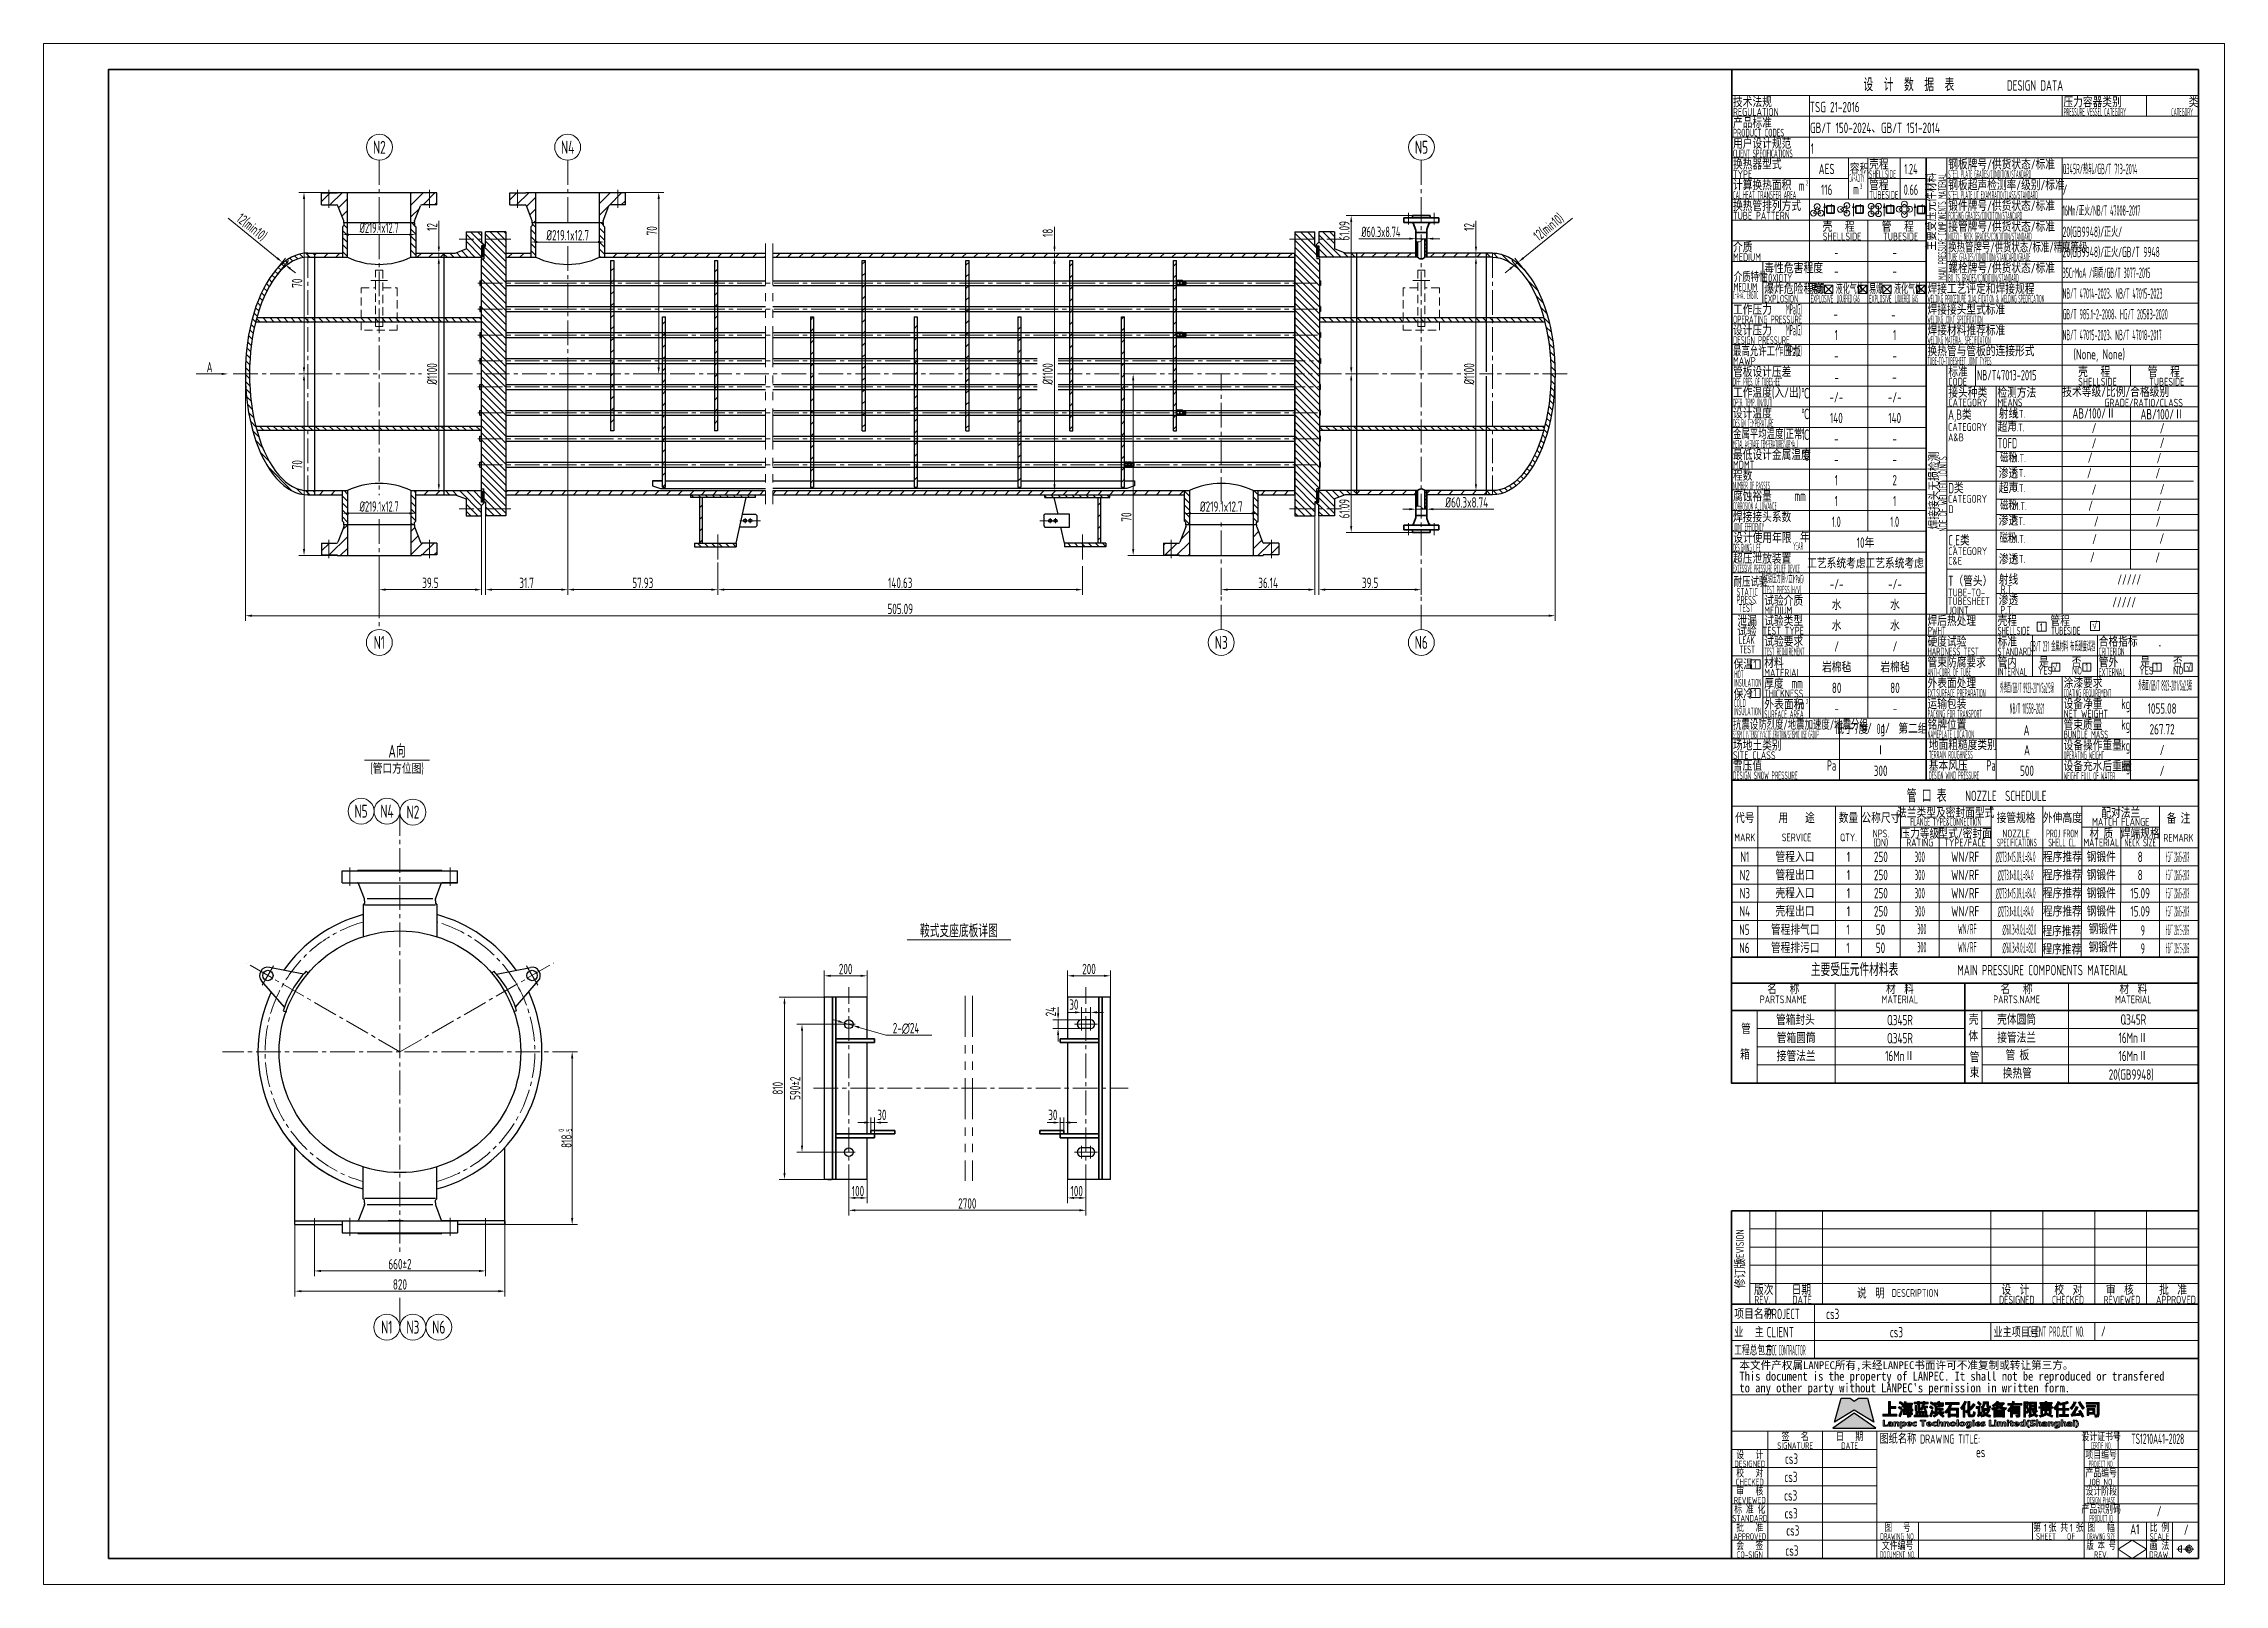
# Model space of a CAD drawing. Header units: millimetres. Extents: x 5765 to 6606, y -201 to 393.
import ezdxf
from ezdxf.enums import TextEntityAlignment as Align

# ---------------------------------------------------------------- set-up
doc = ezdxf.new("R2010")
doc.units = ezdxf.units.MM
for name, pattern in [('CENTER2', [28.575, 19.05, -3.175, 3.175, -3.175]), ('DASHED', [0.75, 0.5, -0.25]), ('DASHED2', [9.525, 6.35, -3.175]), ('PHANTOM2', [31.75, 15.875, -3.175, 3.175, -3.175, 3.175, -3.175])]:
    doc.linetypes.add(name, pattern=pattern)
for name, color, linetype, lineweight in [('1粗实线', 7, 'Continuous', 35), ('2细实线', 3, 'Continuous', 13), ('3中心线', 1, 'CENTER2', 13), ('4虚线', 4, 'DASHED2', 13), ('5双点划线', 2, 'PHANTOM2', 13), ('6剖面线', 6, 'Continuous', 13), ('7文本', 2, 'Continuous', 13), ('8标注', 3, 'Continuous', 13), ('9图表', 4, 'Continuous', 13)]:
    doc.layers.add(name, color=color, linetype=linetype, lineweight=lineweight)
doc.layers.add('LOGO 1', color=7, linetype='Continuous', true_color=0x1e2380)
doc.layers.add('LOGO 2', color=7, linetype='Continuous', true_color=0x0075c2)
doc.styles.add('lanpec', font='bpec_e.shx', dxfattribs={"width": 0.75, "bigfont": 'hztxt.shx'})
doc.styles.add('lanpec-dim', font='bpec_e.shx', dxfattribs={"width": 0.75})
doc.styles.add('黑体', font='simhei.ttf', dxfattribs={"width": 1.5})
doc.dimstyles.new('lanpec', dxfattribs={"dimtxt": 4, "dimasz": 2.5, "dimexe": 2, "dimexo": 0, "dimtad": 1, "dimdsep": 46, "dimtxsty": 'lanpec-dim', "dimcen": 2.5, "dimclrd": 256, "dimclre": 256, "dimclrt": 256, "dimazin": 0, "dimtfac": 1, "dimtmove": 0, "dimatfit": 3, "dimfxl": 1, "dimlwd": -1, "dimlwe": -1, "dimarcsym": 0})
doc.dimstyles.new('lanpec$0', dxfattribs={"dimscale": 10, "dimtxt": 4, "dimasz": 2.5, "dimexe": 2, "dimexo": 0, "dimtad": 1, "dimdec": 1, "dimdsep": 46, "dimtxsty": 'lanpec-dim', "dimcen": 0.09, "dimclrd": 256, "dimclre": 256, "dimclrt": 256, "dimadec": 1, "dimazin": 0, "dimtfac": 0.707, "dimtdec": 1, "dimtmove": 0, "dimatfit": 3, "dimfxl": 1, "dimarcsym": 0})
doc.dimstyles.new('lanpec$3', dxfattribs={"dimtxt": 4, "dimasz": 2.5, "dimexe": 2, "dimexo": 0, "dimtad": 1, "dimtih": 1, "dimtoh": 1, "dimdsep": 46, "dimtxsty": 'lanpec-dim', "dimcen": 2.5, "dimclrd": 256, "dimclre": 256, "dimclrt": 256, "dimazin": 0, "dimtfac": 1, "dimtmove": 0, "dimatfit": 3, "dimfxl": 1, "dimlwd": -1, "dimlwe": -1, "dimarcsym": 0})
pattern_1 = [(135, (6001.5617, 1252.1838), (-1.3470384, -1.3470384), [])]
pattern_2 = [(135, (-1040.45, 41.17), (-1.3470384, -1.3470384), [])]
pattern_3 = [(135, (727.41, -334.36), (-1.3470384, -1.3470384), [])]
pattern_4 = [(45, (6001.5617, 1252.1838), (-2.245064, 2.245064), [])]
pattern_5 = [(135, (-65376.3816, -31464.612), (-1.34703842, -1.34703842), [])]
pattern_6 = [(45, (5987.2617, 1252.1838), (-2.245064, 2.245064), [])]
pattern_7 = [(135, (4749.4955, 1244.9637), (-1.3470384, -1.3470384), [])]
pattern_8 = [(45, (4749.4955, 1244.9637), (-2.245064, 2.245064), [])]
pattern_9 = [(45, (4719.44433, 1244.9637), (-0.224506403, 0.224506403), []), (135, (4719.44433, 1244.9637), (-0.224506403, -0.224506403), [])]
pattern_10 = [(315, (-65376.38156, 31996.81342), (-0.224506403, -0.224506403), []), (225, (-65376.38156, 31996.81342), (-0.224506403, 0.224506403), [])]
pattern_11 = [(135, (6691.1607, -1575.2252), (-1.3470384, -1.3470384), [])]
pattern_12 = [(45, (4356.14915, 1251.3328), (-0.6735192, 0.6735192), [])]
pattern_13 = [(135, (-631.97, 41.17), (-1.3470384, -1.3470384), [])]

msp = doc.modelspace()

# ---------------------------------------------------------------- texts
at = {"layer": '7文本', "style": 'lanpec'}
for s, width, p in [('TSG 21-2016', 0.75, (6446.138, 368.994)), ('GB/T 150-2024、GB/T 151-2014', 0.75, (6446.248, 360.976)), ('1', 0.6, (6446.545, 352.995)), ('Q345R/热轧/GB/T 713-2014', 0.4, (6543.638, 345.114)), ('/', 0.75, (6543.638, 337.114)), ('16Mn/正火/NB/T 47008-2017', 0.4, (6543.638, 329.114)), ('20(GB9948)/正火/', 0.5, (6543.638, 320.897)), ('20(GB9948)/正火/GB/T 9948', 0.5, (6543.638, 313.114)), ('35CrMoA /调质/GB/T 3077-2015', 0.4, (6543.638, 305.114)), ('NB/T 47014-2023、NB/T 47015-2023', 0.4, (6543.638, 297.114)), ('GB/T 985.1~2-2008、HG/T 20583-2020', 0.4, (6543.638, 289.114)), ('NB/T 47015-2023、NB/T 47018-2017', 0.4, (6543.638, 281.114))]:
    msp.add_text(s, height=4, dxfattribs=dict(at, width=width)).set_placement(p, align=Align.MIDDLE_LEFT)
for s, height, width, p in [('AES', 4, 0.75, (6452.638, 345.114)), ('1.24', 4, 0.65, (6485.138, 345.114)), ('116', 4, 0.75, (6452.638, 337.114)), ('0.66', 4, 0.65, (6485.138, 337.114)), ('1', 4, 0.75, (6454.438, 329.701)), ('1', 4, 0.75, (6465.638, 329.701)), ('1', 4, 0.75, (6477.318, 329.701)), ('1', 4, 0.75, (6489.448, 329.605)), ('-', 4, 0.5, (6456.388, 312.985)), ('-', 4, 0.75, (6478.888, 312.985)), ('-', 4, 0.75, (6456.388, 305.763)), ('-', 4, 0.75, (6478.888, 305.763)), ('-', 4, 0.75, (6456.103, 289.17)), ('-', 4, 0.75, (6478.373, 288.96)), ('1', 4, 0.75, (6456.388, 281.114)), ('1', 4, 0.75, (6478.888, 281.114)), ('-', 4, 0.75, (6456.388, 273.114)), ('-', 4, 0.75, (6478.888, 273.114)), ('(None, None)', 4, 0.75, (6557.761, 273.697)), ('-', 4, 0.75, (6456.523, 264.79)), ('-', 4, 0.75, (6478.793, 264.9)), ('-/-', 4, 0.75, (6456.388, 257.114)), ('-/-', 4, 0.75, (6478.888, 257.114)), ('AB/100/Ⅱ', 4, 0.75, (6555.763, 250.901)), ('AB/100/Ⅱ', 4, 0.75, (6582.013, 250.581)), ('140', 4, 0.75, (6456.388, 249.114)), ('140', 4, 0.75, (6478.888, 249.114)), ('/', 4, 0.75, (6555.763, 245.251)), ('/', 4, 0.75, (6582.013, 245.141)), ('-', 4, 0.75, (6456.388, 241.114)), ('-', 4, 0.75, (6478.888, 241.114)), ('/', 4, 0.75, (6554.256, 233.831)), ('/', 4, 0.75, (6555.763, 239.381)), ('/', 4, 0.75, (6580.796, 233.621)), ('/', 4, 0.75, (6582.013, 239.491)), ('-', 4, 0.75, (6456.388, 233.114)), ('1', 4, 0.75, (6456.388, 225.114)), ('2', 4, 0.75, (6478.888, 225.114)), ('-', 4, 0.75, (6478.888, 233.114)), ('/', 4, 0.75, (6553.936, 227.861)), ('/', 4, 0.75, (6580.366, 227.861)), ('1', 4, 0.75, (6456.388, 217.114)), ('1', 4, 0.75, (6478.888, 217.114)), ('/', 4, 0.75, (6555.763, 221.511)), ('/', 4, 0.75, (6582.013, 221.621)), ('1.0', 4, 0.65, (6456.388, 209.114)), ('1.0', 4, 0.65, (6478.888, 209.114)), ('/', 4, 0.75, (6554.436, 215.301)), ('/', 4, 0.75, (6556.626, 209.225)), ('/', 4, 0.75, (6580.486, 209.161)), ('/', 4, 0.75, (6580.866, 215.191)), ('10年', 4, 0.75, (6467.638, 201.065)), ('/', 4, 0.75, (6555.942, 202.464)), ('/', 4, 0.75, (6581.906, 202.651)), ('工艺系统考虑', 4, 0.75, (6456.388, 193.114)), ('工艺系统考虑', 4, 0.75, (6478.888, 193.114)), ('/', 4, 0.75, (6555.116, 195.441)), ('/', 4, 0.75, (6580.286, 195.331)), ('/////', 4, 0.75, (6569.322, 186.854)), ('/////', 4, 0.75, (6567.376, 178.111)), ('1', 3, 0.75, (6535.434, 168.468)), ('√', 3, 0.75, (6556.026, 169.181)), ('GB/T 231 金属材料 布氏硬度试验', 4, 0.3, (6543.683, 161.114)), ('-', 4, 0.3, (6581.159, 161.693)), ('1', 3, 0.75, (6424.998, 154.167)), ('√', 3, 0.75, (6540.726, 152.961)), ('1', 3, 0.75, (6552.945, 153.083)), ('1', 3, 0.75, (6579.952, 153.249)), ('√', 3, 0.75, (6592.33, 153.041)), ('1', 3, 0.75, (6424.998, 143.147)), ('NB/T 10558-2021', 4, 0.3, (6529.91, 137.114)), ('N1', 4, 0.75, (6421.062, 79.922)), ('管程入口', 4, 0.75, (6440.412, 79.922)), ('1', 4, 0.75, (6461.062, 79.922)), ('250', 4, 0.75, (6473.562, 79.922)), ('300', 4, 0.45, (6488.562, 79.922)), ('WN/RF', 4, 0.75, (6506.062, 79.922)), ('∅273.1×15.09;L=84.0', 4, 0.3, (6525.508, 79.922)), ('程序推荐', 4, 0.75, (6543.562, 79.922)), ('钢锻件', 4, 0.75, (6558.562, 79.922)), ('8', 4, 0.75, (6573.562, 79.922)), ('HG/T 20615-2009', 4, 0.2, (6587.948, 79.922)), ('N3', 4, 0.75, (6421.062, 65.922)), ('N2', 4, 0.75, (6421.062, 72.922)), ('壳程入口', 4, 0.75, (6440.412, 65.922)), ('管程出口', 4, 0.75, (6440.412, 72.922)), ('1', 4, 0.75, (6461.062, 72.922)), ('1', 4, 0.75, (6461.062, 65.922)), ('250', 4, 0.75, (6473.562, 72.922)), ('250', 4, 0.75, (6473.562, 65.922)), ('300', 4, 0.45, (6488.562, 72.922)), ('300', 4, 0.45, (6488.562, 65.922)), ('WN/RF', 4, 0.75, (6506.062, 72.922)), ('WN/RF', 4, 0.75, (6506.062, 65.922)), ('∅273.1×15.09;L=84.0', 4, 0.3, (6525.508, 65.922)), ('∅273.1×8.0;L=84.0', 4, 0.3, (6525.508, 72.922)), ('程序推荐', 4, 0.75, (6543.562, 72.922)), ('程序推荐', 4, 0.75, (6543.562, 65.922)), ('钢锻件', 4, 0.75, (6558.562, 72.922)), ('钢锻件', 4, 0.75, (6558.562, 65.922)), ('15.09', 4, 0.75, (6573.562, 65.922)), ('8', 4, 0.75, (6573.562, 72.922)), ('HG/T 20615-2009', 4, 0.2, (6587.948, 72.922)), ('HG/T 20615-2009', 4, 0.2, (6587.948, 65.922)), ('N4', 4, 0.75, (6421.062, 58.922)), ('壳程出口', 4, 0.75, (6440.412, 58.922)), ('1', 4, 0.75, (6461.062, 58.922)), ('250', 4, 0.75, (6473.562, 58.922)), ('300', 4, 0.45, (6488.562, 58.922)), ('WN/RF', 4, 0.75, (6506.062, 58.922)), ('∅273.1×8.0;L=84.0', 4, 0.3, (6525.508, 58.922)), ('程序推荐', 4, 0.75, (6543.562, 58.922)), ('钢锻件', 4, 0.75, (6558.562, 58.922)), ('15.09', 4, 0.75, (6573.562, 58.922)), ('HG/T 20615-2009', 4, 0.2, (6587.948, 58.922)), ('管箱封头', 4, 0.75, (6440.602, 17.115)), ('Q345R', 4, 0.75, (6480.899, 17)), ('壳', 4, 0.75, (6509.343, 17.226)), ('壳体圆筒', 4, 0.75, (6525.9, 17.21)), ('Q345R', 4, 0.75, (6570.899, 17.21)), ('管箱圆筒', 4, 0.75, (6440.898, 10.116)), ('Q345R', 4, 0.75, (6480.899, 10)), ('体', 4, 0.75, (6509.153, 10.792)), ('接管法兰', 4, 0.75, (6525.901, 10.21)), ('16MnⅡ', 4, 0.75, (6570.82, 10.162)), ('接管法兰', 4, 0.75, (6440.898, 3.116)), ('16MnⅡ', 4, 0.75, (6480.819, 3.162)), ('管 板', 4, 0.75, (6526.2, 3.474)), ('16MnⅡ', 4, 0.75, (6570.816, 3.162)), ('换热管', 4, 0.75, (6526.2, -3.526)), ('20(GB9948)', 4, 0.75, (6570.101, -4)), ('cs3', 4, 0.75, (6454.963, -96.288)), ('cs3', 4, 0.75, (6479.546, -103.328, 0)), ('/', 4, 0.75, (6559.359, -103.009, 0)), ('TS1210A41-2028', 4, 0.5, (6580.335, -144.44, 0)), ('cs3', 4, 0.75, (6439.072, -152.104, 0)), ('es', 4, 0.75, (6512.043, -149.546, 0)), ('cs3', 4, 0.75, (6438.862, -159.124, 0)), ('cs3', 4, 0.75, (6438.772, -166.284, 0)), ('cs3', 4, 0.75, (6438.932, -173.174, 0)), ('/', 4, 0.75, (6580.848, -172.357, 0)), ('cs3', 4, 0.75, (6439.572, -179.754, 0)), ('A1', 4, 0.75, (6571.488, -179.327, 0)), ('/', 4, 0.75, (6591.301, -179.46, 0)), ('cs3', 4, 0.75, (6439.252, -187.534, 0))]:
    msp.add_text(s, height=height, dxfattribs=dict(at, width=width)).set_placement(p, align=Align.MIDDLE_CENTER)
at = {"layer": '7文本', "color": 6, "style": 'lanpec', "width": 0.75}
for p in [(6456.492, 185.079), (6478.992, 185.079)]:
    msp.add_text('-/-', height=4, dxfattribs=at).set_placement(p, align=Align.MIDDLE_CENTER)
at = {"layer": '7文本', "color": 2, "style": 'lanpec'}
for s, width, p in [('水', 0.75, (6456.492, 177.079)), ('水', 0.75, (6478.992, 177.079)), ('水', 0.75, (6456.492, 169.079)), ('水', 0.75, (6478.992, 169.079)), ('/', 0.75, (6456.492, 161.079)), ('/', 0.75, (6478.992, 161.079)), ('岩棉毡', 0.75, (6456.492, 153.079)), ('岩棉毡', 0.75, (6478.992, 153.079)), ('80', 0.75, (6456.492, 145.079)), ('80', 0.75, (6478.992, 145.079)), ('-', 0.75, (6456.492, 137.079)), ('-', 0.75, (6478.992, 137.079)), ('1055.08', 0.75, (6582.013, 137.114)), ('低于7度', 0.75, (6462.148, 129.256)), ('0.1', 0.5, (6473.508, 129.256)), ('第二组', 0.75, (6485.9, 129.38)), ('A', 0.75, (6529.732, 128.746)), ('267.72', 0.75, (6582.013, 129.114)), ('Ⅰ', 0.75, (6473.462, 121.079)), ('A', 0.75, (6529.91, 121.114)), ('/', 0.75, (6582.013, 121.114)), ('300', 0.75, (6473.462, 113.096)), ('500', 0.75, (6529.91, 113.114)), ('/', 0.75, (6582.013, 113.114)), ('N5', 0.75, (6420.92, 51.842)), ('管程排气口', 0.75, (6440.52, 51.842)), ('1', 0.75, (6460.92, 51.842)), ('50', 0.75, (6473.42, 51.842)), ('300', 0.4, (6489.36, 52.099)), ('WN/RF', 0.4, (6506.86, 52.099)), ('∅60.3×9.0;L=82.0', 0.3, (6526.989, 51.928)), ('程序推荐', 0.75, (6543.336, 51.33)), ('钢锻件', 0.75, (6559.277, 52.099)), ('9', 0.5, (6574.583, 51.57)), ('HG/T 20615-2009', 0.2, (6587.97, 51.76)), ('N6', 0.75, (6420.92, 44.842)), ('管程排污口', 0.75, (6440.52, 44.842)), ('1', 0.75, (6460.92, 44.842)), ('50', 0.75, (6473.42, 44.842)), ('300', 0.4, (6489.36, 45.099)), ('WN/RF', 0.4, (6506.86, 45.099)), ('∅60.3×9.0;L=82.0', 0.3, (6526.989, 44.928)), ('程序推荐', 0.75, (6543.336, 44.33)), ('钢锻件', 0.75, (6559.277, 45.099)), ('9', 0.5, (6574.583, 44.57)), ('HG/T 20615-2009', 0.2, (6587.97, 44.76))]:
    msp.add_text(s, height=4, dxfattribs=dict(at, width=width)).set_placement(p, align=Align.MIDDLE_CENTER)
at = {"layer": '7文本', "style": 'lanpec', "oblique": 0.2, "width": 0.25}
for p in [(6529.91, 145.114), (6583.209, 146.023)]:
    msp.add_text('外表面/GB/T 8923-2011/Sa2.5级', height=4, dxfattribs=at).set_placement(p, align=Align.MIDDLE_CENTER)
at = {"layer": '7文本', "color": 4, "style": 'lanpec', "width": 0.75}
for s, height, p in [('主要受压元件材料表', 5, (6463.433, 36.419)), ('MAIN PRESSURE COMPONENTS MATERIAL ', 4, (6536.752, 36.264)), ('PARTS.NAME', 3, (6435.9, 24.978)), ('名   称', 4, (6435.9, 28.978)), ('MATERIAL', 3, (6480.899, 24.978)), ('材  料', 4, (6480.899, 28.978)), ('PARTS.NAME', 3, (6525.899, 24.978)), ('名   称', 4, (6525.899, 28.978)), ('MATERIAL', 3, (6570.899, 24.978)), ('材  料', 4, (6570.899, 28.978))]:
    msp.add_text(s, height=height, dxfattribs=at).set_placement(p, align=Align.MIDDLE_CENTER)
at = {"layer": '7文本', "style": 'lanpec', "width": 0.75}
for s, p in [('管', (6419.689, 11.598)), ('箱', (6419.251, 1.75)), ('管', (6507.807, 0.721)), ('束', (6507.807, -5.232))]:
    msp.add_text(s, height=4, dxfattribs=at).set_placement(p)
at = {"layer": '8标注', "insert": (5829.034, 268.726), "char_height": 4, "attachment_point": 5, "style": 'lanpec-dim'}
msp.add_mtext('A', dxfattribs=at)

# ---------------------------------------------------------------- blocks, each defined once
blk = doc.blocks.new('项目信息')
at = {"layer": '1粗实线'}
blk.add_line((0, 0, 0), (-180, 0, 0), dxfattribs=at)
at = {"layer": '1粗实线', "elevation": 0}
blk.add_lwpolyline([(-180, 0), (0, 0), (0, 21), (-180, 21)], close=True, dxfattribs=at)
at = {"layer": '9图表'}
for p, q in [((-148, 21, 0), (-148, 0, 0)), ((-180, 14), (0, 14)), ((-80, 14, 0), (-80, 7, 0)), ((-40, 14, 0), (-40, 7, 0)), ((-180, 7), (0, 7))]:
    blk.add_line(p, q, dxfattribs=at)
at = {"layer": '7文本', "style": 'lanpec', "width": 0.75}
for tag, p in [('项目名称', (-147.5, 17.5)), ('业主', (-147.5, 10.5)), ('业主项目号', (-39.5, 10.5, 0)), ('工程总包方', (-147.5, 3.5))]:
    blk.add_attdef(tag, text='', height=4, dxfattribs=at).set_placement(p, align=Align.MIDDLE_LEFT)
at = {"layer": '9图表', "style": 'lanpec'}
for s, width, p in [('项目名称', 0.7, (-179, 17.25, 0)), ('PROJECT', 0.7, (-166.5, 17.23, 0)), ('业   主', 0.65, (-179, 10.25, 0)), ('CLIENT', 0.75, (-166.5, 10.23, 0)), ('业主项目号', 0.65, (-79, 10.25, 0)), ('CLIENT PROJECT NO.', 0.4, (-65.7, 10.41, 0)), ('工程总包方', 0.55, (-179, 3.25, 0)), ('EPCC CONTRACTOR', 0.3, (-166.5, 3.25, 0))]:
    blk.add_text(s, height=4, dxfattribs=dict(at, width=width)).set_placement(p, align=Align.MIDDLE_LEFT)
blk = doc.blocks.new('修订栏')
at = {"layer": '1粗实线'}
for p, q in [((470.95, 1959.85), (470.95, 1923.85)), ((650.95, 1959.85), (470.95, 1959.85)), ((650.95, 1923.85), (650.95, 1959.85)), ((470.95, 1923.85), (650.95, 1923.85))]:
    blk.add_line(p, q, dxfattribs=at)
at = {"layer": '9图表'}
for p, q in [((470.95, 1959.85), (650.95, 1959.85)), ((470.95, 1959.85), (470.95, 1923.85)), ((470.95, 1959.85), (470.95, 1923.85)), ((650.95, 1959.85), (470.95, 1959.85)), ((477.95, 1959.85), (477.95, 1923.85)), ((487.95, 1959.85), (487.95, 1923.85)), ((505.95, 1959.85), (505.95, 1923.85)), ((570.95, 1923.85), (570.95, 1959.85)), ((590.95, 1923.85), (590.95, 1959.85)), ((610.95, 1923.85), (610.95, 1959.85)), ((630.95, 1923.85), (630.95, 1959.85)), ((650.95, 1959.85), (650.95, 1923.85)), ((650.95, 1923.85), (650.95, 1959.85)), ((478, 1952.85), (650.95, 1952.85)), ((478, 1945.85), (650.95, 1945.85)), ((478, 1938.85), (650.95, 1938.85)), ((478, 1931.85), (650.95, 1931.85)), ((470.95, 1923.85), (650.95, 1923.85)), ((470.95, 1923.85), (650.95, 1923.85))]:
    blk.add_line(p, q, dxfattribs=at)
at = {"layer": '7文本', "color": 4, "style": 'lanpec', "width": 0.75}
for s, height, p in [('REVISION', 3, (475.65, 1939.81)), ('修订版', 4, (476.21, 1930.02))]:
    blk.add_text(s, height=height, rotation=90, dxfattribs=at).set_placement(p)
for s, height, p in [('版次', 4, (479.59, 1927.4)), ('REV.', 3, (479.69, 1924.07)), ('DATE', 3, (494.39, 1924.07)), ('日期', 4, (494.11, 1927.4)), ('说  明', 4, (519.28, 1926.06)), ('DESCRIPTION', 3, (532.7, 1926.66)), ('DESIGNED', 3, (574.06, 1924.07)), ('设  计', 4, (574.99, 1927.4)), ('CHECKED', 3, (594.44, 1924.07)), ('校  对', 4, (595.4, 1927.4)), ('REVIEWED', 3, (614.4, 1924.07)), ('审  核', 4, (615.27, 1927.4)), ('APPROVED', 3, (634.62, 1924.07)), ('批  准', 4, (635.81, 1927.4))]:
    blk.add_text(s, height=height, dxfattribs=at).set_placement(p)
blk = doc.blocks.new('A1')
at = {"layer": '1粗实线'}
blk.add_lwpolyline([(-816, 10), (-10, 10), (-10, 584), (-816, 584)], close=True, dxfattribs=at)
at = {"layer": '9图表'}
blk.add_lwpolyline([(-841, 0), (0, 0), (0, 594), (-841, 594)], close=True, dxfattribs=at)
blk = doc.blocks.new('换热器设计数据表')
for p, q in [((-141.04, -83.12), (-144.19, -83.12)), ((-144.19, -83.12), (-144.19, -86.27)), ((-141.04, -86.27), (-141.04, -83.12)), ((-127.94, -83.12), (-131.09, -83.12)), ((-131.09, -83.12), (-131.09, -86.27)), ((-127.94, -86.27), (-127.94, -83.12)), ((-118.54, -83.12), (-121.69, -83.12)), ((-121.69, -83.12), (-121.69, -86.27)), ((-118.54, -86.27), (-118.54, -83.12)), ((-105.44, -83.12), (-108.59, -83.12)), ((-108.59, -83.12), (-108.59, -86.27)), ((-105.44, -86.27), (-105.44, -83.12)), ((-144.19, -86.27), (-141.04, -86.27)), ((-131.09, -86.27), (-127.94, -86.27)), ((-121.69, -86.27), (-118.54, -86.27)), ((-108.59, -86.27), (-105.44, -86.27)), ((-58.74, -212.99), (-62.24, -212.99)), ((-62.24, -212.99), (-62.24, -216.49)), ((-62.24, -216.49), (-58.74, -216.49)), ((-58.74, -216.49), (-58.74, -212.99)), ((-38.15, -212.77), (-41.65, -212.77)), ((-41.65, -212.77), (-41.65, -216.27)), ((-41.65, -216.27), (-38.15, -216.27)), ((-38.15, -216.27), (-38.15, -212.77)), ((-169.06, -227.53), (-172.56, -227.53)), ((-172.56, -227.53), (-172.56, -231.03)), ((-172.56, -231.03), (-169.06, -231.03)), ((-169.06, -231.03), (-169.06, -227.53)), ((-53.44, -228.83), (-56.59, -228.83)), ((-56.59, -228.83), (-56.59, -231.98)), ((-56.59, -231.98), (-53.44, -231.98)), ((-53.44, -231.98), (-53.44, -228.83)), ((-41.46, -228.83), (-44.61, -228.83)), ((-44.61, -228.83), (-44.61, -231.98)), ((-44.61, -231.98), (-41.46, -231.98)), ((-41.46, -231.98), (-41.46, -228.83)), ((-14.39, -228.83), (-17.54, -228.83)), ((-17.54, -228.83), (-17.54, -231.98)), ((-17.54, -231.98), (-14.39, -231.98)), ((-14.39, -231.98), (-14.39, -228.83)), ((-2.41, -228.83), (-5.56, -228.83)), ((-5.56, -228.83), (-5.56, -231.98)), ((-5.56, -231.98), (-2.41, -231.98)), ((-2.41, -231.98), (-2.41, -228.83)), ((-169.06, -238.56), (-172.56, -238.56)), ((-172.56, -238.56), (-172.56, -242.06)), ((-172.56, -242.06), (-169.06, -242.06)), ((-169.06, -242.06), (-169.06, -238.56))]:
    blk.add_line(p, q)
at = {"layer": '1粗实线'}
for p, q in [((0, 0), (-180, 0)), ((-180, 0), (-180, -274)), ((0, 0), (0, -274)), ((-105, -34), (-105, -274)), ((-140.47, -52.59), (-143.27, -52.59)), ((-143.27, -52.59), (-143.27, -55.39)), ((-143.27, -55.39), (-140.47, -55.39)), ((-140.47, -55.39), (-140.47, -52.59)), ((-129.36, -52.59), (-132.16, -52.59)), ((-132.16, -52.59), (-132.16, -55.39)), ((-132.16, -55.39), (-129.36, -55.39)), ((-129.36, -55.39), (-129.36, -52.59)), ((-117.49, -52.59), (-120.29, -52.59)), ((-120.29, -52.59), (-120.29, -55.39)), ((-120.29, -55.39), (-117.49, -55.39)), ((-117.49, -55.39), (-117.49, -52.59)), ((-105.53, -52.69), (-108.33, -52.69)), ((-108.33, -52.69), (-108.33, -55.49)), ((-108.33, -55.49), (-105.53, -55.49)), ((-105.53, -55.49), (-105.53, -52.69)), ((0, -274), (-180, -274))]:
    blk.add_line(p, q, dxfattribs=at)
at = {"layer": '9图表'}
for p, q in [((0, -10), (-180, -10)), ((-150, -10), (-150, -154)), ((-52.5, -10), (-52.5, -18)), ((-20, -10), (-20, -18)), ((0, -18), (-180, -18)), ((0, -26), (-180, -26)), ((0, -34), (-180, -34)), ((-135, -42), (-180, -42)), ((-135, -34), (-135, -50)), ((-127.5, -34), (-127.5, -50)), ((-105, -42), (-127.5, -42)), ((-115, -34), (-115, -50)), ((-97, -34), (-97, -82)), ((0, -42), (-97, -42)), ((0, -42), (-97, -42)), ((-52.5, -34), (-52.5, -210)), ((-105, -50), (-180, -50)), ((0, -50), (-97, -50)), ((0, -50), (-97, -50)), ((-105, -58), (-180, -58)), ((-144.15, -51.6), (-144.15, -56.46)), ((-144.15, -56.46), (-144.15, -54.98)), ((-133.05, -51.6), (-133.05, -56.46)), ((-133.05, -56.46), (-133.05, -54.98)), ((-127.5, -58), (-127.5, -178)), ((-121.18, -51.6), (-121.18, -56.46)), ((-121.18, -56.46), (-121.18, -54.98)), ((-109.32, -51.7), (-109.32, -56.55)), ((0, -58), (-97, -58)), ((-105, -66), (-180, -66)), ((0, -66), (-97, -66)), ((-105, -74), (-180, -74)), ((-167.96, -74), (-167.96, -90)), ((0, -74), (-97, -74)), ((0, -82), (-167.96, -82)), ((0, -90), (-180, -90)), ((0, -98), (-180, -98)), ((0, -106), (-180, -106)), ((0, -114), (-180, -114)), ((0, -114), (-97, -114)), ((-97, -114), (-97, -210)), ((-85.95, -122), (-85.95, -114)), ((-26.25, -114), (-26.25, -122)), ((-105, -122), (-180, -122)), ((0, -122), (-97, -122)), ((0, -122), (-97, -122)), ((-77.95, -122), (-77.95, -210)), ((-105, -130), (-180, -130)), ((-77.95, -130), (-97, -130)), ((0, -130), (-85.95, -130)), ((-26.25, -130), (-26.25, -192.64)), ((-105, -138), (-180, -138)), ((0, -135.6), (-77.95, -135.6)), ((0, -141.16), (-77.95, -141.16)), ((-105, -146), (-180, -146)), ((0, -147.24), (-77.95, -147.24)), ((-105, -154), (-180, -154)), ((-150, -154), (-150, -250)), ((-1.92, -158.71), (-98.92, -158.71)), ((0, -152.97), (-77.95, -152.97)), ((-105, -162), (-180, -162)), ((0, -165.6), (-77.95, -165.6)), ((-105, -170), (-180, -170)), ((0, -171.52), (-77.95, -171.52)), ((-105, -178), (-180, -178)), ((0.09, -177.55), (-96.91, -177.55)), ((0.03, -185.02), (-77.93, -185.02)), ((-105, -186), (-180, -186)), ((-127.5, -186), (-127.5, -250)), ((-0.09, -192.64), (-97.09, -192.64)), ((-105, -194), (-180, -194)), ((-167.96, -194.21), (-167.96, -226.21)), ((-105, -210), (-180, -210)), ((-105, -202), (-167.96, -202)), ((0, -210), (-105, -210)), ((0, -202), (-77.95, -202)), ((-77.95, -210), (-77.95, -274)), ((0, -218), (-167.96, -218)), ((-63.95, -218), (-63.95, -234)), ((-38.95, -218), (-38.95, -234)), ((-26.25, -218), (-26.25, -234)), ((0, -226), (-180, -226)), ((-167.96, -226.21), (-167.96, -250)), ((0, -234), (-167.96, -234)), ((0, -234), (-167.96, -234)), ((-52.5, -234), (-52.5, -274)), ((-26.25, -234), (-26.25, -274)), ((0, -242), (-167.96, -242)), ((0, -250), (-180, -250)), ((-138.45, -250), (-138.45, -274)), ((-52.5, -258), (-180, -258)), ((0, -258), (-52.5, -258)), ((0, -266), (-180, -266)), ((0, -266), (-52.5, -266)), ((0, -274), (-180, -274)), ((0, -274), (-180, -274)), ((-77.95, -273.66), (-77.95, -274)), ((-52.5, -273.66), (-52.5, -274)), ((-26.25, -273.66), (-26.25, -274))]:
    blk.add_line(p, q, dxfattribs=at)
at = {"layer": '9图表', "linetype": 'DASHED', "ltscale": 0.6}
for p, q in [((-147.04, -52.84), (-148.48, -55.34)), ((-145.6, -55.34), (-148.48, -55.34)), ((-147.04, -52.84), (-145.6, -55.34)), ((-138.07, -53.9), (-135.57, -52.46)), ((-138.07, -53.9), (-135.57, -55.34)), ((-135.57, -52.46), (-135.57, -55.34)), ((-123.35, -52.7), (-126.23, -52.7)), ((-126.23, -52.7), (-126.23, -55.58)), ((-123.35, -55.58), (-126.23, -55.58)), ((-123.35, -55.58), (-123.35, -52.7)), ((-115.46, -53.87), (-113.42, -51.84)), ((-115.46, -53.87), (-113.42, -55.91)), ((-111.39, -53.87), (-113.42, -51.84)), ((-113.42, -55.91), (-111.39, -53.87))]:
    blk.add_line(p, q, dxfattribs=at)
at = {"layer": '9图表'}
for points in [[(-144.15, -51.6, 0, 1, 0), (-144.15, -53.31, 1, 1, 0)], [(-133.05, -51.6, 0, 1, 0), (-133.05, -53.31, 1, 1, 0)], [(-121.18, -51.6, 0, 1, 0), (-121.18, -53.31, 1, 1, 0)], [(-109.32, -51.6, 0, 1, 0), (-109.32, -53.31, 1, 1, 0)]]:
    blk.add_lwpolyline(points, format="xyseb", dxfattribs=at)
for centre in [(-148.48, -55.34), (-147.04, -52.84), (-145.6, -55.34), (-138.07, -53.9), (-135.57, -52.46), (-135.57, -55.34), (-126.23, -52.7), (-126.23, -55.58), (-123.35, -52.7), (-123.35, -55.58), (-115.46, -53.87), (-113.42, -51.84), (-113.42, -55.91), (-111.39, -53.87)]:
    blk.add_circle(centre, 1.12, dxfattribs=at)
at = {"layer": '7文本', "color": 4, "style": 'lanpec'}
for s, height, width, p in [('设  计  数  据  表', 5, 0.75, (-129.18, -8.34)), ('DESIGN DATA', 4, 0.75, (-73.86, -8.12)), ('技术法规', 4, 0.75, (-179.5, -14.54)), ('REGULATION', 3, 0.75, (-179.5, -17.83)), ('压力容器类别', 4, 0.75, (-52.07, -14.54)), ('PRESSURE VESSEL CATEGORY', 3, 0.4, (-51.95, -17.83)), ('CATEGORY', 3, 0.4, (-10.46, -17.82)), ('类', 4, 0.75, (-3.82, -14.54)), ('产品标准', 4, 0.75, (-179.5, -22.54)), ('PRODUCT CODES', 3, 0.6, (-179.5, -25.83)), ('用户设计规范 ', 4, 0.75, (-179.5, -30.54)), ('CLIENT SPECIFICATIONS', 3, 0.5, (-179.5, -33.83)), ('换热器型式', 4, 0.75, (-179.5, -38.54)), ('TYPE', 3, 0.75, (-179.5, -41.83)), ('CAPACITY', 3, 0.3, (-134.66, -43.4)), ('容积', 4, 0.75, (-134.45, -40.17)), ('SHELLSIDE', 3, 0.5, (-127, -41.83)), ('壳程', 4, 0.75, (-127, -38.54)), ('STEEL PLATE GRADES/CONDITION/STANDARD', 3, 0.35, (-96.5, -41.83)), ('钢板牌号/供货状态/标准', 4, 0.75, (-96.5, -38.54)), ('换热管排列方式', 4, 0.75, (-179.5, -54.54)), ('CAL.HEAT TRANSFER AREA', 3, 0.45, (-179.5, -49.83)), ('计算换热面积', 4, 0.75, (-179.5, -46.54)), ('m', 4, 0.6, (-154.09, -46.75)), ('2', 2, 0.6, (-151.31, -44.65)), ('m', 4, 0.6, (-133.16, -48.1)), ('3', 2, 0.6, (-130.54, -46)), ('TUBESIDE', 3, 0.6, (-127, -49.83)), ('管程', 4, 0.75, (-127, -46.54)), ('STEEL PLATE UT EXAM.RATIO/CLASS/STANDARD', 3, 0.35, (-96.5, -49.83)), ('锻件牌号/供货状态/标准 ', 4, 0.75, (-96.5, -54.54)), ('钢板超声检测率/级别/标准', 4, 0.75, (-96.5, -46.54)), ('TUBE PATTERN', 3, 0.75, (-179.5, -57.83)), ('壳   程', 4, 0.75, (-144.94, -62.54)), ('管   程', 4, 0.75, (-122.14, -62.54)), ('接管牌号/供货状态/标准 ', 4, 0.75, (-96.5, -62.54)), ('FORGING GRADES/CONDITION/STANDARD', 3, 0.35, (-96.5, -57.83)), ('介质', 4, 0.75, (-179.5, -70.54)), ('SHELLSIDE', 3, 0.75, (-144.88, -65.83)), ('TUBESIDE', 3, 0.75, (-121.61, -65.83)), ('换热管牌号/供货状态/标准/精度等级', 4, 0.6, (-96.5, -70.54)), ('NOZZLE NECK GRADES/CONDITION/STANDARD', 3, 0.35, (-96.5, -65.83)), ('MEDIUM', 3, 0.75, (-179.5, -73.83)), ('毒性危害程度', 4, 0.7, (-167.46, -78.54)), ('TUBE GRADES/CONDITION/STANDARD/GRADE', 3, 0.35, (-96.5, -73.83)), ('螺栓牌号/供货状态/标准 ', 4, 0.75, (-96.5, -78.54)), ('MEDIUM ', 3, 0.6, (-179.26, -85.28)), ('介质特性', 4, 0.6, (-179.15, -81.94)), ('爆炸危险程度', 4, 0.7, (-167.46, -86.54)), ('TOXICITY ', 3, 0.6, (-167.46, -81.83)), ('易爆', 4, 0.5, (-149.5, -86.54)), ('液化气体', 4, 0.5, (-139.9, -86.54)), ('易爆', 4, 0.5, (-127, -86.54)), ('液化气体', 4, 0.5, (-117.4, -86.54)), ('焊接工艺评定和焊接规程', 4, 0.75, (-104.5, -86.54)), ('BOLTS GRADES/CONDITION/STANDARD', 3, 0.35, (-96.5, -81.83)), ('CHARACTERISTIC', 3, 0.3, (-179.58, -88.43)), ('工作压力', 4, 0.75, (-179.5, -94.54)), ('EXPLOSION', 3, 0.6, (-167.46, -89.83)), ('MPa(G)', 4, 0.35, (-159.07, -94.44)), ('EXPLOSIVE', 3, 0.4, (-149.5, -89.83)), ('LIQUEFIED GAS', 3, 0.3, (-139.49, -89.81)), ('EXPLOSIVE', 3, 0.4, (-127, -89.83)), ('LIQUEFIED GAS', 3, 0.3, (-116.99, -89.81)), ('WELDING PROCEDURE QUALIFICATION & WELDING SPECIFICATION', 3, 0.35, (-104.5, -89.83)), ('焊接接头型式标准', 4, 0.75, (-104.5, -94.54)), ('设计压力', 4, 0.75, (-179.5, -102.54)), ('OPERATING PRESSURE', 3, 0.6, (-179.5, -97.83)), ('MPa(G)', 4, 0.35, (-159.07, -102.44)), ('WELDING JOINT SPECIFICATION', 3, 0.35, (-104.5, -97.83)), ('焊接材料推荐标准', 4, 0.75, (-104.5, -102.54)), ('最高允许工作压力', 4, 0.6, (-179.5, -110.54)), ('DESIGN PRESSURE', 3, 0.6, (-179.5, -105.83)), ('MPa(G)', 4, 0.35, (-159.07, -110.44)), ('WELDING MATERIAL SPECIFICATION', 3, 0.35, (-104.5, -105.83)), ('换热管与管板的连接形式', 4, 0.75, (-104.5, -110.54)), ('管板设计压差', 4, 0.75, (-179.5, -118.54)), ('MAWP', 3, 0.75, (-179.5, -113.83)), ('TUBE-TO-TUBESHEET JOINT TYPES', 3, 0.35, (-104.5, -113.83)), ('标准', 4, 0.75, (-96.46, -118.54)), ('NB/T47013-2015', 4, 0.6, (-85.4, -119.81)), ('壳   程', 4, 0.75, (-46.42, -118.54)), ('管   程', 4, 0.75, (-19.53, -118.54)), ('DIFF. PRES. OF TUBESHEET', 3, 0.35, (-179.5, -121.83)), ('工作温度(入/出)', 4, 0.75, (-179.5, -126.54)), ('℃', 4, 0.53, (-153.22, -126.76)), ('接头种类', 4, 0.75, (-96.46, -126.54)), ('CODE', 3, 0.75, (-96.46, -121.83)), ('检测方法', 4, 0.75, (-77.55, -126.54)), ('技术等级/比例/合格级别', 4, 0.75, (-52.5, -126.26)), ('SHELLSIDE', 3, 0.75, (-46.37, -121.83)), ('TUBESIDE', 3, 0.75, (-18.99, -121.83)), ('OPER. TEMP. (IN/OUT)', 3, 0.35, (-179.5, -129.83)), ('设计温度', 4, 0.75, (-179.5, -134.54)), ('℃', 4, 0.53, (-153.22, -134.76)), ('A,B类', 4, 0.75, (-96.56, -135.02)), ('CATEGORY', 3, 0.75, (-96.46, -129.83)), ('MEANS', 3, 0.75, (-77.55, -129.83)), ('射线', 4, 0.75, (-76.99, -134.57)), ('R.T.', 3, 0.75, (-71.81, -134.22)), ('GRADE/RATIO/CLASS', 3, 0.75, (-36.24, -129.92)), ('金属平均温度(正常)', 4, 0.6, (-179.5, -142.54)), ('METAL AVERAGE TEMPERATURE(NORMAL) ', 3, 0.3, (-179.5, -145.83)), ('DESIGN TEMPERATURE', 3, 0.35, (-179.5, -137.83)), ('℃', 4, 0.53, (-153.22, -142.76)), ('A&B', 3, 0.75, (-96.56, -143.29)), ('CATEGORY', 3, 0.75, (-96.56, -139.31)), ('超声', 4, 0.75, (-77.45, -139.68)), ('TOFD', 4, 0.6, (-77.45, -146.03)), ('U.T.', 3, 0.75, (-72.21, -139.47)), ('最低设计金属温度', 4, 0.75, (-179.5, -150.54)), ('MDMT', 3, 0.75, (-179.5, -153.83)), ('℃', 4, 0.53, (-153.22, -150.76)), ('磁粉', 4, 0.6, (-76.52, -151.48)), ('M.T.', 3, 0.75, (-71.93, -151.37)), ('程数', 4, 0.75, (-179.5, -158.54)), ('NUMBER OF PASSES', 3, 0.35, (-179.5, -161.83)), ('D类', 4, 0.75, (-96.5, -163.36)), ('渗透', 4, 0.75, (-77.03, -157.62)), ('超声', 4, 0.75, (-76.99, -163.31)), ('P.T.', 3, 0.75, (-71.89, -157.04)), ('CORROSION ALLOWANCE', 3, 0.35, (-179.5, -169.83)), ('腐蚀裕量', 4, 0.75, (-179.5, -166.54)), ('mm', 4, 0.6, (-155.79, -166.36)), ('CATEGORY', 3, 0.75, (-96.59, -167.04)), ('D', 3, 0.75, (-96.41, -171)), ('磁粉', 4, 0.6, (-76.52, -169.85)), ('U.T.', 3, 0.75, (-71.89, -162.85)), ('M.T.', 3, 0.75, (-71.6, -169.79)), ('JOINT EFFICIENCY', 3, 0.35, (-179.5, -177.83)), ('焊接接头系数', 4, 0.75, (-179.5, -174.54)), ('渗透', 4, 0.75, (-77.03, -175.82)), ('P.T.', 3, 0.75, (-72, -175.59)), ('DESIGNING LIFE', 3, 0.35, (-179.5, -185.83)), ('设计使用年限', 4, 0.75, (-179.44, -182.54)), ('YEAR', 3, 0.35, (-156.26, -185.22)), ('年', 4, 0.75, (-153.67, -182.21)), ('CATEGORY', 3, 0.75, (-96.5, -187.17)), ('C,E类', 4, 0.75, (-96.5, -183.49)), ('磁粉', 4, 0.6, (-76.67, -182.59)), ('M.T.', 3, 0.75, (-72.08, -182.48)), ('超压泄放装置', 4, 0.75, (-179.5, -190.54)), ('超压泄放装置', 4, 0.75, (-179.5, -190.54)), ('EXCESSIVE PRESSURE RELIEF DEVICE', 3, 0.35, (-179.5, -193.83)), ('C&E', 3, 0.75, (-96.5, -190.89)), ('渗透', 4, 0.75, (-76.95, -190.76)), ('P.T.', 3, 0.75, (-71.81, -190.18)), ('耐压试验', 4, 0.6, (-179.23, -199.45)), ('STATIC', 3, 0.6, (-178.14, -202.84)), ('试验压力(卧/立)', 3, 0.4, (-167.63, -197.9)), ('TEST PRESS.(H/V)', 3, 0.4, (-167.46, -202.03)), ('MPa(G)', 3, 0.3, (-156.24, -197.92)), ('TUBE-TO-', 3, 0.75, (-96.59, -203.12)), ('T（管头）', 4, 0.75, (-96.5, -199.19)), ('射线', 4, 0.75, (-76.99, -198.57)), ('R.T.', 3, 0.75, (-76.28, -201.83)), ('PRESS.', 3, 0.6, (-178.19, -205.93)), ('泄漏', 4, 0.75, (-177.79, -214.54)), ('TEST', 3, 0.6, (-177.37, -209.1)), ('试验介质', 4, 0.75, (-167.46, -206.75)), ('试验类型', 4, 0.75, (-167.46, -214.54)), ('MEDIUM', 3, 0.75, (-167.46, -210.03)), ('焊后热处理', 4, 0.75, (-104.5, -214.54)), ('TUBESHEET', 3, 0.75, (-96.68, -206.45)), ('JOINT', 3, 0.75, (-96.5, -210)), ('壳程', 4, 0.75, (-77.45, -214.54)), ('渗透', 4, 0.75, (-77.03, -206.54)), ('P.T.', 3, 0.75, (-76.41, -209.83)), ('管程', 4, 0.75, (-57.09, -214.57)), ('试验', 4, 0.75, (-177.88, -218.46)), ('LEAK', 3, 0.6, (-177.22, -221.48)), ('TEST TYPE', 3, 0.75, (-168.08, -217.83)), ('试验要求', 4, 0.75, (-167.46, -222.54)), ('硬度试验', 4, 0.75, (-104.5, -222.54)), ('PWHT', 3, 0.6, (-104.32, -217.83)), ('标准', 4, 0.75, (-77.45, -222.54)), ('SHELLSIDE', 3, 0.6, (-77.45, -217.83)), ('TUBESIDE', 3, 0.6, (-56.85, -217.83)), ('合格指标', 4, 0.75, (-38.45, -222.54)), ('保温', 4, 0.75, (-179.3, -231.3)), ('TEST', 3, 0.6, (-176.92, -225.05)), ('TEST REQUIREMENT', 3, 0.4, (-167.46, -225.83)), ('材料 ', 4, 0.75, (-167.46, -230.75)), ('管束防腐要求', 4, 0.75, (-104.5, -230.54)), ('HARDNESS TEST', 3, 0.6, (-104.5, -225.83)), ('STANDARD', 3, 0.6, (-77.45, -225.83)), ('管内', 4, 0.75, (-77.45, -230.54)), ('是', 4, 0.75, (-61.47, -230.45)), ('否', 4, 0.75, (-48.9, -230.45)), ('管外', 4, 0.75, (-38.45, -230.5)), ('CRITERION', 3, 0.5, (-38.45, -225.83)), ('是', 4, 0.75, (-22.42, -230.45)), ('否', 4, 0.75, (-9.85, -230.45)), ('HOT ', 3, 0.45, (-178.97, -234.61)), ('INSULATION ', 3, 0.45, (-178.97, -237.91)), ('厚度', 4, 0.75, (-167.46, -238.75)), ('MATERIAL', 3, 0.75, (-167.46, -234.03)), ('ANTI-CORR. OF TUBE', 3, 0.4, (-104.5, -233.83)), ('外表面处理', 4, 0.75, (-104.5, -238.54)), ('INTERNAL', 3, 0.6, (-77.45, -233.64)), ('YES', 3, 0.75, (-61.88, -233.24)), ('涂漆要求', 4, 0.75, (-51.98, -238.54)), ('NO', 3, 0.75, (-48.81, -233.24)), ('EXTERNAL', 3, 0.5, (-38.45, -233.8)), ('YES', 3, 0.75, (-22.83, -233.24)), ('NO', 3, 0.75, (-9.76, -233.24)), ('保冷', 4, 0.75, (-179.28, -242.69)), ('COLD', 3, 0.45, (-179.11, -245.7)), ('外表面积', 4, 0.7, (-167.46, -246.75)), ('THICKNESS', 3, 0.74, (-167.46, -242.03)), ('mm', 4, 0.6, (-156.93, -238.56)), ('2', 2, 0.6, (-151.31, -244.65)), ('EXT.SURFACE PREPARATION', 3, 0.4, (-104.5, -241.83)), ('运输包装', 4, 0.75, (-104.5, -246.54)), ('COATING REQUIREMENT', 3, 0.4, (-52, -241.83)), ('设备净重', 4, 0.75, (-52, -246.54)), ('kg', 4, 0.6, (-29.74, -246.54)), ('抗震设防烈度/地震加速度/地震分组', 4, 0.6, (-179.5, -254.54)), ('INSULATION ', 3, 0.45, (-179.11, -248.96)), ('SURFACE AREA', 3, 0.5, (-167.46, -250.03)), ('m', 4, 0.6, (-154.09, -246.75)), (' /  g/  ', 4, 0.75, (-129.43, -255.82)), ('铭牌位置', 4, 0.75, (-104.5, -254.54)), ('PACKING FOR TRANSPORT ', 3, 0.4, (-104.5, -249.83)), ('管束质量', 4, 0.75, (-52.03, -254.68)), ('NET WEIGHT', 3, 0.7, (-52, -249.83)), ('kg', 4, 0.6, (-29.74, -254.54)), ('SEISMIC INTENSITY/ACCELERATION/SEISMIC USE GROUP', 3, 0.3, (-179.5, -257.83)), ('场地土类别', 4, 0.75, (-179.5, -262.54)), ('NAMEPLATE LOCATION', 3, 0.4, (-104.5, -257.77)), ('地面粗糙度类别', 4, 0.75, (-104, -262.37)), ('设备操作重量', 4, 0.75, (-52, -262.54)), ('BUNDLE MASS', 3, 0.6, (-52, -257.83)), ('kg', 4, 0.6, (-29.74, -262.54)), ('SITE CLASS', 3, 0.75, (-179.5, -265.83)), ('雪压值', 4, 0.75, (-179.53, -270.33)), ('Pa', 4, 0.6, (-143.27, -270.27)), ('TERRAIN ROUGHNESS', 3, 0.4, (-104, -265.65)), ('基本风压', 4, 0.75, (-104, -270.33)), ('Pa', 4, 0.6, (-81.76, -270.27)), ('OPERATING WEIGHT', 3, 0.4, (-52, -265.83)), ('设备充水后重量', 4, 0.75, (-52, -270.54)), ('kg', 4, 0.6, (-29.74, -270.54)), ('DESIGN SNOW PRESSURE', 3, 0.5, (-179.53, -273.61)), ('DESIGN WIND PRESSURE', 3, 0.4, (-104, -273.61)), ('WEIGHT FULL OF WATER', 3, 0.4, (-51.95, -273.83))]:
    blk.add_text(s, height=height, dxfattribs=dict(at, width=width)).set_placement(p)
for s, height, width, p in [('主要受压元件材料', 4, 0.75, (-101.09, -69.74)), ('MAIN PRESSURE COMPONENTS MATERIAL ', 3, 0.5, (-97.36, -81.06)), ('焊接接头无损检测 ', 4, 0.75, (-100.01, -177.31)), ('NDE OF WELDED JOINTS', 3, 0.6, (-97, -178.13))]:
    blk.add_text(s, height=height, rotation=90, dxfattribs=dict(at, width=width)).set_placement(p)
blk = doc.blocks.new('管口表表头')
at = {"layer": '1粗实线'}
for p, q in [((-180, 0), (-180, -26)), ((0, 0), (-180, 0)), ((0, 0), (0, -26))]:
    blk.add_line(p, q, dxfattribs=at)
at = {"layer": '9图表'}
for p, q in [((-180, -10), (0, -10)), ((-180, -10), (0, -10)), ((-180, -26), (0, -26))]:
    blk.add_line(p, q, dxfattribs=at)
at = {"layer": '9图表', "color": 4}
for p, q in [((-170, -26), (-170, -10)), ((-140, -26), (-140, -10)), ((-130, -26), (-130, -10)), ((-115, -26), (-115, -10)), ((-80, -10), (-80, -26)), ((-60, -10), (-60, -26)), ((-45, -10), (-45, -26)), ((-15, -10), (-15, -26)), ((-115, -18), (-80, -18)), ((-100, -18), (-100, -26)), ((-45, -18), (-15, -18)), ((-30, -18), (-30, -26))]:
    blk.add_line(p, q, dxfattribs=at)
at = {"layer": '7文本', "color": 4, "style": 'lanpec', "width": 0.75}
for s, height, p in [('管 口 表', 5, (-112.51, -8.44)), ('NOZZLE  SCHEDULE', 4, (-89.97, -8))]:
    blk.add_text(s, height=height, dxfattribs=at).set_placement(p)
at = {"layer": '7文本', "color": 4, "style": 'lanpec'}
for s, height, width, p in [('代号', 4, 0.75, (-175, -14.5)), ('用    途', 4, 0.75, (-155, -14.5)), ('数量', 4, 0.75, (-135, -14.5)), ('公称尺寸', 4, 0.75, (-122.5, -14.5)), ('法兰类型及密封面型式', 4, 0.75, (-97.5, -12.5)), ('FLANGE TYPE&CONNECTION', 3, 0.5, (-97.5, -16)), ('接管规格', 4, 0.75, (-70.37, -14.5)), ('外伸高度', 4, 0.75, (-52.5, -14.5)), ('MATCH FLANGE', 3, 0.75, (-30, -16)), ('配对法兰', 4, 0.75, (-30, -12.5)), ('备 注', 4, 0.75, (-7.73, -14.67)), ('MARK', 3, 0.75, (-175, -22)), ('SERVICE', 3, 0.75, (-155, -22)), ('QTY.', 3, 0.75, (-135, -22)), ('NPS.', 3, 0.75, (-122.5, -20.5)), ('(DN)', 3, 0.75, (-122.5, -24)), ('压力等级', 4, 0.75, (-107.5, -20.5)), ('RATING', 3, 0.75, (-107.5, -24)), ('型式/密封面', 4, 0.75, (-90, -20.5)), ('TYPE/FACE', 3, 0.75, (-90, -24)), ('SPECIFICATIONS', 3, 0.5, (-70.07, -24)), ('NOZZLE', 3, 0.7, (-70.37, -20.5)), ('PROJ FROM', 3, 0.55, (-52.5, -20.5)), ('SHELL CL.', 3, 0.55, (-52.5, -24)), ('MATERIAL', 3, 0.7, (-37.5, -24)), ('材 质', 4, 0.75, (-37.5, -20.5)), ('焊端规格', 4, 0.75, (-22.5, -20.5)), ('NECK SIZE', 3, 0.6, (-22.5, -24)), ('REMARK', 3, 0.75, (-7.73, -22.17))]:
    blk.add_text(s, height=height, dxfattribs=dict(at, width=width)).set_placement(p, align=Align.MIDDLE_CENTER)
blk = doc.blocks.new('蓝滨LOGO')
at = {"layer": 'LOGO 1'}
h = blk.add_hatch(color=256, dxfattribs=at)
h.dxf.hatch_style = 1
h.paths.add_polyline_path([(24.36, 8.34), (22.23, 8.34), (22.23, 10.22), (21.47, 10.22), (21.47, 5.3), (19.32, 5.3), (19.32, 4.52), (24.76, 4.52), (24.76, 5.3), (22.23, 5.3), (22.23, 7.56), (24.36, 7.56)])
h = blk.add_hatch(color=256, dxfattribs=at)
h.dxf.hatch_style = 1
h.paths.add_polyline_path([(26.87, 9.68), (26.85, 9.69), (26.57, 9.88), (26.3, 10.04), (26.3, 10.04), (26.02, 10.19), (25.62, 9.67), (25.63, 9.66), (25.93, 9.48), (26.19, 9.31), (26.2, 9.3), (26.45, 9.11), (26.66, 8.93), (27.08, 9.51)])
h.paths.add_polyline_path([(26.67, 7.68), (26.47, 7.85), (26.22, 8.03), (26.21, 8.04), (25.94, 8.2), (25.67, 8.34), (25.28, 7.81), (25.55, 7.65), (25.56, 7.64), (25.82, 7.46), (26.07, 7.28), (26.26, 7.09)])
h.paths.add_polyline_path([(26.72, 6.08), (26.83, 6.39), (26.28, 6.82), (26.19, 6.56), (26.07, 6.24), (25.98, 5.98), (25.86, 5.67), (25.77, 5.45), (25.64, 5.16), (25.58, 5.01), (25.44, 4.72), (26.07, 4.3), (26.1, 4.39), (26.22, 4.69), (26.34, 5.01), (26.47, 5.33), (26.51, 5.45), (26.62, 5.77)])
h.paths.add_polyline_path([(30.73, 9.63), (28.18, 9.63), (28.27, 9.87), (28.34, 10.1), (27.65, 10.29), (27.61, 10.16), (27.5, 9.84), (27.38, 9.54), (27.24, 9.23), (27.21, 9.17), (27.05, 8.87), (26.87, 8.6), (26.69, 8.36), (26.84, 8.27), (27.01, 8.16), (27.17, 8.04), (27.3, 7.93), (27.42, 8.1), (27.52, 8.27), (27.51, 8.09), (27.47, 7.76), (27.45, 7.57), (27.42, 7.23), (28.08, 7.23), (28.11, 7.55), (28.15, 7.85), (28.65, 7.85), (28.94, 7.85), (29.83, 7.85), (29.82, 7.53), (29.81, 7.23), (29.23, 7.23), (28.89, 7.23), (28.08, 7.23), (27.42, 7.23), (26.8, 7.23), (26.8, 6.52), (27.33, 6.52), (29.77, 6.52), (29.77, 6.48), (29.75, 6.15), (29.71, 5.83), (30.37, 5.83), (30.38, 5.86), (30.4, 6.18), (30.43, 6.52), (30.89, 6.52), (30.89, 7.23), (30.47, 7.23), (30.47, 7.35), (30.49, 7.69), (30.49, 7.85), (30.51, 8.19), (30.51, 8.27), (30.51, 8.39), (30.51, 8.51), (27.67, 8.51), (27.78, 8.72), (27.88, 8.94), (30.73, 8.94)])
h.paths.add_polyline_path([(30.74, 5.83), (30.37, 5.83), (27.9, 5.83), (27.95, 6.17), (27.95, 6.19), (27.99, 6.52), (27.33, 6.52), (27.32, 6.46), (27.28, 6.13), (27.23, 5.8), (27.18, 5.49), (27.13, 5.18), (29.61, 5.18), (29.57, 5.05), (29.53, 4.97), (29.43, 4.89), (29.31, 4.87), (29.06, 4.87), (29, 4.88), (28.69, 4.89), (28.81, 4.58), (28.88, 4.26), (28.98, 4.25), (29.29, 4.25), (29.32, 4.25), (29.63, 4.27), (29.9, 4.36), (30.11, 4.57), (30.22, 4.8), (30.23, 4.84), (30.3, 5.18), (30.74, 5.18)])
h.paths.add_polyline_path([(29.1, 6.25), (29.04, 6.31), (28.8, 6.52), (28.51, 6.52), (28.29, 6.37), (28.33, 6.33), (28.56, 6.11), (28.6, 6.07), (28.81, 5.83), (29.14, 5.83), (29.34, 5.98), (29.32, 6)], flags=17)
h.paths.add_polyline_path([(29.2, 7.6), (29.17, 7.62), (28.94, 7.85), (28.65, 7.85), (28.45, 7.71), (28.68, 7.47), (28.89, 7.23), (29.23, 7.23), (29.4, 7.36)], flags=17)
h = blk.add_hatch(color=256, dxfattribs=at)
h.dxf.hatch_style = 1
h.paths.add_polyline_path([(36.77, 9.93), (35.51, 9.93), (35.52, 10.29), (34.8, 10.29), (34.8, 9.93), (33.38, 9.93), (32.66, 9.93), (31.4, 9.93), (31.4, 9.28), (32.66, 9.28), (34.8, 9.28), (34.8, 8.94), (35.52, 8.94), (35.51, 9.28), (36.77, 9.28)])
h.paths.add_polyline_path([(33.38, 10.29), (32.66, 10.29), (32.66, 9.93), (33.38, 9.93)], flags=17)
h.paths.add_polyline_path([(33.38, 9.28), (32.66, 9.28), (32.66, 8.96), (33.38, 8.96)], flags=17)
h.paths.add_polyline_path([(32.47, 8.64), (31.8, 8.64), (31.8, 6.72), (32.47, 6.72)])
h.paths.add_polyline_path([(33.59, 8.84), (32.89, 8.84), (32.89, 6.59), (33.59, 6.59)])
h.paths.add_polyline_path([(36.54, 8.41), (35.05, 8.41), (35.1, 8.6), (35.14, 8.79), (34.47, 8.93), (34.39, 8.59), (34.29, 8.28), (34.17, 7.97), (34.06, 7.73), (33.89, 7.45), (33.7, 7.21), (33.84, 7.12), (34, 7.01), (34.16, 6.89), (34.28, 6.79), (34.4, 6.95), (34.57, 7.24), (34.69, 7.47), (34.83, 7.77), (35.48, 7.77), (35.53, 7.77), (36.54, 7.77)])
h.paths.add_polyline_path([(35.9, 7.28), (35.74, 7.53), (35.53, 7.77), (35.48, 7.77), (34.98, 7.49), (35.16, 7.25), (35.32, 6.98), (35.46, 6.71), (35.56, 6.47), (36.13, 6.8), (36.06, 6.98)])
h.paths.add_polyline_path([(36.24, 6.4), (31.98, 6.4), (31.98, 4.99), (32.65, 4.99), (32.65, 5.8), (33.21, 5.8), (33.21, 4.99), (31.98, 4.99), (31.34, 4.99), (31.34, 4.34), (36.82, 4.34), (36.82, 4.99), (36.24, 4.99)])
h.paths.add_polyline_path([(34.37, 5.8), (34.37, 4.99), (33.8, 4.99), (33.8, 5.8)], flags=16)
h.paths.add_polyline_path([(34.98, 5.8), (35.53, 5.8), (35.53, 4.99), (34.98, 4.99)], flags=16)
h = blk.add_hatch(color=256, dxfattribs=at)
h.dxf.hatch_style = 1
h.paths.add_polyline_path([(38.95, 9.42), (38.73, 9.61), (38.48, 9.8), (38.46, 9.81), (38.19, 9.98), (38.19, 9.98), (37.92, 10.14), (37.56, 9.59), (37.84, 9.41), (37.86, 9.39), (38.12, 9.21), (38.13, 9.21), (38.37, 9.01), (38.56, 8.81)])
h.paths.add_polyline_path([(38.72, 7.83), (38.51, 8.01), (38.49, 8.02), (38.22, 8.2), (38.19, 8.22), (37.92, 8.37), (37.9, 8.38), (37.61, 8.52), (37.27, 7.95), (37.3, 7.94), (37.57, 7.79), (37.61, 7.77), (37.87, 7.6), (37.89, 7.59), (38.15, 7.4), (38.36, 7.21)])
h.paths.add_polyline_path([(38.61, 6.13), (38.7, 6.44), (38.13, 6.83), (38.05, 6.57), (37.94, 6.25), (37.86, 5.99), (37.74, 5.68), (37.66, 5.46), (37.54, 5.16), (37.48, 5), (37.35, 4.71), (37.98, 4.33), (38.02, 4.42), (38.14, 4.72), (38.25, 5.04), (38.36, 5.36), (38.4, 5.49), (38.51, 5.81)])
h.paths.add_polyline_path([(42.7, 9.67), (41.33, 9.67), (41.32, 9.68), (41.23, 10), (41.22, 10.03), (41.1, 10.34), (40.4, 10.16), (40.47, 9.93), (40.55, 9.67), (39.05, 9.67), (39.05, 8.41), (39.45, 8.41), (39.45, 6.24), (40.13, 6.24), (40.13, 6.92), (41.09, 6.92), (41.76, 6.92), (42.56, 6.92), (42.56, 7.57), (40.13, 7.57), (40.13, 7.98), (40.35, 8), (40.65, 8.02), (40.96, 8.04), (41.27, 8.07), (41.42, 8.09), (41.74, 8.12), (42.04, 8.17), (42.33, 8.21), (42.25, 8.41), (42.7, 8.41)])
h.paths.add_polyline_path([(39.72, 9.05), (42, 9.05), (42, 8.83), (41.81, 8.8), (41.49, 8.74), (41.23, 8.71), (40.92, 8.67), (40.63, 8.64), (40.32, 8.61), (40.02, 8.59), (39.72, 8.57)], flags=16)
h.paths.add_polyline_path([(42.84, 6.24), (41.76, 6.24), (41.76, 6.92), (41.09, 6.92), (41.09, 6.24), (40.13, 6.24), (39.45, 6.24), (38.85, 6.24), (38.85, 5.58), (39.96, 5.58), (41.53, 5.58), (41.21, 5.29), (41.27, 5.23), (41.51, 5.02), (41.6, 4.93), (41.85, 4.72), (41.92, 4.66), (42.15, 4.44), (42.17, 4.42), (42.38, 4.19), (42.92, 4.7), (42.71, 4.89), (42.69, 4.91), (42.45, 5.12), (42.42, 5.15), (42.18, 5.35), (42.14, 5.38), (41.9, 5.58), (42.84, 5.58)])
h.paths.add_polyline_path([(40.66, 5.23), (40.27, 5.58), (39.96, 5.58), (39.93, 5.56), (39.68, 5.36), (39.62, 5.31), (39.36, 5.13), (39.31, 5.09), (39.04, 4.92), (39, 4.9), (38.73, 4.74), (38.76, 4.72), (38.96, 4.47), (38.97, 4.47), (39.15, 4.2), (39.25, 4.26), (39.52, 4.43), (39.65, 4.52), (39.91, 4.69), (40.05, 4.78), (40.31, 4.96), (40.42, 5.04)])
h = blk.add_hatch(color=256, dxfattribs=at)
h.dxf.hatch_style = 1
h.paths.add_polyline_path([(45.47, 8.06), (45.6, 8.36), (45.65, 8.47), (45.77, 8.77), (45.89, 9.08), (48.77, 9.08), (48.77, 9.85), (43.49, 9.85), (43.49, 9.08), (45.06, 9.08), (45, 8.91), (44.88, 8.61), (44.74, 8.3), (44.65, 8.12), (44.5, 7.83), (44.33, 7.55), (44.21, 7.38), (44.02, 7.11), (43.81, 6.87), (43.68, 6.73), (43.45, 6.5), (43.2, 6.3), (43.33, 6.18), (43.47, 6.02), (43.61, 5.85), (43.71, 5.7), (43.85, 5.82), (44.09, 6.03), (44.31, 6.27), (44.52, 6.52), (44.52, 4.2), (45.25, 4.2), (45.25, 4.59), (47.65, 4.59), (47.65, 4.22), (48.42, 4.22), (48.42, 7.65), (45.27, 7.65), (45.33, 7.76)])
h.paths.add_polyline_path([(45.25, 6.91), (47.65, 6.91), (47.65, 5.34), (45.25, 5.34)], flags=16)
h = blk.add_hatch(color=256, dxfattribs=at)
h.dxf.hatch_style = 1
h.paths.add_polyline_path([(50.98, 8.81), (51, 8.85), (51.16, 9.14), (51.3, 9.43), (51.31, 9.45), (51.44, 9.75), (51.57, 10.06), (50.84, 10.32), (50.81, 10.23), (50.68, 9.93), (50.54, 9.63), (50.49, 9.53), (50.34, 9.24), (50.17, 8.97), (50.13, 8.9), (49.95, 8.63), (49.75, 8.37), (49.74, 8.36), (49.52, 8.1), (49.31, 7.88), (49.42, 7.7), (49.56, 7.48), (49.68, 7.27), (49.76, 7.09), (49.78, 7.1), (50, 7.34), (50.02, 7.37), (50.22, 7.62), (50.22, 4.2), (50.98, 4.2), (50.98, 6.34), (50.98, 6.42)])
h.paths.add_polyline_path([(53.26, 7.08), (53.49, 7.29), (53.72, 7.52), (53.95, 7.76), (54.09, 7.91), (54.29, 8.15), (54.49, 8.4), (54.69, 8.67), (54.87, 8.94), (54.19, 9.45), (54.16, 9.39), (53.98, 9.12), (53.79, 8.85), (53.59, 8.59), (53.56, 8.55), (53.35, 8.31), (53.13, 8.07), (52.91, 7.84), (52.91, 10.19), (52.13, 10.19), (52.13, 7.16), (52.07, 7.12), (51.81, 6.93), (51.56, 6.76), (51.52, 6.74), (51.25, 6.57), (50.98, 6.42), (50.98, 6.34), (51.02, 6.3), (51.25, 6.07), (51.26, 6.06), (51.45, 5.8), (51.59, 5.87), (51.86, 6.03), (52.13, 6.2), (52.13, 5.53), (52.14, 5.25), (52.18, 4.95), (52.2, 4.86), (52.33, 4.57), (52.36, 4.53), (52.62, 4.37), (52.75, 4.34), (53.08, 4.31), (53.96, 4.31), (54.13, 4.32), (54.41, 4.4), (54.49, 4.45), (54.69, 4.71), (54.77, 4.9), (54.85, 5.25), (54.87, 5.36), (54.91, 5.68), (54.94, 6.05), (54.87, 6.07), (54.58, 6.2), (54.49, 6.25), (54.23, 6.42), (54.22, 6.06), (54.2, 5.76), (54.19, 5.66), (54.14, 5.35), (54.04, 5.14), (53.89, 5.08), (53.18, 5.08), (53.04, 5.11), (52.95, 5.16), (52.92, 5.29), (52.91, 5.52), (52.91, 6.77), (53.02, 6.87)])
h = blk.add_hatch(color=256, dxfattribs=at)
h.dxf.hatch_style = 1
h.paths.add_polyline_path([(56.77, 8.29), (55.35, 8.29), (55.35, 7.55), (56.07, 7.55), (56.07, 5.59), (56.07, 5.49), (55.97, 5.19), (55.77, 4.95), (55.87, 4.81), (55.98, 4.64), (56.07, 4.45), (56.13, 4.29), (56.25, 4.42), (56.47, 4.65), (56.62, 4.79), (56.88, 5.03), (57.05, 5.19), (57.29, 5.4), (57.56, 5.65), (57.41, 5.95), (57.4, 5.98), (57.29, 6.29), (56.77, 5.82)])
h.paths.add_polyline_path([(56.74, 9.72), (56.7, 9.76), (56.47, 9.98), (56.44, 10), (56.21, 10.22), (55.75, 9.74), (55.78, 9.71), (56.01, 9.48), (56.04, 9.44), (56.26, 9.21), (56.29, 9.17), (56.51, 8.93), (56.69, 8.69), (57.17, 9.22), (56.99, 9.46), (56.96, 9.48)])
h.paths.add_polyline_path([(58.6, 9.02), (58.62, 9.35), (58.62, 9.36), (59.43, 9.36), (59.43, 8.67), (59.43, 8.58), (59.46, 8.25), (59.56, 7.97), (59.78, 7.8), (59.83, 7.78), (60.14, 7.75), (60.53, 7.75), (60.73, 7.76), (60.9, 7.8), (60.87, 8.11), (60.85, 8.44), (60.69, 8.41), (60.52, 8.39), (60.2, 8.39), (60.12, 8.46), (60.11, 8.66), (60.11, 10.08), (57.96, 10.08), (57.96, 9.38), (57.96, 9.37), (57.93, 9.04), (57.93, 9.02), (57.82, 8.71), (57.78, 8.64), (57.56, 8.39), (57.4, 8.27), (57.1, 8.1), (57.23, 8), (57.36, 7.85), (57.49, 7.68), (57.58, 7.55), (57.6, 7.55), (57.88, 7.73), (58.11, 7.92), (58.26, 8.1), (58.42, 8.37), (58.5, 8.54), (58.58, 8.86)])
h.paths.add_polyline_path([(60.62, 7.3), (60.19, 7.51), (60.07, 7.48), (57.42, 7.48), (57.42, 6.75), (57.86, 6.75), (59.72, 6.75), (59.58, 6.51), (59.4, 6.24), (59.24, 6.04), (59.01, 5.81), (58.81, 6), (58.6, 6.25), (58.44, 6.47), (58.28, 6.75), (57.86, 6.75), (57.61, 6.66), (57.66, 6.55), (57.81, 6.26), (57.98, 5.98), (58.04, 5.91), (58.23, 5.64), (58.44, 5.4), (58.34, 5.34), (58.06, 5.2), (57.78, 5.08), (57.63, 5.03), (57.33, 4.95), (57.02, 4.88), (57.11, 4.74), (57.2, 4.56), (57.29, 4.38), (57.35, 4.21), (57.64, 4.29), (57.94, 4.39), (58.22, 4.5), (58.45, 4.6), (58.73, 4.74), (58.99, 4.91), (59.16, 4.79), (59.43, 4.63), (59.71, 4.49), (59.95, 4.38), (60.24, 4.28), (60.55, 4.19), (60.64, 4.37), (60.74, 4.56), (60.87, 4.73), (60.99, 4.88), (60.72, 4.95), (60.41, 5.03), (60.12, 5.14), (59.85, 5.26), (59.59, 5.4), (59.63, 5.44), (59.84, 5.67), (60.03, 5.94), (60.2, 6.22), (60.28, 6.36), (60.41, 6.65), (60.53, 6.96)])
h = blk.add_hatch(color=256, dxfattribs=at)
h.dxf.hatch_style = 1
h.paths.add_polyline_path([(64.95, 8.17), (65.17, 8.34), (65.4, 8.55), (65.63, 8.77), (65.8, 8.97), (65.99, 9.22), (66.16, 9.5), (65.69, 9.8), (65.57, 9.77), (63.83, 9.77), (63.96, 9.96), (64.09, 10.15), (63.31, 10.32), (63.27, 10.24), (63.09, 9.99), (62.89, 9.75), (62.63, 9.5), (62.58, 9.46), (62.35, 9.27), (62.1, 9.1), (61.82, 8.93), (61.51, 8.78), (61.64, 8.67), (61.78, 8.52), (61.9, 8.35), (61.99, 8.2), (62.09, 8.26), (62.35, 8.42), (62.42, 8.46), (62.67, 8.64), (62.74, 8.58), (62.99, 8.38), (63.07, 8.32), (63.32, 8.14), (63.23, 8.11), (62.94, 8.02), (62.64, 7.93), (62.33, 7.87), (62.18, 7.84), (61.88, 7.78), (61.57, 7.73), (61.26, 7.69), (61.35, 7.53), (61.44, 7.34), (61.52, 7.14), (61.57, 6.96), (61.82, 7), (62.05, 7.05), (62.05, 4.19), (62.8, 4.19), (62.8, 4.38), (65.4, 4.38), (65.4, 4.2), (66.19, 4.2), (66.19, 7.08), (62.19, 7.08), (62.3, 7.1), (62.61, 7.17), (62.91, 7.25), (63.2, 7.34), (63.27, 7.37), (63.57, 7.46), (63.86, 7.58), (64.14, 7.71), (64.16, 7.7), (64.43, 7.58), (64.73, 7.48), (65.02, 7.38), (65.33, 7.3), (65.41, 7.27), (65.71, 7.21), (66.01, 7.14), (66.32, 7.09), (66.63, 7.04), (66.72, 7.23), (66.83, 7.42), (66.95, 7.61), (67.07, 7.77), (66.88, 7.78), (66.57, 7.83), (66.27, 7.87), (65.97, 7.92), (65.84, 7.95), (65.53, 8.01), (65.23, 8.09)])
h.paths.add_polyline_path([(64.12, 8.49), (63.88, 8.6), (63.61, 8.76), (63.44, 8.87), (63.21, 9.07), (63.23, 9.1), (64.99, 9.1), (64.91, 9.02), (64.68, 8.83), (64.41, 8.65)], flags=16)
h.paths.add_polyline_path([(63.76, 6.42), (63.76, 6.05), (62.8, 6.05), (62.8, 6.42)], flags=16)
h.paths.add_polyline_path([(64.5, 6.42), (65.4, 6.42), (65.4, 6.05), (64.5, 6.05)], flags=16)
h.paths.add_polyline_path([(63.76, 5.46), (63.76, 5.04), (62.8, 5.04), (62.8, 5.46)], flags=16)
h.paths.add_polyline_path([(64.5, 5.46), (65.4, 5.46), (65.4, 5.04), (64.5, 5.04)], flags=16)
h = blk.add_hatch(color=256, dxfattribs=at)
h.dxf.hatch_style = 1
h.paths.add_polyline_path([(72.18, 8.26), (69.39, 8.26), (69.49, 8.47), (69.63, 8.78), (72.85, 8.78), (72.85, 9.51), (69.91, 9.51), (70.01, 9.82), (70.11, 10.12), (69.36, 10.3), (69.33, 10.15), (69.24, 9.83), (69.13, 9.51), (67.51, 9.51), (67.51, 8.78), (68.83, 8.78), (68.71, 8.54), (68.55, 8.25), (68.37, 7.97), (68.19, 7.72), (68.03, 7.52), (67.82, 7.28), (67.58, 7.07), (67.33, 6.87), (67.45, 6.75), (67.58, 6.59), (67.71, 6.42), (67.8, 6.28), (67.99, 6.42), (68.22, 6.64), (68.38, 6.8), (68.59, 7.04), (68.59, 4.2), (69.31, 4.2), (69.31, 5.45), (71.47, 5.45), (71.47, 5.06), (71.34, 4.93), (71.22, 4.93), (71.04, 4.93), (70.81, 4.94), (70.58, 4.95), (70.6, 4.89), (70.71, 4.57), (70.73, 4.52), (70.8, 4.2), (70.81, 4.2), (71.14, 4.2), (71.43, 4.22), (71.58, 4.24), (71.86, 4.33), (71.91, 4.36), (72.11, 4.58), (72.15, 4.68), (72.18, 5.04)])
h.paths.add_polyline_path([(69.31, 7.58), (71.47, 7.58), (71.47, 7.16), (69.31, 7.16)], flags=16)
h.paths.add_polyline_path([(69.31, 6.52), (71.47, 6.52), (71.47, 6.1), (69.31, 6.1)], flags=16)
h = blk.add_hatch(color=256, dxfattribs=at)
h.dxf.hatch_style = 1
h.paths.add_polyline_path([(75.49, 7.34), (75.45, 7.47), (75.32, 7.76), (75.13, 8.07), (75.2, 8.26), (75.29, 8.57), (75.39, 8.91), (75.46, 9.15), (75.56, 9.47), (75.65, 9.78), (75.18, 10.07), (75.09, 10.04), (73.65, 10.04), (73.65, 4.21), (74.28, 4.21), (74.28, 9.35), (74.86, 9.35), (74.86, 9.31), (74.78, 8.99), (74.7, 8.66), (74.7, 8.63), (74.6, 8.29), (74.52, 7.99), (74.58, 7.91), (74.75, 7.62), (74.86, 7.34), (74.91, 7.11), (74.94, 6.79), (74.92, 6.56), (74.83, 6.41), (74.76, 6.37), (74.67, 6.35), (74.56, 6.35), (74.41, 6.36), (74.42, 6.34), (74.53, 6.03), (74.57, 5.7), (74.77, 5.7), (74.96, 5.71), (75.14, 5.76), (75.29, 5.85), (75.35, 5.91), (75.51, 6.19), (75.54, 6.35), (75.57, 6.71), (75.55, 7)])
h.paths.add_polyline_path([(78.55, 10.03), (75.83, 10.03), (75.83, 5.35), (75.83, 5.29), (75.73, 4.99), (75.55, 4.79), (75.63, 4.66), (75.72, 4.5), (75.8, 4.33), (75.86, 4.18), (76, 4.25), (76.24, 4.35), (76.36, 4.39), (76.68, 4.5), (76.78, 4.52), (77.06, 4.6), (77.39, 4.7), (77.37, 5.03), (77.37, 5.07), (77.36, 5.4), (76.53, 5.2), (76.53, 7.04), (76.89, 7.04), (77.5, 7.04), (78.55, 7.04)])
h.paths.add_polyline_path([(76.53, 7.71), (76.53, 8.23), (77.85, 8.23), (77.85, 7.71)], flags=16)
h.paths.add_polyline_path([(76.53, 8.86), (76.53, 9.36), (77.85, 9.36), (77.85, 8.86)], flags=16)
h.paths.add_polyline_path([(78.48, 6.08), (78.66, 6.22), (78.9, 6.42), (78.44, 6.97), (78.36, 6.88), (78.12, 6.65), (77.99, 6.53), (77.75, 6.32), (77.72, 6.4), (77.61, 6.71), (77.5, 7.04), (76.89, 7.04), (76.96, 6.76), (77.04, 6.44), (77.14, 6.13), (77.21, 5.94), (77.34, 5.63), (77.49, 5.35), (77.57, 5.22), (77.75, 4.95), (77.96, 4.71), (78.06, 4.6), (78.29, 4.39), (78.56, 4.22), (78.65, 4.39), (78.77, 4.57), (78.91, 4.75), (79.03, 4.89), (79.01, 4.9), (78.74, 5.06), (78.49, 5.26), (78.47, 5.28), (78.26, 5.5), (78.06, 5.76), (78.23, 5.88)])
h = blk.add_hatch(color=256, dxfattribs=at)
h.dxf.hatch_style = 1
h.paths.add_polyline_path([(84.91, 8.22), (82.58, 8.22), (82.58, 8.5), (84.38, 8.5), (84.38, 9.03), (82.58, 9.03), (82.58, 9.31), (84.65, 9.31), (84.65, 9.89), (82.58, 9.89), (82.58, 10.29), (81.85, 10.29), (81.85, 9.89), (79.86, 9.89), (79.86, 9.31), (81.85, 9.31), (81.85, 9.03), (80.13, 9.03), (80.13, 8.5), (81.85, 8.5), (81.85, 8.22), (79.51, 8.22), (79.51, 7.63), (84.91, 7.63)])
h.paths.add_polyline_path([(84.25, 7.39), (80.19, 7.39), (80.19, 5.4), (80.91, 5.4), (80.91, 6.74), (83.51, 6.74), (83.51, 5.48), (84.25, 5.48)])
h.paths.add_polyline_path([(82.58, 6.05), (82.58, 6.57), (81.83, 6.57), (81.83, 6.07), (81.77, 5.76), (81.72, 5.66), (81.48, 5.43), (81.4, 5.37), (81.14, 5.23), (80.81, 5.09), (80.8, 5.09), (80.55, 5.02), (80.27, 4.94), (79.95, 4.87), (79.59, 4.81), (79.72, 4.67), (79.85, 4.51), (79.97, 4.35), (80.05, 4.2), (80.21, 4.24), (80.55, 4.32), (80.85, 4.4), (81.13, 4.5), (81.36, 4.59), (81.65, 4.73), (81.92, 4.89), (82.13, 5.06), (82.35, 5.29), (82.49, 5.55), (82.54, 5.72)])
h.paths.add_polyline_path([(83.84, 5.25), (83.55, 5.36), (83.25, 5.46), (82.98, 5.55), (82.7, 5.63), (82.37, 5.07), (82.62, 4.99), (82.93, 4.87), (82.94, 4.87), (83.23, 4.75), (83.52, 4.64), (83.79, 4.52), (84.07, 4.39), (84.24, 4.3), (84.5, 4.16), (84.85, 4.8), (84.7, 4.88), (84.4, 5.02), (84.14, 5.13)])
h = blk.add_hatch(color=256, dxfattribs=at)
h.dxf.hatch_style = 1
h.paths.add_polyline_path([(86.93, 8.71), (86.98, 8.8), (87.13, 9.09), (87.18, 9.19), (87.31, 9.49), (87.32, 9.51), (87.43, 9.77), (87.53, 10.03), (86.81, 10.27), (86.78, 10.17), (86.66, 9.86), (86.53, 9.55), (86.48, 9.46), (86.32, 9.16), (86.16, 8.88), (86.12, 8.81), (85.94, 8.53), (85.76, 8.27), (85.74, 8.24), (85.52, 7.99), (85.31, 7.76), (85.42, 7.58), (85.54, 7.35), (85.65, 7.13), (85.73, 6.94), (85.77, 6.98), (85.98, 7.23), (86.03, 7.28), (86.22, 7.55), (86.22, 4.2), (86.93, 4.2)])
h.paths.add_polyline_path([(91, 7.58), (89.5, 7.58), (89.5, 9.18), (89.61, 9.2), (89.91, 9.27), (90.21, 9.35), (90.27, 9.36), (90.57, 9.45), (90.86, 9.55), (90.34, 10.2), (90.29, 10.18), (90.01, 10.09), (89.7, 9.99), (89.56, 9.95), (89.26, 9.87), (88.95, 9.8), (88.75, 9.76), (88.45, 9.69), (88.14, 9.64), (87.92, 9.6), (87.61, 9.55), (87.32, 9.51), (87.31, 9.49), (87.31, 9.48), (87.43, 9.17), (87.43, 9.16), (87.51, 8.84), (87.52, 8.84), (87.83, 8.88), (88.13, 8.93), (88.16, 8.93), (88.46, 8.98), (88.77, 9.03), (88.77, 7.58), (87.13, 7.58), (87.13, 6.83), (88.77, 6.83), (88.77, 5.16), (87.38, 5.16), (87.38, 4.42), (90.94, 4.42), (90.94, 5.16), (89.5, 5.16), (89.5, 6.83), (91, 6.83)])
h = blk.add_hatch(color=256, dxfattribs=at)
h.dxf.hatch_style = 1
h.paths.add_polyline_path([(93.31, 8.84), (93.47, 9.13), (93.55, 9.3), (93.68, 9.6), (93.8, 9.91), (93.02, 10.15), (92.99, 10.07), (92.87, 9.76), (92.73, 9.46), (92.68, 9.37), (92.53, 9.08), (92.36, 8.81), (92.32, 8.74), (92.14, 8.48), (91.94, 8.22), (91.92, 8.2), (91.69, 7.96), (91.47, 7.75), (91.64, 7.63), (91.82, 7.48), (92, 7.33), (92.14, 7.2), (92.19, 7.25), (92.4, 7.48), (92.61, 7.74), (92.69, 7.86), (92.88, 8.12), (93.06, 8.4), (93.15, 8.55)])
h.paths.add_polyline_path([(94.51, 7.7), (94.66, 7.99), (93.86, 8.36), (93.76, 8.15), (93.63, 7.85), (93.48, 7.55), (93.39, 7.37), (93.23, 7.08), (93.07, 6.81), (93.04, 6.77), (92.86, 6.47), (92.7, 6.22), (92.61, 6.09), (92.43, 5.86), (92.34, 5.75), (92.14, 5.51), (92.13, 5.5), (91.86, 5.35), (91.95, 5.14), (92.03, 4.91), (92.1, 4.69), (92.14, 4.53), (92.31, 4.58), (92.56, 4.64), (92.64, 4.65), (92.96, 4.68), (92.97, 4.68), (93.25, 4.71), (93.59, 4.74), (93.85, 4.77), (94.15, 4.8), (94.5, 4.83), (94.52, 4.83), (94.79, 4.86), (95.09, 4.88), (95.41, 4.91), (95.75, 4.94), (95.81, 4.83), (95.97, 4.55), (95.99, 4.49), (96.13, 4.2), (96.84, 4.61), (96.74, 4.82), (96.58, 5.13), (96.58, 5.13), (96.42, 5.41), (96.24, 5.7), (96.21, 5.75), (96.04, 6.02), (95.87, 6.3), (95.85, 6.33), (95.66, 6.6), (95.48, 6.87), (94.81, 6.52), (94.89, 6.4), (95.07, 6.12), (95.17, 5.95), (95.34, 5.67), (93.1, 5.51), (93.17, 5.61), (93.36, 5.85), (93.55, 6.12), (93.73, 6.39), (93.92, 6.67), (94.02, 6.84), (94.19, 7.12), (94.35, 7.41)])
h.paths.add_polyline_path([(96.13, 8.94), (96.06, 9.03), (95.88, 9.3), (95.71, 9.57), (95.68, 9.62), (95.51, 9.91), (95.38, 10.19), (94.67, 9.88), (94.73, 9.74), (94.89, 9.45), (95.05, 9.16), (95.15, 8.99), (95.33, 8.71), (95.5, 8.44), (95.6, 8.29), (95.79, 8.03), (95.98, 7.77), (96.04, 7.69), (96.25, 7.43), (96.45, 7.2), (96.58, 7.37), (96.74, 7.55), (96.9, 7.73), (97.06, 7.87), (97.03, 7.88), (96.82, 8.1), (96.59, 8.35), (96.52, 8.43), (96.32, 8.68)])
h = blk.add_hatch(color=256, dxfattribs=at)
h.dxf.hatch_style = 1
h.paths.add_polyline_path([(102.67, 9.9), (97.73, 9.9), (97.73, 9.16), (101.93, 9.16), (101.93, 5.19), (101.9, 5.08), (101.78, 5.04), (101.65, 5.04), (101.44, 5.04), (101.19, 5.04), (100.93, 5.06), (101.01, 4.86), (101.08, 4.64), (101.14, 4.41), (101.17, 4.22), (101.26, 4.22), (101.58, 4.22), (101.86, 4.24), (102.06, 4.27), (102.34, 4.37), (102.41, 4.42), (102.6, 4.66), (102.64, 4.82), (102.67, 5.18)])
h.paths.add_polyline_path([(101.33, 8.7), (97.79, 8.7), (97.79, 8.02), (101.33, 8.02)], flags=17)
h.paths.add_polyline_path([(101.02, 7.54), (98.1, 7.54), (98.1, 4.86), (98.8, 4.86), (98.8, 5.33), (101.02, 5.33)], flags=17)
h.paths.add_polyline_path([(100.31, 6.87), (100.31, 6), (98.8, 6), (98.8, 6.87)], flags=16)
h = blk.add_hatch(color=174, dxfattribs=at)
h.dxf.hatch_style = 1
h.paths.add_polyline_path([(0, 0), (16.56, 0), (8.28, 5.75)])
h = blk.add_hatch(color=256, dxfattribs=at)
h.dxf.hatch_style = 1
h.paths.add_polyline_path([(19.98, 1.13), (19.98, 3.02), (19.37, 3.02), (19.37, 0.73), (21.05, 0.73), (21.05, 1.13)])
h.paths.add_polyline_path([(23.07, 1.72), (23.03, 1.95), (22.93, 2.16), (22.76, 2.29), (22.52, 2.38), (22.2, 2.4), (22.13, 2.4), (21.81, 2.37), (21.72, 2.36), (21.43, 2.27), (21.43, 1.9), (21.54, 1.95), (21.83, 2.04), (22.15, 2.08), (22.41, 2), (22.5, 1.8), (21.94, 1.73), (21.68, 1.68), (21.43, 1.57), (21.29, 1.4), (21.23, 1.18), (21.25, 1.02), (21.41, 0.82), (21.56, 0.74), (21.87, 0.69), (22.02, 0.69), (22.29, 0.78), (22.49, 0.96), (22.49, 0.73), (23.07, 0.73)])
h.paths.add_polyline_path([(22.5, 1.51), (22.5, 1.38), (22.38, 1.13), (22.08, 1.03), (21.86, 1.09), (21.78, 1.23), (21.84, 1.37), (22.11, 1.47)], flags=16)
h.paths.add_polyline_path([(24.3, 1.94), (24.64, 2.07), (24.87, 1.9), (24.93, 1.64), (24.93, 0.73), (25.52, 0.73), (25.52, 1.84), (25.46, 2.09), (25.33, 2.27), (25.12, 2.37), (24.85, 2.4), (24.64, 2.39), (24.39, 2.29), (24.17, 2.1), (24.17, 2.37), (23.57, 2.37), (23.57, 0.73), (24.17, 0.73), (24.17, 1.7)])
h.paths.add_polyline_path([(26.64, 2.37), (26.04, 2.37), (26.04, -0.03), (26.64, -0.03), (26.64, 0.94), (26.68, 0.88), (26.91, 0.74), (27.21, 0.69), (27.37, 0.69), (27.65, 0.77), (27.89, 0.94), (28.01, 1.1), (28.12, 1.32), (28.15, 1.59), (28.14, 1.75), (28.06, 2), (27.92, 2.19), (27.87, 2.24), (27.62, 2.37), (27.32, 2.4), (27.12, 2.39), (26.85, 2.3), (26.64, 2.11)])
h.paths.add_polyline_path([(26.78, 1.96), (27.09, 2.04), (27.32, 2), (27.47, 1.85), (27.53, 1.59), (27.51, 1.4), (27.38, 1.14), (27.03, 1.04), (26.72, 1.18), (26.63, 1.46), (26.63, 1.67)], flags=16)
h.paths.add_polyline_path([(29.04, 1.41), (30.39, 1.41), (30.39, 1.62), (30.38, 1.76), (30.3, 2.01), (30.14, 2.2), (30.05, 2.27), (29.78, 2.37), (29.47, 2.4), (29.25, 2.39), (28.97, 2.31), (28.74, 2.17), (28.59, 2.01), (28.49, 1.78), (28.44, 1.53), (28.46, 1.32), (28.55, 1.1), (28.72, 0.91), (28.87, 0.8), (29.14, 0.71), (29.48, 0.69), (29.64, 0.69), (29.95, 0.73), (30.21, 0.82), (30.21, 1.16), (29.93, 1.06), (29.61, 1.03), (29.32, 1.07), (29.12, 1.2)])
h.paths.add_polyline_path([(29.19, 1.98), (29.51, 2.1), (29.76, 1.95), (29.83, 1.72), (29.02, 1.72)], flags=16)
h.paths.add_polyline_path([(31.26, 1.54), (31.29, 1.71), (31.43, 1.91), (31.56, 1.99), (31.87, 2.04), (32.04, 2.02), (32.32, 1.92), (32.32, 2.34), (32.15, 2.38), (31.8, 2.4), (31.48, 2.38), (31.2, 2.3), (30.97, 2.17), (30.8, 2), (30.7, 1.77), (30.66, 1.5), (30.67, 1.33), (30.76, 1.11), (30.94, 0.92), (31.11, 0.82), (31.38, 0.71), (31.71, 0.69), (32.06, 0.71), (32.32, 0.79), (32.32, 1.18), (32.15, 1.1), (31.85, 1.05), (31.68, 1.07), (31.42, 1.19), (31.33, 1.29)])
h = blk.add_hatch(color=256, dxfattribs=at)
h.dxf.hatch_style = 1
h.paths.add_polyline_path([(35.09, 2.63), (35.91, 2.63), (35.91, 3.02), (33.66, 3.02), (33.66, 2.63), (34.48, 2.63), (34.48, 0.73), (35.09, 0.73)])
h.paths.add_polyline_path([(36.72, 1.41), (38.06, 1.41), (38.06, 1.62), (38.05, 1.76), (37.97, 2.01), (37.83, 2.2), (37.73, 2.27), (37.47, 2.37), (37.14, 2.4), (36.94, 2.39), (36.66, 2.31), (36.42, 2.17), (36.27, 2.01), (36.16, 1.78), (36.13, 1.53), (36.15, 1.32), (36.24, 1.1), (36.4, 0.91), (36.55, 0.8), (36.83, 0.71), (37.16, 0.69), (37.31, 0.69), (37.64, 0.73), (37.9, 0.82), (37.9, 1.16), (37.88, 1.16), (37.61, 1.06), (37.1, 1.01), (36.8, 1.2)])
h.paths.add_polyline_path([(37.19, 2.1), (37.45, 1.95), (37.51, 1.72), (36.69, 1.72), (36.87, 1.98)], flags=16)
h.paths.add_polyline_path([(39.62, 2.06), (40, 1.92), (40, 2.34), (39.82, 2.38), (39.47, 2.4), (39.17, 2.38), (38.89, 2.3), (38.65, 2.17), (38.48, 2), (38.37, 1.77), (38.34, 1.5), (38.36, 1.33), (38.45, 1.11), (38.63, 0.92), (38.79, 0.82), (39.06, 0.71), (39.38, 0.69), (39.39, 0.69), (39.73, 0.71), (39.99, 0.79), (39.99, 1.18), (39.82, 1.1), (39.43, 1.04), (39.03, 1.22), (38.92, 1.64), (39.16, 1.97)])
h.paths.add_polyline_path([(40.42, 0.73), (41.02, 0.73), (41.02, 1.66), (41.02, 1.9), (41.46, 2.06), (41.69, 1.92), (41.76, 1.66), (41.76, 0.73), (42.36, 0.73), (42.36, 1.85), (42.29, 2.09), (42.15, 2.27), (41.94, 2.37), (41.66, 2.4), (41.5, 2.39), (41.24, 2.3), (41.02, 2.11), (41.02, 3.16), (40.42, 3.16)])
h.paths.add_polyline_path([(42.88, 0.73), (43.47, 0.73), (43.47, 1.66), (43.47, 1.9), (43.94, 2.07), (44.16, 1.9), (44.23, 1.64), (44.23, 0.73), (44.83, 0.73), (44.83, 1.73), (44.81, 1.84), (44.76, 2.09), (44.62, 2.27), (44.42, 2.37), (44.14, 2.4), (43.94, 2.39), (43.68, 2.29), (43.47, 2.11), (43.47, 2.37), (42.88, 2.37)])
h.paths.add_polyline_path([(45.35, 2.02), (45.24, 1.81), (45.21, 1.54), (45.23, 1.33), (45.33, 1.1), (45.5, 0.92), (45.69, 0.8), (45.96, 0.71), (46.3, 0.69), (46.58, 0.7), (46.88, 0.79), (47.11, 0.93), (47.26, 1.09), (47.37, 1.3), (47.41, 1.57), (47.38, 1.76), (47.29, 2), (47.11, 2.18), (46.93, 2.29), (46.66, 2.38), (46.32, 2.4), (46.04, 2.39), (45.75, 2.31), (45.51, 2.18)])
h.paths.add_polyline_path([(45.98, 1.95), (46.33, 2.05), (46.73, 1.94), (46.83, 1.35), (46.57, 1.11), (46.12, 1.01), (45.86, 1.29), (45.8, 1.66)], flags=16)
h.paths.add_polyline_path([(48.42, 3.16), (47.82, 3.16), (47.82, 0.73), (48.42, 0.73)])
h.paths.add_polyline_path([(49.13, 0.92), (49.31, 0.8), (49.59, 0.71), (49.92, 0.69), (50.21, 0.7), (50.49, 0.79), (50.73, 0.93), (50.88, 1.09), (50.99, 1.3), (51.02, 1.57), (51, 1.76), (50.91, 2), (50.73, 2.18), (50.56, 2.29), (50.28, 2.38), (49.95, 2.4), (49.66, 2.39), (49.37, 2.31), (49.13, 2.18), (48.98, 2.02), (48.87, 1.81), (48.83, 1.54), (48.85, 1.33), (48.95, 1.1)])
h.paths.add_polyline_path([(49.49, 1.29), (49.42, 1.63), (49.59, 1.95), (49.95, 2.05), (50.35, 1.94), (50.45, 1.35), (50.19, 1.11), (49.74, 1.01)], flags=16)
h.paths.add_polyline_path([(53.43, 0.91), (53.43, 2.37), (52.84, 2.37), (52.84, 2.17), (52.83, 2.17), (52.79, 2.21), (52.57, 2.36), (52.26, 2.4), (52.09, 2.4), (51.81, 2.33), (51.59, 2.17), (51.45, 2), (51.36, 1.77), (51.33, 1.5), (51.34, 1.35), (51.42, 1.11), (51.56, 0.91), (51.62, 0.86), (51.87, 0.73), (52.18, 0.69), (52.35, 0.7), (52.62, 0.79), (52.83, 0.96), (52.86, 0.96), (52.78, 0.52), (52.46, 0.35), (52.13, 0.31), (51.51, 0.4), (51.51, 0.05), (51.54, 0.04), (51.82, -0.02), (52.17, -0.04), (52.27, -0.04), (52.6, -0.01), (52.88, 0.07), (53.11, 0.21), (53.13, 0.23), (53.3, 0.41), (53.4, 0.64)])
h.paths.add_polyline_path([(52.35, 1.04), (52.01, 1.2), (51.91, 1.63), (52.08, 1.95), (52.44, 2.05), (52.75, 1.92), (52.88, 1.51), (52.7, 1.14)], flags=16)
h.paths.add_polyline_path([(53.96, 0.73), (54.56, 0.73), (54.56, 2.37), (53.96, 2.37)])
h.paths.add_polyline_path([(54.27, 3.15), (54.02, 3.08), (53.92, 2.9), (54.02, 2.72), (54.27, 2.64), (54.52, 2.72), (54.62, 2.9), (54.52, 3.08)])
h.paths.add_polyline_path([(55.56, 1.41), (56.92, 1.41), (56.92, 1.62), (56.9, 1.76), (56.83, 2.01), (56.67, 2.2), (56.58, 2.27), (56.32, 2.37), (55.99, 2.4), (55.79, 2.39), (55.51, 2.31), (55.26, 2.17), (55.12, 2.01), (55.01, 1.78), (54.98, 1.53), (54.99, 1.32), (55.08, 1.1), (55.25, 0.91), (55.41, 0.8), (55.68, 0.71), (56, 0.69), (56.16, 0.69), (56.48, 0.73), (56.74, 0.82), (56.74, 1.16), (56.45, 1.06), (55.95, 1.01), (55.64, 1.2)])
h.paths.add_polyline_path([(55.71, 1.98), (56.04, 2.1), (56.3, 1.95), (56.36, 1.72), (55.55, 1.72)], flags=16)
h.paths.add_polyline_path([(58.55, 0.83), (58.73, 0.98), (58.81, 1.22), (58.73, 1.45), (58.52, 1.62), (58.43, 1.65), (58.1, 1.75), (57.76, 1.84), (57.93, 2.03), (58.25, 2.1), (58.68, 1.96), (58.68, 2.34), (58.46, 2.38), (58.14, 2.4), (58.08, 2.4), (57.76, 2.37), (57.5, 2.27), (57.32, 2.12), (57.25, 1.9), (57.26, 1.78), (57.4, 1.58), (57.58, 1.47), (58.06, 1.32), (58.31, 1.1), (57.85, 1.02), (57.25, 1.09), (57.25, 0.77), (57.55, 0.7), (57.87, 0.69), (57.97, 0.69), (58.29, 0.73)])
h = blk.add_hatch(color=256, dxfattribs=at)
h.dxf.hatch_style = 1
h.paths.add_polyline_path([(62.05, 0.73), (62.05, 1.13), (60.98, 1.13), (60.98, 3.02), (60.37, 3.02), (60.37, 0.73)])
h.paths.add_polyline_path([(62.98, 2.37), (62.38, 2.37), (62.38, 0.73), (62.98, 0.73)])
h.paths.add_polyline_path([(62.68, 2.64), (62.93, 2.72), (63.03, 2.9), (62.93, 3.08), (62.68, 3.15), (62.44, 3.08), (62.34, 2.9), (62.44, 2.72)])
h.paths.add_polyline_path([(63.52, 0.73), (64.12, 0.73), (64.12, 1.64), (64.12, 1.9), (64.51, 2.05), (64.76, 1.93), (64.83, 1.67), (64.83, 0.73), (65.42, 0.73), (65.42, 1.65), (65.42, 1.88), (65.52, 1.93), (65.52, 1.93), (65.54, 1.93), (65.84, 2.06), (66.06, 1.92), (66.13, 1.66), (66.13, 0.73), (66.73, 0.73), (66.73, 1.83), (66.67, 2.08), (66.54, 2.27), (66.34, 2.37), (66.06, 2.4), (65.83, 2.38), (65.57, 2.28), (65.37, 2.1), (65.29, 2.21), (65.07, 2.36), (64.78, 2.4), (64.7, 2.4), (64.41, 2.34), (64.33, 2.29), (64.12, 2.11), (64.12, 2.37), (63.52, 2.37)])
h.paths.add_polyline_path([(67.83, 2.37), (67.24, 2.37), (67.24, 0.73), (67.83, 0.73)])
h.paths.add_polyline_path([(67.54, 2.64), (67.79, 2.72), (67.88, 2.9), (67.79, 3.08), (67.54, 3.15), (67.28, 3.08), (67.19, 2.9), (67.28, 2.72)])
h.paths.add_polyline_path([(69.11, 2.01), (69.57, 2.01), (69.57, 2.37), (69.11, 2.37), (69.11, 2.87), (68.51, 2.73), (68.51, 2.37), (68.17, 2.37), (68.17, 2.01), (68.51, 2.01), (68.51, 1.23), (68.54, 1.03), (68.66, 0.84), (68.87, 0.73), (69.16, 0.69), (69.3, 0.69), (69.57, 0.75), (69.57, 1.11), (69.23, 1.01), (69.11, 1.32)])
h.paths.add_polyline_path([(69.82, 1.53), (69.84, 1.32), (69.93, 1.1), (70.09, 0.91), (70.25, 0.8), (70.52, 0.71), (70.85, 0.69), (71, 0.69), (71.33, 0.73), (71.59, 0.82), (71.59, 1.16), (71.57, 1.16), (71.3, 1.06), (70.79, 1.01), (70.49, 1.2), (70.41, 1.41), (71.76, 1.41), (71.76, 1.62), (71.74, 1.76), (71.67, 2.01), (71.52, 2.2), (71.42, 2.27), (71.16, 2.37), (70.83, 2.4), (70.63, 2.39), (70.35, 2.31), (70.11, 2.17), (69.96, 2.01), (69.85, 1.78)])
h.paths.add_polyline_path([(70.56, 1.98), (70.88, 2.1), (71.14, 1.95), (71.2, 1.72), (70.38, 1.72)], flags=16)
h.paths.add_polyline_path([(72.04, 1.35), (72.12, 1.1), (72.26, 0.91), (72.32, 0.85), (72.57, 0.73), (72.88, 0.69), (73.04, 0.7), (73.31, 0.78), (73.54, 0.97), (73.54, 0.73), (74.13, 0.73), (74.13, 3.16), (73.54, 3.16), (73.54, 2.18), (73.52, 2.18), (73.49, 2.21), (73.28, 2.36), (72.96, 2.4), (72.8, 2.4), (72.52, 2.31), (72.28, 2.17), (72.16, 2.01), (72.06, 1.77), (72.03, 1.51)])
h.paths.add_polyline_path([(73.13, 2.05), (73.45, 1.91), (73.58, 1.52), (73.39, 1.15), (73.05, 1.04), (72.7, 1.2), (72.61, 1.62), (72.79, 1.95)], flags=16)
h = blk.add_hatch(color=256, dxfattribs=at)
h.dxf.hatch_style = 1
h.paths.add_polyline_path([(74.71, 1.56), (74.73, 1.3), (74.79, 1.05), (74.88, 0.82), (75, 0.6), (75.16, 0.4), (75.35, 0.21), (75.84, 0.21), (75.55, 0.54), (75.33, 0.99), (75.25, 1.36), (75.24, 1.63), (75.27, 2.05), (75.45, 2.52), (75.82, 3.02), (75.35, 3.02), (75.32, 2.99), (75.12, 2.78), (74.98, 2.56), (74.87, 2.34), (74.77, 2.11), (74.73, 1.86), (74.71, 1.6)])
h.paths.add_polyline_path([(76.86, 2.63), (77.26, 2.68), (77.88, 2.59), (77.88, 2.98), (77.82, 3), (77.52, 3.05), (77.19, 3.07), (76.93, 3.06), (76.62, 2.99), (76.37, 2.89), (76.28, 2.83), (76.13, 2.63), (76.07, 2.39), (76.1, 2.21), (76.22, 2.02), (76.43, 1.86), (76.75, 1.73), (77.26, 1.53), (77.37, 1.32), (77.23, 1.13), (76.87, 1.07), (76.43, 1.12), (76.08, 1.3), (76.08, 0.82), (76.25, 0.76), (76.54, 0.7), (76.89, 0.69), (77.17, 0.7), (77.48, 0.76), (77.73, 0.86), (77.81, 0.92), (77.96, 1.11), (78.02, 1.37), (77.99, 1.54), (77.85, 1.75), (77.82, 1.8), (77.59, 1.93), (77.27, 2.07), (76.83, 2.23), (76.71, 2.43)])
h.paths.add_polyline_path([(79.03, 3.16), (78.44, 3.16), (78.44, 0.73), (79.03, 0.73), (79.03, 1.66), (79.03, 1.9), (79.48, 2.06), (79.71, 1.92), (79.78, 1.66), (79.78, 0.73), (80.37, 0.73), (80.37, 1.85), (80.31, 2.09), (80.17, 2.27), (79.96, 2.37), (79.68, 2.4), (79.52, 2.39), (79.26, 2.3), (79.03, 2.11)])
h.paths.add_polyline_path([(80.79, 1.4), (80.74, 1.18), (80.76, 1.02), (80.92, 0.82), (81.06, 0.74), (81.38, 0.69), (81.52, 0.69), (81.79, 0.78), (82, 0.96), (82, 0.73), (82.57, 0.73), (82.57, 1.72), (82.54, 1.95), (82.44, 2.16), (82.27, 2.29), (82.02, 2.38), (81.7, 2.4), (81.64, 2.4), (81.31, 2.37), (81.22, 2.36), (80.94, 2.27), (80.94, 1.92), (81.55, 2.11), (81.92, 2), (82.01, 1.8), (81.45, 1.73), (81.19, 1.68), (80.94, 1.57)])
h.paths.add_polyline_path([(81.86, 1.12), (81.88, 1.13), (82, 1.36), (82.01, 1.39), (82.01, 1.51), (81.61, 1.47), (81.34, 1.37), (81.29, 1.23), (81.37, 1.09), (81.58, 1.03)], flags=16)
h.paths.add_polyline_path([(83.08, 0.73), (83.68, 0.73), (83.68, 1.89), (84.15, 2.07), (84.37, 1.9), (84.43, 1.64), (84.43, 0.73), (85.03, 0.73), (85.03, 1.84), (84.96, 2.09), (84.84, 2.27), (84.62, 2.37), (84.35, 2.4), (84.15, 2.39), (83.89, 2.29), (83.68, 2.1), (83.68, 2.37), (83.08, 2.37)])
h.paths.add_polyline_path([(85.43, 1.35), (85.51, 1.11), (85.66, 0.91), (85.72, 0.86), (85.96, 0.73), (86.28, 0.69), (86.45, 0.7), (86.72, 0.79), (86.92, 0.96), (86.96, 0.96), (86.88, 0.52), (86.56, 0.35), (86.22, 0.31), (85.6, 0.4), (85.6, 0.05), (85.64, 0.04), (85.92, -0.02), (86.27, -0.04), (86.37, -0.04), (86.7, -0.01), (86.98, 0.07), (87.2, 0.21), (87.23, 0.23), (87.39, 0.41), (87.5, 0.64), (87.53, 0.91), (87.53, 2.37), (86.93, 2.37), (86.93, 2.17), (86.92, 2.17), (86.89, 2.21), (86.65, 2.36), (86.35, 2.4), (86.19, 2.4), (85.91, 2.33), (85.68, 2.17), (85.55, 2), (85.46, 1.77), (85.42, 1.5)])
h.paths.add_polyline_path([(86.01, 1.63), (86.18, 1.95), (86.53, 2.05), (86.84, 1.92), (86.98, 1.51), (86.79, 1.14), (86.44, 1.04), (86.1, 1.2)], flags=16)
h.paths.add_polyline_path([(88.67, 3.16), (88.07, 3.16), (88.07, 0.73), (88.67, 0.73), (88.67, 1.66), (88.67, 1.9), (89.11, 2.06), (89.34, 1.92), (89.41, 1.66), (89.41, 0.73), (90.01, 0.73), (90.01, 1.74), (90, 1.85), (89.93, 2.09), (89.79, 2.27), (89.59, 2.37), (89.31, 2.4), (89.15, 2.39), (88.89, 2.3), (88.67, 2.11)])
h.paths.add_polyline_path([(92.19, 1.72), (92.17, 1.95), (92.07, 2.16), (91.9, 2.29), (91.65, 2.38), (91.34, 2.4), (91.27, 2.4), (90.94, 2.37), (90.85, 2.36), (90.57, 2.27), (90.57, 1.92), (91.17, 2.11), (91.55, 2), (91.63, 1.8), (91.07, 1.73), (90.81, 1.68), (90.56, 1.57), (90.41, 1.4), (90.37, 1.18), (90.39, 1.02), (90.54, 0.82), (90.7, 0.74), (91.01, 0.69), (91.15, 0.69), (91.42, 0.78), (91.63, 0.97), (91.63, 0.73), (92.19, 0.73)])
h.paths.add_polyline_path([(91.63, 1.51), (91.63, 1.39), (91.63, 1.16), (91.06, 0.98), (90.87, 1.33), (91.25, 1.47)], flags=16)
h.paths.add_polyline_path([(93.3, 2.37), (92.7, 2.37), (92.7, 0.73), (93.3, 0.73)])
h.paths.add_polyline_path([(92.76, 3.08), (92.66, 2.9), (92.76, 2.72), (93.01, 2.64), (93.25, 2.72), (93.36, 2.9), (93.25, 3.08), (93.01, 3.15)])
h.paths.add_polyline_path([(94.14, 1.09), (93.99, 0.71), (93.64, 0.21), (94.09, 0.21), (94.31, 0.43), (94.47, 0.65), (94.58, 0.86), (94.67, 1.1), (94.72, 1.35), (94.74, 1.6), (94.74, 1.66), (94.72, 1.92), (94.65, 2.16), (94.56, 2.39), (94.44, 2.61), (94.28, 2.82), (94.09, 3.02), (93.6, 3.02), (93.63, 2.99), (93.9, 2.66), (94.14, 2.19), (94.2, 1.85), (94.22, 1.42)])
at = {"layer": 'LOGO 2'}
h = blk.add_hatch(color=152, dxfattribs=at)
h.dxf.hatch_style = 1
h.paths.add_polyline_path([(8.28, 6.9), (15.87, 2.3), (13.34, 11.5), (9.89, 11.5), (8.28, 10.35), (6.67, 11.5), (3.22, 11.5), (0.69, 2.3)])
at = {"color": 164, "lineweight": 0}
for points in [[(22.23, 10.22), (21.47, 10.22), (21.47, 5.3), (19.32, 5.3), (19.32, 4.52), (24.76, 4.52), (24.76, 5.3), (22.23, 5.3), (22.23, 7.56), (24.36, 7.56), (24.36, 8.34), (22.23, 8.34)], [(26.02, 10.19), (25.62, 9.67), (25.63, 9.66), (25.9, 9.5), (25.93, 9.48), (26.19, 9.31), (26.2, 9.3), (26.45, 9.11), (26.66, 8.93), (27.08, 9.51), (26.87, 9.68), (26.85, 9.69), (26.59, 9.87), (26.57, 9.88), (26.3, 10.04), (26.3, 10.04)], [(32.47, 8.64), (31.8, 8.64), (31.8, 6.72), (32.47, 6.72)], [(33.38, 10.29), (32.66, 10.29), (32.66, 9.93), (33.38, 9.93)], [(32.66, 9.28), (32.66, 8.96), (33.38, 8.96), (33.38, 9.28), (34.8, 9.28)], [(33.59, 8.84), (32.89, 8.84), (32.89, 6.59), (33.59, 6.59)], [(34.47, 8.93), (34.47, 8.92), (34.39, 8.59), (34.29, 8.28), (34.17, 7.97), (34.06, 7.73), (33.89, 7.45), (33.7, 7.21), (33.84, 7.12), (34, 7.01), (34.16, 6.89), (34.28, 6.79), (34.4, 6.95), (34.57, 7.24), (34.69, 7.47), (34.83, 7.77), (35.48, 7.77), (35.53, 7.77), (36.54, 7.77), (36.54, 8.41), (35.05, 8.41), (35.1, 8.6), (35.14, 8.79)], [(37.61, 8.52), (37.27, 7.95), (37.3, 7.94), (37.57, 7.79), (37.61, 7.77), (37.87, 7.6), (37.89, 7.59), (38.15, 7.4), (38.36, 7.21), (38.72, 7.83), (38.51, 8.01), (38.49, 8.02), (38.22, 8.2), (38.19, 8.22), (37.92, 8.37), (37.9, 8.38)], [(37.92, 10.14), (37.56, 9.59), (37.57, 9.58), (37.84, 9.41), (37.86, 9.39), (38.12, 9.21), (38.13, 9.21), (38.37, 9.01), (38.56, 8.81), (38.95, 9.42), (38.74, 9.6), (38.73, 9.61), (38.48, 9.8), (38.46, 9.81), (38.19, 9.98), (38.19, 9.98)], [(56.21, 10.22), (55.75, 9.74), (55.78, 9.71), (56.01, 9.48), (56.04, 9.44), (56.26, 9.21), (56.29, 9.17), (56.51, 8.93), (56.69, 8.69), (57.17, 9.22), (56.99, 9.46), (56.96, 9.48), (56.74, 9.72), (56.7, 9.76), (56.47, 9.98), (56.44, 10)], [(82.58, 10.29), (81.85, 10.29), (81.85, 9.89), (79.86, 9.89), (79.86, 9.31), (81.85, 9.31), (81.85, 9.03), (80.13, 9.03), (80.13, 8.5), (81.85, 8.5), (81.85, 8.22), (79.51, 8.22), (79.51, 7.63), (84.91, 7.63), (84.91, 8.22), (82.58, 8.22), (82.58, 8.5), (84.38, 8.5), (84.38, 9.03), (82.58, 9.03), (82.58, 9.31), (84.65, 9.31), (84.65, 9.89), (82.58, 9.89)], [(93.02, 10.15), (92.99, 10.07), (92.87, 9.76), (92.73, 9.46), (92.68, 9.37), (92.53, 9.08), (92.36, 8.81), (92.32, 8.74), (92.14, 8.48), (91.94, 8.22), (91.92, 8.2), (91.69, 7.96), (91.47, 7.75), (91.64, 7.63), (91.82, 7.48), (92, 7.33), (92.14, 7.2), (92.19, 7.25), (92.4, 7.48), (92.61, 7.74), (92.69, 7.86), (92.88, 8.12), (93.06, 8.4), (93.15, 8.55), (93.31, 8.84), (93.47, 9.13), (93.55, 9.3), (93.68, 9.6), (93.8, 9.91)], [(95.38, 10.19), (94.67, 9.88), (94.73, 9.74), (94.89, 9.45), (95.05, 9.16), (95.15, 8.99), (95.33, 8.71), (95.5, 8.44), (95.6, 8.29), (95.79, 8.03), (95.98, 7.77), (96.04, 7.69), (96.25, 7.43), (96.45, 7.2), (96.58, 7.37), (96.74, 7.55), (96.9, 7.73), (97.06, 7.87), (97.03, 7.88), (96.82, 8.1), (96.59, 8.35), (96.52, 8.43), (96.32, 8.68), (96.13, 8.94), (96.06, 9.03), (95.88, 9.3), (95.71, 9.57), (95.68, 9.62), (95.51, 9.91)], [(101.33, 8.7), (97.79, 8.7), (97.79, 8.02), (101.33, 8.02)], [(25.67, 8.34), (25.28, 7.81), (25.55, 7.65), (25.56, 7.64), (25.82, 7.46), (26.07, 7.28), (26.26, 7.09), (26.67, 7.68), (26.47, 7.85), (26.22, 8.03), (26.21, 8.04), (25.94, 8.2)], [(26.28, 6.82), (26.19, 6.56), (26.07, 6.24), (25.98, 5.98), (25.86, 5.67), (25.77, 5.45), (25.64, 5.16), (25.58, 5.01), (25.44, 4.72), (26.07, 4.3), (26.1, 4.39), (26.22, 4.69), (26.34, 5.01), (26.47, 5.33), (26.51, 5.45), (26.62, 5.77), (26.72, 6.08), (26.83, 6.39)], [(28.8, 6.52), (28.51, 6.52), (28.29, 6.37), (28.33, 6.33), (28.56, 6.11), (28.6, 6.07), (28.81, 5.83), (29.14, 5.83), (29.34, 5.98), (29.32, 6), (29.1, 6.25), (29.04, 6.31)], [(28.94, 7.85), (28.65, 7.85), (28.45, 7.71), (28.46, 7.7), (28.68, 7.47), (28.89, 7.23), (29.23, 7.23), (29.4, 7.36), (29.2, 7.6), (29.17, 7.62)], [(35.53, 7.77), (35.48, 7.77), (34.98, 7.49), (35.16, 7.25), (35.32, 6.98), (35.46, 6.71), (35.56, 6.47), (36.13, 6.8), (36.06, 6.98), (35.9, 7.28), (35.74, 7.53)], [(38.13, 6.83), (38.05, 6.57), (37.94, 6.25), (37.86, 5.99), (37.74, 5.68), (37.66, 5.46), (37.54, 5.16), (37.48, 5), (37.35, 4.71), (37.98, 4.33), (38.02, 4.42), (38.14, 4.72), (38.25, 5.04), (38.36, 5.36), (38.4, 5.49), (38.51, 5.81), (38.61, 6.13), (38.7, 6.44)], [(39.96, 5.58), (39.93, 5.56), (39.68, 5.36), (39.62, 5.31), (39.36, 5.13), (39.31, 5.09), (39.04, 4.92), (39, 4.9), (38.73, 4.74), (38.76, 4.72), (38.96, 4.47), (38.97, 4.47), (39.15, 4.2), (39.25, 4.26), (39.52, 4.43), (39.65, 4.52), (39.91, 4.69), (40.05, 4.78), (40.31, 4.96), (40.42, 5.04), (40.66, 5.23), (40.27, 5.58), (41.53, 5.58)], [(41.76, 6.92), (41.09, 6.92), (41.09, 6.24), (40.13, 6.24), (39.45, 6.24), (38.85, 6.24), (38.85, 5.58), (39.96, 5.58), (41.53, 5.58), (41.21, 5.29), (41.27, 5.23), (41.51, 5.02), (41.6, 4.93), (41.85, 4.72), (41.92, 4.66), (42.15, 4.44), (42.17, 4.42), (42.38, 4.19), (42.92, 4.7), (42.71, 4.89), (42.69, 4.91), (42.45, 5.12), (42.42, 5.15), (42.18, 5.35), (42.14, 5.38), (41.9, 5.58), (42.84, 5.58), (42.84, 6.24), (41.76, 6.24)], [(82.58, 6.57), (81.83, 6.57), (81.83, 6.07), (81.77, 5.76), (81.72, 5.66), (81.48, 5.43), (81.4, 5.37), (81.14, 5.23), (80.81, 5.09), (80.8, 5.09), (80.55, 5.02), (80.27, 4.94), (79.95, 4.87), (79.59, 4.81), (79.72, 4.67), (79.85, 4.51), (79.97, 4.35), (80.05, 4.2), (80.21, 4.24), (80.55, 4.32), (80.85, 4.4), (81.13, 4.5), (81.36, 4.59), (81.65, 4.73), (81.92, 4.89), (82.13, 5.06), (82.35, 5.29), (82.49, 5.55), (82.54, 5.72), (82.58, 6.05)], [(82.7, 5.63), (82.37, 5.07), (82.62, 4.99), (82.93, 4.87), (82.94, 4.87), (83.23, 4.75), (83.52, 4.64), (83.79, 4.52), (84.07, 4.39), (84.24, 4.3), (84.5, 4.16), (84.85, 4.8), (84.7, 4.88), (84.4, 5.02), (84.14, 5.13), (83.84, 5.25), (83.84, 5.25), (83.55, 5.36), (83.25, 5.46), (82.98, 5.55)]]:
    blk.add_lwpolyline(points, close=True, dxfattribs=at)
for points in [[(27.65, 10.29), (27.61, 10.16), (27.5, 9.84), (27.38, 9.54), (27.24, 9.23), (27.21, 9.17), (27.05, 8.87), (26.87, 8.6), (26.69, 8.36), (26.84, 8.27)], [(29.83, 7.85), (29.82, 7.53), (29.81, 7.23), (29.23, 7.23), (28.89, 7.23), (28.08, 7.23), (27.42, 7.23), (26.8, 7.23), (26.8, 6.52), (27.33, 6.52), (29.77, 6.52), (29.77, 6.48), (29.75, 6.15), (29.71, 5.83), (29.14, 5.83), (28.81, 5.83), (27.9, 5.83), (30.37, 5.83), (30.38, 5.86), (30.4, 6.18), (30.43, 6.52), (30.89, 6.52), (30.89, 7.23), (30.47, 7.23), (30.47, 7.35), (30.49, 7.69), (30.49, 7.85), (30.51, 8.19), (30.51, 8.27), (30.51, 8.39), (30.51, 8.51), (27.67, 8.51), (27.78, 8.72), (27.88, 8.94), (30.73, 8.94), (30.73, 9.63), (28.18, 9.63), (28.27, 9.87), (28.34, 10.1), (27.65, 10.29)], [(35.52, 10.29), (34.8, 10.29), (34.8, 9.93), (33.38, 9.93), (32.66, 9.93), (31.4, 9.93), (31.4, 9.28), (32.66, 9.28)], [(33.38, 9.28), (34.8, 9.28), (34.8, 8.94), (35.52, 8.94), (35.51, 9.28), (36.77, 9.28), (36.77, 9.93), (35.51, 9.93), (35.52, 10.29)], [(41.1, 10.34), (40.4, 10.16), (40.47, 9.93), (40.55, 9.67), (39.05, 9.67), (39.05, 8.41)], [(39.05, 8.41), (39.45, 8.41), (39.45, 6.24), (40.13, 6.24), (40.13, 6.92), (41.09, 6.92), (41.76, 6.92), (42.56, 6.92), (42.56, 7.57), (40.13, 7.57), (40.13, 7.98), (40.35, 8), (40.65, 8.02), (40.96, 8.04), (41.27, 8.07), (41.42, 8.09), (41.74, 8.12), (42.04, 8.17), (42.33, 8.21), (42.25, 8.41), (42.7, 8.41), (42.7, 9.67)], [(42, 9.05), (42, 8.83), (41.81, 8.8), (41.49, 8.74), (41.23, 8.71), (40.92, 8.67), (40.63, 8.64), (40.32, 8.61), (40.02, 8.59), (39.72, 8.57)], [(39.72, 8.57), (39.72, 9.05), (42, 9.05)], [(42.7, 9.67), (41.33, 9.67), (41.32, 9.68), (41.23, 10), (41.22, 10.03), (41.1, 10.34)], [(48.77, 9.85), (43.49, 9.85), (43.49, 9.08), (45.06, 9.08), (45, 8.91), (44.88, 8.61), (44.74, 8.3), (44.65, 8.12), (44.5, 7.83), (44.33, 7.55), (44.21, 7.38), (44.02, 7.11)], [(47.65, 4.59), (47.65, 4.22), (48.42, 4.22), (48.42, 7.65), (45.27, 7.65), (45.33, 7.76), (45.47, 8.06), (45.6, 8.36), (45.65, 8.47), (45.77, 8.77), (45.89, 9.08), (48.77, 9.08), (48.77, 9.85)], [(50.84, 10.32), (50.81, 10.23), (50.68, 9.93), (50.54, 9.63), (50.49, 9.53), (50.34, 9.24), (50.17, 8.97), (50.13, 8.9), (49.95, 8.63), (49.75, 8.37), (49.74, 8.36), (49.52, 8.1), (49.31, 7.88), (49.42, 7.7)], [(50.22, 7.62), (50.22, 4.2), (50.98, 4.2), (50.98, 6.34), (50.98, 6.42), (50.98, 8.81), (51, 8.85), (51.16, 9.14), (51.3, 9.43), (51.31, 9.45), (51.44, 9.75), (51.57, 10.06), (50.84, 10.32)], [(52.91, 10.19), (52.13, 10.19), (52.13, 7.16), (52.07, 7.12), (51.81, 6.93), (51.56, 6.76), (51.52, 6.74), (51.25, 6.57), (50.98, 6.42), (50.98, 6.34), (51.02, 6.3)], [(52.91, 7.84), (52.91, 10.19)], [(54.19, 9.45), (54.16, 9.39), (53.98, 9.12), (53.79, 8.85), (53.59, 8.59), (53.56, 8.55), (53.35, 8.31), (53.13, 8.07), (52.91, 7.84)], [(53.95, 7.76), (54.09, 7.91), (54.29, 8.15), (54.49, 8.4), (54.69, 8.67), (54.87, 8.94), (54.19, 9.45)], [(57.96, 9.37), (57.93, 9.04), (57.93, 9.02), (57.82, 8.71), (57.78, 8.64), (57.56, 8.39), (57.4, 8.27), (57.1, 8.1), (57.23, 8), (57.36, 7.85), (57.49, 7.68), (57.58, 7.55), (57.6, 7.55), (57.88, 7.73), (58.11, 7.92), (58.26, 8.1), (58.42, 8.37), (58.5, 8.54), (58.58, 8.86), (58.6, 9.02), (58.62, 9.35), (58.62, 9.36), (59.43, 9.36)], [(60.11, 10.08), (57.96, 10.08), (57.96, 9.38), (57.96, 9.37)], [(59.43, 9.36), (59.43, 8.67), (59.43, 8.58), (59.46, 8.25)], [(59.46, 8.25), (59.56, 7.97), (59.78, 7.8), (59.83, 7.78), (60.14, 7.75), (60.53, 7.75), (60.73, 7.76), (60.9, 7.8), (60.87, 8.11), (60.85, 8.44)], [(60.2, 8.39), (60.12, 8.46), (60.11, 8.66), (60.11, 10.08)], [(60.85, 8.44), (60.69, 8.41), (60.52, 8.39), (60.2, 8.39)], [(62.89, 9.75), (62.63, 9.5), (62.58, 9.46), (62.35, 9.27), (62.1, 9.1), (61.82, 8.93), (61.51, 8.78), (61.64, 8.67)], [(61.64, 8.67), (61.78, 8.52), (61.9, 8.35), (61.99, 8.2), (62.09, 8.26), (62.35, 8.42), (62.42, 8.46), (62.67, 8.64)], [(62.67, 8.64), (62.74, 8.58), (62.99, 8.38)], [(63.31, 10.32), (63.27, 10.24), (63.09, 9.99), (62.89, 9.75)], [(64.12, 8.49), (63.88, 8.6), (63.61, 8.76), (63.44, 8.87), (63.21, 9.07), (63.23, 9.1), (64.99, 9.1)], [(63.83, 9.77), (63.96, 9.96), (64.09, 10.15), (63.31, 10.32)], [(65.69, 9.8), (65.57, 9.77), (63.83, 9.77)], [(64.99, 9.1), (64.91, 9.02), (64.68, 8.83), (64.41, 8.65), (64.12, 8.49)], [(64.14, 7.71), (64.16, 7.7), (64.43, 7.58), (64.73, 7.48), (65.02, 7.38), (65.33, 7.3), (65.41, 7.27), (65.71, 7.21), (66.01, 7.14), (66.32, 7.09), (66.63, 7.04), (66.72, 7.23), (66.83, 7.42), (66.95, 7.61), (67.07, 7.77), (66.88, 7.78), (66.57, 7.83), (66.27, 7.87), (65.97, 7.92), (65.84, 7.95), (65.53, 8.01), (65.23, 8.09), (64.95, 8.17), (65.17, 8.34), (65.4, 8.55), (65.63, 8.77), (65.8, 8.97), (65.99, 9.22)], [(65.99, 9.22), (66.16, 9.5), (65.69, 9.8)], [(69.36, 10.3), (69.33, 10.15), (69.24, 9.83), (69.13, 9.51), (67.51, 9.51), (67.51, 8.78), (68.83, 8.78), (68.71, 8.54), (68.55, 8.25), (68.37, 7.97), (68.19, 7.72)], [(70.6, 4.89), (70.71, 4.57), (70.73, 4.52), (70.8, 4.2), (70.81, 4.2), (71.14, 4.2), (71.43, 4.22), (71.58, 4.24), (71.86, 4.33), (71.91, 4.36), (72.11, 4.58), (72.15, 4.68), (72.18, 5.04), (72.18, 8.26), (69.39, 8.26), (69.49, 8.47), (69.63, 8.78), (72.85, 8.78), (72.85, 9.51), (69.91, 9.51), (70.01, 9.82), (70.11, 10.12), (69.36, 10.3)], [(75.18, 10.07), (75.09, 10.04), (73.65, 10.04), (73.65, 4.21), (74.28, 4.21), (74.28, 9.35), (74.86, 9.35)], [(74.86, 9.35), (74.86, 9.31), (74.78, 8.99), (74.7, 8.66), (74.7, 8.63), (74.6, 8.29), (74.52, 7.99), (74.58, 7.91), (74.75, 7.62), (74.86, 7.34), (74.91, 7.11), (74.94, 6.79), (74.92, 6.56), (74.83, 6.41), (74.76, 6.37), (74.67, 6.35), (74.56, 6.35)], [(75.54, 6.35), (75.57, 6.71), (75.55, 7), (75.49, 7.34), (75.45, 7.47), (75.32, 7.76), (75.13, 8.07), (75.2, 8.26), (75.29, 8.57), (75.39, 8.91), (75.46, 9.15), (75.56, 9.47)], [(75.56, 9.47), (75.65, 9.78), (75.18, 10.07)], [(78.55, 10.03), (75.83, 10.03), (75.83, 5.35), (75.83, 5.29), (75.73, 4.99), (75.55, 4.79), (75.63, 4.66), (75.72, 4.5), (75.8, 4.33), (75.86, 4.18), (76, 4.25), (76.24, 4.35), (76.36, 4.39), (76.68, 4.5), (76.78, 4.52), (77.06, 4.6), (77.39, 4.7), (77.37, 5.03), (77.37, 5.07)], [(76.53, 8.86), (76.53, 9.36), (77.85, 9.36)], [(77.85, 9.36), (77.85, 8.86), (76.53, 8.86)], [(78.55, 7.04), (78.55, 10.03)], [(86.81, 10.27), (86.78, 10.17), (86.66, 9.86), (86.53, 9.55), (86.48, 9.46), (86.32, 9.16), (86.16, 8.88), (86.12, 8.81), (85.94, 8.53), (85.76, 8.27), (85.74, 8.24), (85.52, 7.99), (85.31, 7.76), (85.42, 7.58)], [(86.22, 7.55), (86.22, 4.2), (86.93, 4.2), (86.93, 8.71), (86.98, 8.8), (87.13, 9.09), (87.18, 9.19), (87.31, 9.49), (87.32, 9.51), (87.43, 9.77), (87.53, 10.03), (86.81, 10.27)], [(88.77, 9.03), (88.77, 7.58), (87.13, 7.58), (87.13, 6.83), (88.77, 6.83), (88.77, 5.16), (87.38, 5.16), (87.38, 4.42), (90.94, 4.42), (90.94, 5.16), (89.5, 5.16), (89.5, 6.83), (91, 6.83), (91, 7.58), (89.5, 7.58), (89.5, 9.18), (89.61, 9.2), (89.91, 9.27), (90.21, 9.35), (90.27, 9.36), (90.57, 9.45), (90.86, 9.55), (90.34, 10.2)], [(90.34, 10.2), (90.29, 10.18), (90.01, 10.09), (89.7, 9.99), (89.56, 9.95), (89.26, 9.87), (88.95, 9.8), (88.75, 9.76), (88.45, 9.69), (88.14, 9.64), (87.92, 9.6), (87.61, 9.55), (87.32, 9.51), (87.31, 9.49), (87.31, 9.48), (87.43, 9.17), (87.43, 9.16)], [(87.43, 9.16), (87.51, 8.84), (87.52, 8.84), (87.83, 8.88), (88.13, 8.93), (88.16, 8.93), (88.46, 8.98), (88.77, 9.03)], [(102.67, 9.9), (97.73, 9.9), (97.73, 9.16), (101.93, 9.16), (101.93, 5.19), (101.9, 5.08), (101.78, 5.04), (101.65, 5.04), (101.44, 5.04)], [(101.01, 4.86), (101.08, 4.64), (101.14, 4.41), (101.17, 4.22), (101.26, 4.22), (101.58, 4.22), (101.86, 4.24), (102.06, 4.27), (102.34, 4.37), (102.41, 4.42), (102.6, 4.66), (102.64, 4.82), (102.67, 5.18), (102.67, 9.9)], [(26.84, 8.27), (27.01, 8.16), (27.17, 8.04), (27.3, 7.93), (27.42, 8.1), (27.52, 8.27)], [(27.33, 6.52), (27.32, 6.46), (27.28, 6.13), (27.23, 5.8), (27.18, 5.49), (27.13, 5.18), (29.61, 5.18), (29.57, 5.05), (29.53, 4.97), (29.43, 4.89), (29.31, 4.87)], [(30.23, 4.84), (30.3, 5.18), (30.74, 5.18), (30.74, 5.83), (30.37, 5.83), (27.9, 5.83), (27.9, 5.84), (27.95, 6.17), (27.95, 6.19), (27.99, 6.52), (28.51, 6.52), (28.8, 6.52), (29.77, 6.52), (27.33, 6.52)], [(27.51, 8.09), (27.47, 7.76), (27.45, 7.57), (27.42, 7.23), (28.08, 7.23), (28.11, 7.55), (28.15, 7.85), (28.65, 7.85), (28.94, 7.85), (29.83, 7.85)], [(27.52, 8.27), (27.51, 8.09)], [(29.31, 4.87), (29.06, 4.87), (29, 4.88), (28.69, 4.89)], [(28.69, 4.89), (28.7, 4.89), (28.81, 4.58), (28.88, 4.26), (28.98, 4.25), (29.29, 4.25), (29.32, 4.25), (29.63, 4.27), (29.9, 4.36), (30.11, 4.57), (30.22, 4.8), (30.23, 4.84)], [(33.21, 4.99), (31.98, 4.99), (31.34, 4.99), (31.34, 4.34), (36.82, 4.34), (36.82, 4.99), (36.24, 4.99), (36.24, 6.4)], [(33.21, 4.99), (31.98, 4.99), (31.34, 4.99), (31.34, 4.34), (36.82, 4.34), (36.82, 4.99), (36.24, 4.99), (36.24, 6.4)], [(36.24, 6.4), (31.98, 6.4), (31.98, 4.99), (32.65, 4.99), (32.65, 5.8), (33.21, 5.8)], [(33.21, 5.8), (33.21, 4.99), (32.65, 4.99), (31.98, 4.99), (33.21, 4.99)], [(33.21, 5.8), (33.21, 4.99), (32.65, 4.99), (31.98, 4.99), (33.21, 4.99)], [(33.8, 4.99), (33.8, 5.8)], [(33.8, 4.99), (33.8, 5.8)], [(33.8, 5.8), (34.37, 5.8)], [(34.37, 4.99), (33.8, 4.99)], [(34.37, 4.99), (33.8, 4.99)], [(34.37, 5.8), (34.37, 4.99)], [(34.98, 4.99), (34.98, 5.8), (35.53, 5.8), (34.98, 5.8)], [(34.98, 5.8), (35.53, 5.8), (35.53, 4.99), (34.98, 4.99)], [(34.98, 5.8), (35.53, 5.8), (35.53, 4.99), (34.98, 4.99)], [(43.68, 6.73), (43.45, 6.5), (43.2, 6.3), (43.33, 6.18), (43.47, 6.02), (43.61, 5.85), (43.71, 5.7), (43.85, 5.82), (44.09, 6.03), (44.31, 6.27), (44.52, 6.52)], [(44.02, 7.11), (43.81, 6.87), (43.68, 6.73)], [(44.52, 6.52), (44.52, 4.2), (45.25, 4.2), (45.25, 4.59), (47.65, 4.59)], [(45.25, 5.34), (45.25, 6.91), (47.65, 6.91)], [(47.65, 6.91), (47.65, 5.34), (45.25, 5.34)], [(49.42, 7.7), (49.56, 7.48), (49.68, 7.27), (49.76, 7.09), (49.78, 7.1), (50, 7.34), (50.02, 7.37), (50.22, 7.62)], [(51.02, 6.3), (51.25, 6.07), (51.26, 6.06), (51.45, 5.8), (51.59, 5.87), (51.86, 6.03), (52.13, 6.2)], [(52.13, 6.2), (52.13, 5.53), (52.14, 5.25), (52.18, 4.95)], [(52.18, 4.95), (52.2, 4.86), (52.33, 4.57), (52.36, 4.53), (52.62, 4.37), (52.75, 4.34), (53.08, 4.31), (53.96, 4.31), (54.13, 4.32), (54.41, 4.4), (54.49, 4.45), (54.69, 4.71), (54.77, 4.9), (54.85, 5.25), (54.87, 5.36), (54.91, 5.68), (54.94, 6.05), (54.87, 6.07), (54.58, 6.2), (54.49, 6.25), (54.23, 6.42)], [(53.18, 5.08), (53.04, 5.11), (52.95, 5.16), (52.92, 5.29), (52.91, 5.52), (52.91, 6.77), (53.02, 6.87), (53.26, 7.08), (53.49, 7.29), (53.72, 7.52), (53.95, 7.76)], [(54.23, 6.42), (54.22, 6.06), (54.2, 5.76), (54.19, 5.66), (54.14, 5.35), (54.04, 5.14), (53.89, 5.08), (53.18, 5.08)], [(56.77, 8.29), (55.35, 8.29), (55.35, 7.55), (56.07, 7.55), (56.07, 5.59), (56.07, 5.49), (55.97, 5.19), (55.77, 4.95), (55.87, 4.81), (55.98, 4.64), (56.07, 4.45), (56.13, 4.29), (56.25, 4.42), (56.47, 4.65), (56.62, 4.79), (56.88, 5.03), (57.05, 5.19), (57.29, 5.4), (57.56, 5.65)], [(56.77, 5.82), (56.77, 8.29)], [(57.29, 6.29), (56.77, 5.82)], [(57.86, 6.75), (57.61, 6.66), (57.66, 6.55), (57.81, 6.26), (57.98, 5.98), (58.04, 5.91), (58.23, 5.64), (58.44, 5.4), (58.34, 5.34), (58.06, 5.2), (57.78, 5.08), (57.63, 5.03), (57.33, 4.95), (57.02, 4.88), (57.11, 4.74), (57.2, 4.56), (57.29, 4.38), (57.35, 4.21), (57.64, 4.29), (57.94, 4.39), (58.22, 4.5), (58.45, 4.6), (58.73, 4.74), (58.99, 4.91)], [(57.56, 5.65), (57.41, 5.95), (57.4, 5.98), (57.29, 6.29)], [(60.19, 7.51), (60.07, 7.48), (57.42, 7.48), (57.42, 6.75), (57.86, 6.75), (59.72, 6.75), (59.58, 6.51), (59.4, 6.24), (59.24, 6.04), (59.01, 5.81)], [(59.01, 5.81), (58.81, 6), (58.6, 6.25), (58.44, 6.47), (58.28, 6.75), (59.72, 6.75), (57.86, 6.75)], [(58.99, 4.91), (59.16, 4.79), (59.43, 4.63), (59.71, 4.49), (59.95, 4.38), (60.24, 4.28), (60.55, 4.19), (60.64, 4.37), (60.74, 4.56), (60.87, 4.73), (60.99, 4.88), (60.72, 4.95)], [(58.99, 4.91), (59.16, 4.79), (59.43, 4.63), (59.71, 4.49), (59.95, 4.38), (60.24, 4.28), (60.55, 4.19), (60.64, 4.37), (60.74, 4.56), (60.87, 4.73), (60.99, 4.88), (60.72, 4.95)], [(60.72, 4.95), (60.41, 5.03), (60.12, 5.14), (59.85, 5.26), (59.59, 5.4), (59.63, 5.44), (59.84, 5.67)], [(59.84, 5.67), (60.03, 5.94), (60.2, 6.22), (60.28, 6.36), (60.41, 6.65), (60.53, 6.96), (60.62, 7.3), (60.19, 7.51)], [(61.57, 7.73), (61.26, 7.69), (61.35, 7.53), (61.44, 7.34), (61.52, 7.14), (61.57, 6.96), (61.82, 7), (62.05, 7.05)], [(62.99, 8.38), (63.07, 8.32), (63.32, 8.14), (63.23, 8.11), (62.94, 8.02), (62.64, 7.93), (62.33, 7.87), (62.18, 7.84), (61.88, 7.78), (61.57, 7.73)], [(62.05, 7.05), (62.05, 4.19), (62.8, 4.19), (62.8, 4.38), (65.4, 4.38)], [(66.19, 7.08), (62.19, 7.08), (62.3, 7.1), (62.61, 7.17), (62.91, 7.25), (63.2, 7.34), (63.27, 7.37), (63.57, 7.46), (63.86, 7.58), (64.14, 7.71)], [(62.8, 6.05), (62.8, 6.42), (63.76, 6.42)], [(63.76, 6.05), (62.8, 6.05)], [(63.76, 5.46), (63.76, 5.04), (62.8, 5.04), (63.76, 5.04)], [(63.76, 5.04), (62.8, 5.04), (62.8, 5.46), (63.76, 5.46)], [(63.76, 6.42), (63.76, 6.05)], [(64.5, 6.05), (64.5, 6.42)], [(65.4, 6.42), (65.4, 6.05), (64.5, 6.05)], [(64.5, 6.42), (65.4, 6.42)], [(64.5, 5.04), (64.5, 5.46), (65.4, 5.46), (64.5, 5.46)], [(64.5, 5.46), (65.4, 5.46), (65.4, 5.04), (64.5, 5.04)], [(65.4, 4.38), (65.4, 4.2), (66.19, 4.2), (66.19, 7.08)], [(67.58, 7.07), (67.33, 6.87), (67.45, 6.75), (67.58, 6.59), (67.71, 6.42), (67.8, 6.28), (67.99, 6.42), (68.22, 6.64), (68.38, 6.8), (68.59, 7.04)], [(68.19, 7.72), (68.03, 7.52), (67.82, 7.28), (67.58, 7.07)], [(68.59, 7.04), (68.59, 4.2), (69.31, 4.2), (69.31, 5.45), (71.47, 5.45)], [(69.31, 7.16), (69.31, 7.58), (71.47, 7.58)], [(71.47, 7.58), (71.47, 7.16), (69.31, 7.16)], [(69.31, 6.1), (69.31, 6.52), (71.47, 6.52)], [(71.47, 6.52), (71.47, 6.1), (69.31, 6.1)], [(71.22, 4.93), (71.04, 4.93), (70.81, 4.94), (70.58, 4.95)], [(70.58, 4.95), (70.6, 4.89)], [(71.47, 5.45), (71.47, 5.06), (71.34, 4.93), (71.22, 4.93)], [(74.67, 6.35), (74.56, 6.35), (74.41, 6.36)], [(74.41, 6.36), (74.42, 6.34), (74.53, 6.03), (74.53, 6.03), (74.57, 5.7), (74.77, 5.7), (74.96, 5.71), (75.14, 5.76), (75.29, 5.85), (75.35, 5.91), (75.51, 6.19), (75.54, 6.35)], [(76.53, 7.71), (76.53, 8.23), (77.85, 8.23)], [(77.85, 8.23), (77.85, 7.71), (76.53, 7.71)], [(76.53, 5.2), (76.53, 7.04), (76.89, 7.04), (77.5, 7.04), (78.55, 7.04)], [(77.36, 5.4), (76.53, 5.2)], [(77.5, 7.04), (76.89, 7.04), (76.96, 6.76), (77.04, 6.44), (77.14, 6.13), (77.21, 5.94), (77.34, 5.63), (77.49, 5.35), (77.57, 5.22), (77.75, 4.95), (77.96, 4.71), (78.06, 4.6), (78.29, 4.39), (78.56, 4.22), (78.65, 4.39), (78.77, 4.57), (78.91, 4.75), (79.03, 4.89), (79.01, 4.9), (78.74, 5.06), (78.49, 5.26), (78.47, 5.28), (78.26, 5.5), (78.06, 5.76), (78.23, 5.88), (78.48, 6.08), (78.66, 6.22)], [(77.37, 5.07), (77.36, 5.4)], [(77.75, 6.32), (77.72, 6.4), (77.61, 6.71), (77.5, 7.04)], [(78.44, 6.97), (78.36, 6.88), (78.12, 6.65), (77.99, 6.53), (77.75, 6.32)], [(78.66, 6.22), (78.9, 6.42), (78.44, 6.97)], [(84.25, 7.39), (80.19, 7.39), (80.19, 5.4), (80.91, 5.4), (80.91, 6.74), (83.51, 6.74)], [(83.51, 6.74), (83.51, 5.48), (84.25, 5.48), (84.25, 7.39)], [(83.51, 6.74), (83.51, 5.48), (84.25, 5.48), (84.25, 7.39)], [(85.42, 7.58), (85.54, 7.35), (85.65, 7.13), (85.73, 6.94), (85.77, 6.98), (85.98, 7.23), (86.03, 7.28), (86.22, 7.55)], [(92.13, 5.5), (91.86, 5.35), (91.95, 5.14), (92.03, 4.91), (92.1, 4.69), (92.14, 4.53), (92.31, 4.58), (92.56, 4.64), (92.64, 4.65), (92.96, 4.68), (92.97, 4.68), (93.25, 4.71), (93.59, 4.74), (93.85, 4.77), (94.15, 4.8), (94.5, 4.83), (94.52, 4.83), (94.79, 4.86), (95.09, 4.88), (95.41, 4.91), (95.75, 4.94)], [(93.86, 8.36), (93.76, 8.15), (93.63, 7.85), (93.48, 7.55), (93.39, 7.37), (93.23, 7.08), (93.07, 6.81), (93.04, 6.77), (92.86, 6.47), (92.7, 6.22), (92.61, 6.09), (92.43, 5.86), (92.34, 5.75), (92.14, 5.51), (92.13, 5.5)], [(93.1, 5.51), (93.17, 5.61), (93.36, 5.85), (93.55, 6.12), (93.73, 6.39), (93.92, 6.67), (94.02, 6.84), (94.19, 7.12), (94.35, 7.41), (94.51, 7.7), (94.66, 7.99), (93.86, 8.36)], [(95.48, 6.87), (94.81, 6.52), (94.89, 6.4), (95.07, 6.12), (95.17, 5.95), (95.34, 5.67), (93.1, 5.51)], [(96.58, 5.13), (96.58, 5.13), (96.42, 5.41), (96.24, 5.7), (96.21, 5.75), (96.04, 6.02), (95.87, 6.3), (95.85, 6.33), (95.66, 6.6), (95.48, 6.87)], [(95.75, 4.94), (95.81, 4.83), (95.97, 4.55), (95.99, 4.49), (96.13, 4.2), (96.84, 4.61), (96.74, 4.82), (96.58, 5.13)], [(95.75, 4.94), (95.81, 4.83), (95.97, 4.55), (95.99, 4.49), (96.13, 4.2), (96.84, 4.61), (96.74, 4.82), (96.58, 5.13)], [(101.02, 7.54), (98.1, 7.54), (98.1, 4.86), (98.8, 4.86), (98.8, 5.33), (101.02, 5.33)], [(98.8, 6), (98.8, 6.87), (100.31, 6.87)], [(100.31, 6.87), (100.31, 6), (98.8, 6)], [(101.44, 5.04), (101.19, 5.04), (100.93, 5.06)], [(100.93, 5.06), (101.01, 4.86)], [(101.02, 5.33), (101.02, 7.54)]]:
    blk.add_lwpolyline(points, dxfattribs=at)
at = {"layer": 'LOGO 1'}
blk.add_line((0, 0), (16.56, 0), dxfattribs=at)
blk.add_lwpolyline([(0, 0), (16.56, 0), (8.28, 5.75)], close=True, dxfattribs=at)
at = {"layer": 'LOGO 1', "color": 164, "lineweight": 0}
for points in [[(19.98, 3.02), (19.37, 3.02), (19.37, 0.73), (21.05, 0.73), (21.05, 1.13), (19.98, 1.13)], [(35.91, 3.02), (33.66, 3.02), (33.66, 2.63), (34.48, 2.63), (34.48, 0.73), (35.09, 0.73), (35.09, 2.63), (35.91, 2.63)], [(47.82, 0.73), (47.82, 3.16), (48.42, 3.16), (48.42, 0.73), (47.82, 0.73)], [(54.27, 3.15), (54.02, 3.08), (53.92, 2.9), (54.02, 2.72), (54.27, 2.64), (54.52, 2.72), (54.62, 2.9), (54.52, 3.08)], [(54.56, 2.37), (53.96, 2.37), (53.96, 0.73), (54.56, 0.73)], [(60.98, 3.02), (60.37, 3.02), (60.37, 0.73), (62.05, 0.73), (62.05, 1.13), (60.98, 1.13)], [(62.68, 3.15), (62.44, 3.08), (62.34, 2.9), (62.44, 2.72), (62.68, 2.64), (62.93, 2.72), (63.03, 2.9), (62.93, 3.08)], [(62.98, 2.37), (62.38, 2.37), (62.38, 0.73), (62.98, 0.73)], [(67.54, 3.15), (67.28, 3.08), (67.19, 2.9), (67.28, 2.72), (67.54, 2.64), (67.79, 2.72), (67.88, 2.9), (67.79, 3.08)], [(67.83, 2.37), (67.24, 2.37), (67.24, 0.73), (67.83, 0.73)], [(75.85, 3.02), (75.35, 3.02), (75.32, 2.99), (75.12, 2.78), (74.98, 2.56), (74.87, 2.34), (74.77, 2.11), (74.73, 1.86), (74.71, 1.6), (74.71, 1.56), (74.73, 1.3), (74.79, 1.05), (74.88, 0.82), (75, 0.6), (75.16, 0.4), (75.35, 0.21), (75.85, 0.21), (75.83, 0.22), (75.64, 0.43), (75.5, 0.65), (75.38, 0.88), (75.3, 1.11), (75.25, 1.36), (75.24, 1.6), (75.24, 1.64), (75.26, 1.9), (75.3, 2.13), (75.39, 2.37), (75.51, 2.6), (75.67, 2.81)], [(93.01, 3.15), (92.76, 3.08), (92.66, 2.9), (92.76, 2.72), (93.01, 2.64), (93.25, 2.72), (93.36, 2.9), (93.25, 3.08)], [(93.3, 2.37), (92.7, 2.37), (92.7, 0.73), (93.3, 0.73)], [(94.09, 3.02), (93.6, 3.02), (93.63, 2.99), (93.81, 2.78), (93.95, 2.56), (94.07, 2.34), (94.16, 2.1), (94.2, 1.85), (94.21, 1.6), (94.21, 1.58), (94.2, 1.33), (94.14, 1.09), (94.05, 0.86), (93.94, 0.64), (93.78, 0.41), (93.6, 0.21), (94.09, 0.21), (94.12, 0.24), (94.31, 0.43), (94.47, 0.65), (94.58, 0.86), (94.67, 1.1), (94.72, 1.35), (94.74, 1.6), (94.74, 1.66), (94.72, 1.92), (94.65, 2.16), (94.56, 2.39), (94.44, 2.61), (94.28, 2.82)]]:
    blk.add_lwpolyline(points, close=True, dxfattribs=at)
for points in [[(21.43, 1.57), (21.29, 1.4), (21.23, 1.18), (21.25, 1.02)], [(21.25, 1.02), (21.41, 0.82), (21.56, 0.74), (21.87, 0.69), (22.02, 0.69), (22.29, 0.78), (22.49, 0.96), (22.49, 0.96)], [(22.2, 2.4), (22.13, 2.4), (21.81, 2.37), (21.72, 2.36), (21.43, 2.27), (21.43, 1.9), (21.54, 1.95), (21.83, 2.04), (22.12, 2.08)], [(22.12, 2.08), (22.15, 2.08), (22.41, 2), (22.5, 1.8), (21.94, 1.73), (21.68, 1.68), (21.43, 1.57)], [(22.12, 2.08), (22.15, 2.08), (22.41, 2), (22.5, 1.8), (21.94, 1.73), (21.68, 1.68), (21.43, 1.57)], [(22.08, 1.03), (21.86, 1.09), (21.78, 1.23), (21.84, 1.37), (22.11, 1.47), (22.5, 1.51)], [(22.5, 1.51), (22.5, 1.39), (22.49, 1.36), (22.38, 1.13), (22.36, 1.12), (22.08, 1.03)], [(22.5, 1.51), (22.5, 1.39), (22.49, 1.36), (22.38, 1.13), (22.36, 1.12), (22.08, 1.03)], [(22.93, 2.16), (22.76, 2.29), (22.52, 2.38), (22.2, 2.4)], [(22.49, 0.96), (22.49, 0.73), (23.07, 0.73), (23.07, 1.72), (23.03, 1.95), (22.93, 2.16)], [(22.49, 0.96), (22.49, 0.73), (23.07, 0.73), (23.07, 1.72), (23.03, 1.95), (22.93, 2.16)], [(24.17, 2.37), (23.57, 2.37), (23.57, 0.73), (24.17, 0.73), (24.17, 1.66), (24.18, 1.72), (24.3, 1.93), (24.31, 1.94), (24.58, 2.04)], [(24.85, 2.4), (24.64, 2.39), (24.39, 2.29), (24.18, 2.11), (24.17, 2.11)], [(24.17, 2.11), (24.17, 2.37)], [(24.58, 2.04), (24.69, 2.03), (24.87, 1.9), (24.93, 1.64), (24.93, 0.73), (25.52, 0.73), (25.52, 1.73), (25.52, 1.84), (25.46, 2.09)], [(24.58, 2.04), (24.69, 2.03), (24.87, 1.9), (24.93, 1.64), (24.93, 0.73), (25.52, 0.73), (25.52, 1.73), (25.52, 1.84), (25.46, 2.09)], [(25.46, 2.09), (25.33, 2.27), (25.12, 2.37), (24.85, 2.4)], [(26.64, 2.37), (26.04, 2.37), (26.04, -0.03), (26.64, -0.03), (26.64, 0.93), (26.65, 0.93)], [(27.06, 1.05), (27.01, 1.05), (26.75, 1.16), (26.71, 1.21), (26.63, 1.46), (26.63, 1.59), (26.64, 1.69), (26.76, 1.92), (26.81, 1.96), (27.09, 2.04)], [(27.32, 2.4), (27.12, 2.39), (26.85, 2.3), (26.65, 2.12), (26.64, 2.12)], [(26.64, 2.12), (26.64, 2.37)], [(26.65, 0.93), (26.68, 0.88), (26.91, 0.74), (27.21, 0.69), (27.37, 0.69), (27.65, 0.77), (27.89, 0.94)], [(26.65, 0.93), (26.68, 0.88), (26.91, 0.74), (27.21, 0.69), (27.37, 0.69), (27.65, 0.77), (27.89, 0.94)], [(27.09, 2.04), (27.32, 2), (27.47, 1.85), (27.53, 1.59), (27.51, 1.4), (27.41, 1.2), (27.34, 1.13), (27.06, 1.05)], [(27.89, 0.94), (28.01, 1.1), (28.12, 1.32), (28.15, 1.59), (28.14, 1.75), (28.06, 2), (27.92, 2.19), (27.87, 2.24), (27.62, 2.37), (27.32, 2.4)], [(28.74, 2.17), (28.59, 2.01), (28.49, 1.78), (28.44, 1.53), (28.46, 1.32), (28.55, 1.1), (28.72, 0.91)], [(28.72, 0.91), (28.87, 0.8), (29.14, 0.71), (29.48, 0.69), (29.64, 0.69), (29.95, 0.73), (30.21, 0.82), (30.21, 1.16)], [(29.47, 2.4), (29.25, 2.39), (28.97, 2.31), (28.74, 2.17)], [(29.04, 1.72), (29.05, 1.76), (29.19, 1.98), (29.19, 1.98), (29.46, 2.08)], [(29.46, 2.08), (29.57, 2.07), (29.76, 1.95), (29.83, 1.72), (29.04, 1.72)], [(29.61, 1.03), (29.32, 1.07), (29.12, 1.2), (29.04, 1.41), (30.39, 1.41), (30.39, 1.62)], [(30.39, 1.62), (30.38, 1.76), (30.3, 2.01), (30.14, 2.2), (30.05, 2.27), (29.78, 2.37), (29.47, 2.4)], [(30.21, 1.16), (30.21, 1.16), (29.93, 1.06), (29.61, 1.03)], [(30.97, 2.17), (30.8, 2), (30.7, 1.77), (30.66, 1.5), (30.67, 1.33), (30.76, 1.11), (30.94, 0.92)], [(30.94, 0.92), (31.11, 0.82), (31.38, 0.71), (31.71, 0.69), (31.71, 0.69), (32.06, 0.71), (32.32, 0.79), (32.32, 1.18)], [(31.8, 2.4), (31.48, 2.38), (31.2, 2.3), (30.97, 2.17)], [(31.85, 1.05), (31.68, 1.07), (31.42, 1.19), (31.33, 1.29), (31.26, 1.54), (31.29, 1.71), (31.43, 1.91), (31.56, 1.99), (31.87, 2.04)], [(31.87, 2.04), (32.04, 2.02), (32.32, 1.92), (32.32, 2.34), (32.15, 2.38), (31.8, 2.4)], [(32.32, 1.18), (32.15, 1.1), (31.85, 1.05)], [(36.42, 2.17), (36.27, 2.01), (36.16, 1.78), (36.13, 1.53), (36.15, 1.32), (36.24, 1.1), (36.4, 0.91)], [(36.4, 0.91), (36.55, 0.8), (36.83, 0.71), (37.16, 0.69), (37.31, 0.69), (37.64, 0.73), (37.9, 0.82), (37.9, 1.16)], [(37.14, 2.4), (36.94, 2.39), (36.66, 2.31), (36.42, 2.17)], [(36.71, 1.72), (36.72, 1.76), (36.87, 1.98), (36.87, 1.98), (37.14, 2.08)], [(37.14, 2.08), (37.24, 2.07), (37.45, 1.95), (37.51, 1.72), (36.71, 1.72)], [(37.3, 1.03), (36.99, 1.07), (36.8, 1.2), (36.72, 1.41), (38.06, 1.41), (38.06, 1.62)], [(38.06, 1.62), (38.05, 1.76), (37.97, 2.01), (37.83, 2.2), (37.73, 2.27), (37.47, 2.37), (37.14, 2.4)], [(37.9, 1.16), (37.88, 1.16), (37.61, 1.06), (37.3, 1.03)], [(38.65, 2.17), (38.48, 2), (38.37, 1.77), (38.34, 1.5), (38.36, 1.33), (38.45, 1.11), (38.63, 0.92)], [(38.63, 0.92), (38.79, 0.82), (39.06, 0.71), (39.38, 0.69), (39.39, 0.69), (39.73, 0.71), (39.99, 0.79), (39.99, 1.18)], [(39.47, 2.4), (39.17, 2.38), (38.89, 2.3), (38.65, 2.17)], [(39.53, 1.05), (39.35, 1.07), (39.1, 1.19), (39.01, 1.29), (38.94, 1.54), (38.97, 1.71), (39.11, 1.91), (39.25, 1.99), (39.55, 2.04)], [(39.55, 2.04), (39.72, 2.02), (40, 1.92), (40, 2.34), (39.82, 2.38), (39.47, 2.4)], [(39.99, 1.18), (39.82, 1.1), (39.53, 1.05)], [(41.02, 3.16), (40.42, 3.16), (40.42, 0.73), (41.02, 0.73), (41.02, 1.66), (41.02, 1.72), (41.13, 1.93), (41.14, 1.94), (41.41, 2.04)], [(41.02, 2.12), (41.02, 3.16)], [(41.66, 2.4), (41.5, 2.39), (41.24, 2.3), (41.03, 2.12), (41.02, 2.12)], [(41.41, 2.04), (41.51, 2.03), (41.69, 1.92), (41.76, 1.66), (41.76, 0.73), (42.36, 0.73), (42.36, 1.74), (42.36, 1.85), (42.29, 2.09)], [(41.41, 2.04), (41.51, 2.03), (41.69, 1.92), (41.76, 1.66), (41.76, 0.73), (42.36, 0.73), (42.36, 1.74), (42.36, 1.85), (42.29, 2.09)], [(42.29, 2.09), (42.15, 2.27), (41.94, 2.37), (41.66, 2.4)], [(43.47, 2.37), (42.88, 2.37), (42.88, 0.73), (43.47, 0.73), (43.47, 1.66), (43.47, 1.72), (43.59, 1.93), (43.6, 1.94), (43.87, 2.04)], [(44.14, 2.4), (43.94, 2.39), (43.68, 2.29), (43.47, 2.11), (43.47, 2.11)], [(43.47, 2.11), (43.47, 2.37)], [(43.87, 2.04), (43.99, 2.03), (44.16, 1.9), (44.23, 1.64), (44.23, 0.73), (44.83, 0.73), (44.83, 1.73), (44.81, 1.84), (44.76, 2.09)], [(43.87, 2.04), (43.99, 2.03), (44.16, 1.9), (44.23, 1.64), (44.23, 0.73), (44.83, 0.73), (44.83, 1.73), (44.81, 1.84), (44.76, 2.09)], [(44.76, 2.09), (44.62, 2.27), (44.42, 2.37), (44.14, 2.4)], [(45.51, 2.18), (45.35, 2.02), (45.24, 1.81), (45.21, 1.54), (45.23, 1.33), (45.33, 1.1), (45.5, 0.92), (45.69, 0.8), (45.96, 0.71), (46.3, 0.69), (46.58, 0.7), (46.88, 0.79), (47.11, 0.93)], [(46.32, 2.4), (46.04, 2.39), (45.75, 2.31), (45.51, 2.18)], [(46.31, 1.05), (46.26, 1.05), (46.02, 1.12), (45.86, 1.29), (45.82, 1.55), (45.83, 1.71), (45.95, 1.91), (46.02, 1.96), (46.31, 2.04)], [(46.31, 2.04), (46.35, 2.04), (46.59, 1.98), (46.75, 1.82), (46.8, 1.56), (46.8, 1.5), (46.73, 1.26), (46.57, 1.11), (46.31, 1.05)], [(47.11, 0.93), (47.26, 1.09), (47.37, 1.3), (47.41, 1.57), (47.38, 1.76), (47.29, 2), (47.11, 2.18), (46.93, 2.29), (46.66, 2.38), (46.32, 2.4)], [(49.13, 2.18), (48.98, 2.02), (48.87, 1.81), (48.83, 1.54), (48.85, 1.33), (48.95, 1.1), (49.13, 0.92), (49.31, 0.8), (49.59, 0.71), (49.92, 0.69), (50.21, 0.7), (50.49, 0.79), (50.73, 0.93)], [(49.95, 2.4), (49.66, 2.39), (49.37, 2.31), (49.13, 2.18)], [(49.94, 1.05), (49.88, 1.05), (49.64, 1.12), (49.49, 1.29), (49.43, 1.55), (49.46, 1.71), (49.57, 1.91), (49.65, 1.96), (49.93, 2.04)], [(49.93, 2.04), (49.96, 2.04), (50.21, 1.98), (50.37, 1.82), (50.41, 1.56), (50.41, 1.5), (50.35, 1.26), (50.19, 1.11), (49.94, 1.05)], [(50.73, 0.93), (50.88, 1.09), (50.99, 1.3), (51.02, 1.57), (51, 1.76), (50.91, 2), (50.73, 2.18), (50.56, 2.29), (50.28, 2.38), (49.95, 2.4)], [(51.59, 2.17), (51.45, 2), (51.36, 1.77), (51.33, 1.5), (51.34, 1.35), (51.42, 1.11), (51.56, 0.91), (51.62, 0.86), (51.87, 0.73), (52.18, 0.69), (52.35, 0.7), (52.62, 0.79), (52.83, 0.96), (52.84, 0.96)], [(52.15, 0.31), (52.1, 0.31), (51.8, 0.35), (51.51, 0.47)], [(51.51, 0.47), (51.51, 0.05), (51.54, 0.04), (51.82, -0.02), (52.17, -0.04), (52.27, -0.04), (52.6, -0.01), (52.88, 0.07), (53.11, 0.21), (53.13, 0.23)], [(52.26, 2.4), (52.09, 2.4), (51.81, 2.33), (51.59, 2.17)], [(52.37, 1.05), (52.31, 1.06), (52.06, 1.18), (51.99, 1.27), (51.94, 1.51), (51.95, 1.69), (52.06, 1.91), (52.13, 1.96), (52.41, 2.04)], [(52.84, 0.96), (52.84, 0.83), (52.8, 0.65), (52.66, 0.46), (52.46, 0.35), (52.15, 0.31)], [(52.83, 2.17), (52.79, 2.21), (52.57, 2.36), (52.26, 2.4)], [(52.41, 2.04), (52.45, 2.04), (52.71, 1.93), (52.76, 1.89), (52.84, 1.65), (52.84, 1.51), (52.83, 1.4), (52.71, 1.18), (52.66, 1.13), (52.37, 1.05)], [(53.43, 2.37), (52.84, 2.37), (52.84, 2.17), (52.83, 2.17)], [(53.13, 0.23), (53.3, 0.41), (53.4, 0.64), (53.43, 0.91), (53.43, 2.37)], [(55.26, 2.17), (55.12, 2.01), (55.01, 1.78), (54.98, 1.53), (54.99, 1.32), (55.08, 1.1), (55.25, 0.91)], [(55.25, 0.91), (55.41, 0.8), (55.68, 0.71), (56, 0.69), (56.16, 0.69), (56.48, 0.73), (56.74, 0.82), (56.74, 1.16)], [(55.99, 2.4), (55.79, 2.39), (55.51, 2.31), (55.26, 2.17)], [(55.56, 1.72), (55.57, 1.76), (55.71, 1.98), (55.71, 1.98), (55.99, 2.08)], [(55.99, 2.08), (56.09, 2.07), (56.3, 1.95), (56.36, 1.72), (55.56, 1.72)], [(56.14, 1.03), (55.85, 1.07), (55.64, 1.2), (55.56, 1.41), (56.92, 1.41), (56.92, 1.62)], [(56.92, 1.62), (56.9, 1.76), (56.83, 2.01), (56.67, 2.2), (56.58, 2.27), (56.32, 2.37), (55.99, 2.4)], [(56.74, 1.16), (56.74, 1.16), (56.45, 1.06), (56.14, 1.03)], [(57.32, 2.12), (57.25, 1.9), (57.26, 1.78), (57.4, 1.58), (57.58, 1.47), (57.92, 1.37), (58.06, 1.32), (58.22, 1.18), (58.17, 1.07), (57.85, 1.02)], [(57.85, 1.02), (57.84, 1.02), (57.55, 1.05), (57.25, 1.16)], [(57.25, 1.16), (57.25, 0.77), (57.25, 0.77), (57.55, 0.7), (57.87, 0.69), (57.97, 0.69), (58.29, 0.73), (58.55, 0.83), (58.73, 0.98)], [(58.14, 2.4), (58.08, 2.4), (57.76, 2.37), (57.5, 2.27), (57.32, 2.12)], [(58.73, 0.98), (58.81, 1.22), (58.73, 1.45), (58.52, 1.62), (58.43, 1.65), (58.1, 1.75), (58.01, 1.77), (57.84, 1.93), (57.93, 2.03), (58.16, 2.08)], [(58.16, 2.08), (58.39, 2.06), (58.68, 1.96), (58.68, 2.34), (58.46, 2.38), (58.14, 2.4)], [(64.12, 2.37), (63.52, 2.37), (63.52, 0.73), (64.12, 0.73), (64.12, 1.64), (64.12, 1.71), (64.22, 1.93), (64.22, 1.94), (64.49, 2.04)], [(64.78, 2.4), (64.7, 2.4), (64.41, 2.34), (64.33, 2.29), (64.12, 2.11), (64.12, 2.11)], [(64.12, 2.11), (64.12, 2.37)], [(64.49, 2.04), (64.56, 2.03), (64.76, 1.93), (64.83, 1.67), (64.83, 0.73), (65.42, 0.73), (65.42, 1.65), (65.42, 1.69), (65.52, 1.93), (65.54, 1.93), (65.79, 2.04)], [(65.37, 2.1), (65.29, 2.21), (65.07, 2.36), (64.78, 2.4)], [(66.06, 2.4), (65.83, 2.38), (65.57, 2.28), (65.37, 2.1)], [(65.79, 2.04), (65.88, 2.03), (66.06, 1.92), (66.13, 1.66), (66.13, 0.73), (66.73, 0.73), (66.73, 1.75), (66.73, 1.83), (66.67, 2.08)], [(65.79, 2.04), (65.88, 2.03), (66.06, 1.92), (66.13, 1.66), (66.13, 0.73), (66.73, 0.73), (66.73, 1.75), (66.73, 1.83), (66.67, 2.08)], [(66.67, 2.08), (66.54, 2.27), (66.34, 2.37), (66.06, 2.4)], [(69.11, 2.87), (68.51, 2.73), (68.51, 2.37), (68.17, 2.37), (68.17, 2.01), (68.51, 2.01), (68.51, 1.23), (68.54, 1.03)], [(68.54, 1.03), (68.66, 0.84), (68.87, 0.73), (69.16, 0.69), (69.3, 0.69), (69.57, 0.75), (69.57, 1.11)], [(69.37, 1.05), (69.2, 1.1), (69.11, 1.32), (69.11, 2.01), (69.57, 2.01), (69.57, 2.37), (69.11, 2.37), (69.11, 2.87)], [(69.57, 1.11), (69.37, 1.05)], [(70.11, 2.17), (69.96, 2.01), (69.85, 1.78), (69.82, 1.53), (69.84, 1.32), (69.93, 1.1), (70.09, 0.91)], [(70.09, 0.91), (70.25, 0.8), (70.52, 0.71), (70.85, 0.69), (71, 0.69), (71.33, 0.73), (71.59, 0.82), (71.59, 1.16)], [(70.83, 2.4), (70.63, 2.39), (70.35, 2.31), (70.11, 2.17)], [(70.4, 1.72), (70.41, 1.76), (70.56, 1.98), (70.56, 1.98), (70.83, 2.08)], [(70.83, 2.08), (70.93, 2.07), (71.14, 1.95), (71.2, 1.72), (70.4, 1.72)], [(70.99, 1.03), (70.68, 1.07), (70.49, 1.2), (70.41, 1.41), (71.76, 1.41), (71.76, 1.62)], [(71.76, 1.62), (71.74, 1.76), (71.67, 2.01), (71.52, 2.2), (71.42, 2.27), (71.16, 2.37), (70.83, 2.4)], [(71.59, 1.16), (71.57, 1.16), (71.3, 1.06), (70.99, 1.03)], [(72.28, 2.17), (72.16, 2.01), (72.06, 1.77), (72.03, 1.51), (72.04, 1.35), (72.12, 1.1), (72.26, 0.91), (72.32, 0.85), (72.57, 0.73), (72.88, 0.69), (73.04, 0.7), (73.31, 0.78), (73.52, 0.96), (73.54, 0.96)], [(72.96, 2.4), (72.8, 2.4), (72.52, 2.31), (72.28, 2.17)], [(73.08, 1.05), (73.01, 1.06), (72.76, 1.18), (72.69, 1.27), (72.63, 1.53), (72.65, 1.68), (72.76, 1.9), (72.83, 1.96), (73.11, 2.04)], [(73.52, 2.18), (73.49, 2.21), (73.28, 2.36), (72.96, 2.4)], [(73.11, 2.04), (73.15, 2.04), (73.41, 1.93), (73.46, 1.9), (73.54, 1.66), (73.54, 1.51), (73.52, 1.4), (73.41, 1.19), (73.37, 1.14), (73.08, 1.05)], [(74.13, 3.16), (73.54, 3.16), (73.54, 2.18), (73.52, 2.18)], [(73.54, 0.96), (73.54, 0.73), (74.13, 0.73), (74.13, 3.16)], [(76.28, 2.83), (76.13, 2.63), (76.07, 2.39), (76.1, 2.21), (76.22, 2.02), (76.43, 1.86), (76.75, 1.73), (77.07, 1.6), (77.28, 1.5), (77.37, 1.32), (77.24, 1.14), (77.19, 1.12), (76.87, 1.07)], [(76.87, 1.07), (76.63, 1.1), (76.34, 1.16), (76.08, 1.3)], [(76.08, 1.3), (76.08, 0.82), (76.25, 0.76), (76.54, 0.7), (76.89, 0.69), (77.17, 0.7), (77.48, 0.76), (77.73, 0.86), (77.81, 0.92)], [(77.19, 3.07), (76.93, 3.06), (76.62, 2.99), (76.37, 2.89), (76.28, 2.83)], [(77.81, 0.92), (77.96, 1.11), (78.02, 1.37), (77.99, 1.54), (77.85, 1.75), (77.82, 1.8), (77.59, 1.93), (77.27, 2.07), (77.02, 2.16), (76.8, 2.27), (76.71, 2.43), (76.85, 2.61), (76.89, 2.63), (77.21, 2.67)], [(77.21, 2.67), (77.31, 2.67), (77.61, 2.63), (77.88, 2.52), (77.88, 2.98), (77.82, 3), (77.52, 3.05), (77.19, 3.07)], [(79.03, 3.16), (78.44, 3.16), (78.44, 0.73), (79.03, 0.73), (79.03, 1.66), (79.03, 1.72), (79.15, 1.93), (79.16, 1.94), (79.43, 2.04)], [(79.03, 2.12), (79.03, 3.16)], [(79.68, 2.4), (79.52, 2.39), (79.26, 2.3), (79.05, 2.12), (79.03, 2.12)], [(79.43, 2.04), (79.53, 2.03), (79.71, 1.92), (79.78, 1.66), (79.78, 0.73), (80.37, 0.73), (80.37, 1.74), (80.37, 1.85), (80.31, 2.09)], [(79.43, 2.04), (79.53, 2.03), (79.71, 1.92), (79.78, 1.66), (79.78, 0.73), (80.37, 0.73), (80.37, 1.74), (80.37, 1.85), (80.31, 2.09)], [(80.31, 2.09), (80.17, 2.27), (79.96, 2.37), (79.68, 2.4)], [(80.94, 1.57), (80.79, 1.4), (80.74, 1.18), (80.76, 1.02)], [(80.76, 1.02), (80.92, 0.82), (81.06, 0.74), (81.38, 0.69), (81.52, 0.69), (81.79, 0.78), (82, 0.96), (82, 0.96)], [(81.7, 2.4), (81.64, 2.4), (81.31, 2.37), (81.22, 2.36), (80.94, 2.27), (80.94, 1.9), (81.04, 1.95), (81.33, 2.04), (81.63, 2.08)], [(81.63, 2.08), (81.66, 2.08), (81.92, 2), (82.01, 1.8), (81.45, 1.73), (81.19, 1.68), (80.94, 1.57)], [(81.58, 1.03), (81.37, 1.09), (81.29, 1.23), (81.34, 1.37), (81.61, 1.47), (82.01, 1.51)], [(82.01, 1.51), (82.01, 1.39), (82, 1.36), (81.88, 1.13), (81.86, 1.12), (81.58, 1.03)], [(82.44, 2.16), (82.27, 2.29), (82.02, 2.38), (81.7, 2.4)], [(82, 0.96), (82, 0.73), (82.57, 0.73), (82.57, 1.72), (82.54, 1.95), (82.44, 2.16)], [(83.68, 2.37), (83.08, 2.37), (83.08, 0.73), (83.68, 0.73), (83.68, 1.66), (83.69, 1.72), (83.8, 1.93), (83.81, 1.94), (84.08, 2.04)], [(84.35, 2.4), (84.15, 2.39), (83.89, 2.29), (83.69, 2.11), (83.68, 2.11)], [(83.68, 2.11), (83.68, 2.37)], [(84.08, 2.04), (84.19, 2.03), (84.37, 1.9), (84.43, 1.64), (84.43, 0.73), (85.03, 0.73), (85.03, 1.73), (85.03, 1.84), (84.96, 2.09)], [(84.08, 2.04), (84.19, 2.03), (84.37, 1.9), (84.43, 1.64), (84.43, 0.73), (85.03, 0.73), (85.03, 1.73), (85.03, 1.84), (84.96, 2.09)], [(84.96, 2.09), (84.84, 2.27), (84.62, 2.37), (84.35, 2.4)], [(85.68, 2.17), (85.55, 2), (85.46, 1.77), (85.42, 1.5), (85.43, 1.35), (85.51, 1.11), (85.66, 0.91), (85.72, 0.86), (85.96, 0.73), (86.28, 0.69), (86.45, 0.7), (86.72, 0.79), (86.92, 0.96), (86.93, 0.96)], [(86.25, 0.31), (86.2, 0.31), (85.9, 0.35), (85.6, 0.47)], [(85.6, 0.47), (85.6, 0.05), (85.64, 0.04), (85.92, -0.02), (86.27, -0.04), (86.37, -0.04), (86.7, -0.01), (86.98, 0.07), (87.2, 0.21), (87.23, 0.23)], [(86.35, 2.4), (86.19, 2.4), (85.91, 2.33), (85.68, 2.17)], [(86.47, 1.05), (86.4, 1.06), (86.16, 1.18), (86.09, 1.27), (86.03, 1.51), (86.04, 1.69), (86.16, 1.91), (86.22, 1.96), (86.5, 2.04)], [(86.93, 0.96), (86.93, 0.83), (86.9, 0.65), (86.75, 0.46), (86.56, 0.35), (86.25, 0.31)], [(86.92, 2.17), (86.89, 2.21), (86.65, 2.36), (86.35, 2.4)], [(86.5, 2.04), (86.55, 2.04), (86.81, 1.93), (86.85, 1.89), (86.93, 1.65), (86.93, 1.51), (86.92, 1.4), (86.81, 1.18), (86.75, 1.13), (86.47, 1.05)], [(87.53, 2.37), (86.93, 2.37), (86.93, 2.17), (86.92, 2.17)], [(87.23, 0.23), (87.39, 0.41), (87.5, 0.64), (87.53, 0.91), (87.53, 2.37)], [(88.67, 3.16), (88.07, 3.16), (88.07, 0.73), (88.67, 0.73), (88.67, 1.66), (88.67, 1.72), (88.78, 1.93), (88.79, 1.94), (89.06, 2.04)], [(88.67, 2.12), (88.67, 3.16)], [(89.31, 2.4), (89.15, 2.39), (88.89, 2.3), (88.68, 2.12), (88.67, 2.12)], [(89.06, 2.04), (89.15, 2.03), (89.34, 1.92), (89.41, 1.66), (89.41, 0.73), (90.01, 0.73), (90.01, 1.74), (90, 1.85), (89.93, 2.09)], [(89.06, 2.04), (89.15, 2.03), (89.34, 1.92), (89.41, 1.66), (89.41, 0.73), (90.01, 0.73), (90.01, 1.74), (90, 1.85), (89.93, 2.09)], [(89.93, 2.09), (89.79, 2.27), (89.59, 2.37), (89.31, 2.4)], [(90.56, 1.57), (90.41, 1.4), (90.37, 1.18), (90.39, 1.02)], [(90.39, 1.02), (90.54, 0.82), (90.7, 0.74), (91.01, 0.69), (91.15, 0.69), (91.42, 0.78), (91.62, 0.96), (91.63, 0.96)], [(91.26, 2.08), (91.29, 2.08), (91.55, 2), (91.63, 1.8), (91.07, 1.73), (90.81, 1.68), (90.56, 1.57)], [(91.26, 2.08), (91.29, 2.08), (91.55, 2), (91.63, 1.8), (91.07, 1.73), (90.81, 1.68), (90.56, 1.57)], [(91.34, 2.4), (91.27, 2.4), (90.94, 2.37), (90.85, 2.36), (90.57, 2.27), (90.57, 1.9), (90.67, 1.95), (90.96, 2.04), (91.26, 2.08)], [(91.21, 1.03), (91, 1.09), (90.92, 1.23), (90.98, 1.37), (91.25, 1.47), (91.63, 1.51)], [(91.63, 1.51), (91.63, 1.39), (91.63, 1.36), (91.52, 1.13), (91.5, 1.12), (91.21, 1.03)], [(91.63, 1.51), (91.63, 1.39), (91.63, 1.36), (91.52, 1.13), (91.5, 1.12), (91.21, 1.03)], [(92.07, 2.16), (91.9, 2.29), (91.65, 2.38), (91.34, 2.4)], [(91.63, 0.96), (91.63, 0.73), (92.19, 0.73), (92.19, 1.72), (92.17, 1.95), (92.07, 2.16)], [(91.63, 0.96), (91.63, 0.73), (92.19, 0.73), (92.19, 1.72), (92.17, 1.95), (92.07, 2.16)]]:
    blk.add_lwpolyline(points, dxfattribs=at)
at = {"layer": 'LOGO 2'}
blk.add_lwpolyline([(8.28, 6.9), (0.69, 2.3), (3.22, 11.5), (6.67, 11.5), (8.28, 10.35), (9.89, 11.5), (13.34, 11.5), (15.87, 2.3)], close=True, dxfattribs=at)
blk = doc.blocks.new('蓝滨、蓝科总图标题栏模板')
at = {"layer": '1粗实线'}
blk.add_lwpolyline([(-180, 77), (0, 77), (0, 0), (-180, 0)], close=True, dxfattribs=at)
at = {"layer": '3中心线', "ltscale": 0.1}
for p, q in [((-8.29, 3.61, 0), (-1.82, 3.61, 0)), ((-3.6, 5.35, 0), (-3.6, 1.87, 0))]:
    blk.add_line(p, q, dxfattribs=at)
at = {"layer": '9图表'}
for p, q in [((-180, 63, 0), (0, 63, 0)), ((-180, 49, 0), (0, 49, 0)), ((-166, 0, 0), (-166, 49, 0)), ((-145, 0, 0), (-145, 49, 0)), ((-124, 49, 0), (-124, 0, 0)), ((-44, 49, 0), (-44, 0, 0)), ((-44, 0, 0), (-44, 49, 0)), ((-31, 0, 0), (-31, 49, 0)), ((-180, 42, 0), (-124, 42, 0)), ((-180, 35, 0), (-124, 35, 0)), ((-44, 42, 0), (0, 42, 0)), ((-44, 35, 0), (0, 35, 0)), ((-180, 28, 0), (-124, 28, 0)), ((-180, 28, 0), (-124.65, 28, 0)), ((-44, 28, 0), (0, 28, 0)), ((-180, 21, 0), (-124, 21, 0)), ((-180, 21, 0), (-124.65, 21, 0)), ((-44, 21, 0), (0, 21, 0)), ((-180, 14, 0), (0, 14, 0)), ((-108, 14, 0), (-108, 0, 0)), ((-64, 7, 0), (-64, 14, 0)), ((-20, 0, 0), (-20, 14, 0)), ((-10, 0, 0), (-10, 14, 0)), ((-180, 7, 0), (0, 7, 0)), ((-180, 7, 0), (0, 7, 0))]:
    blk.add_line(p, q, dxfattribs=at)
at = {"layer": '9图表', "elevation": 0}
for points in [[(-20, 3.5), (-25.5, 0), (-31, 3.5), (-25.5, 7)], [(-6.47, 2.31), (-7.72, 2.86), (-7.72, 4.35), (-6.47, 4.91)]]:
    blk.add_lwpolyline(points, close=True, dxfattribs=at)
at = {"layer": '9图表'}
for radius in [1.3, 0.744]:
    blk.add_circle((-3.6, 3.61, 0), radius, dxfattribs=at)
at = {"layer": '8标注'}
blk.add_blockref('蓝滨LOGO', (-141, 50.25), dxfattribs=at)
at = {"layer": '7文本', "style": 'lanpec'}
for tag, height, width, p in [('设计证书号', 4, 0.7, (-15.5, 45.5, 0)), ('校对签名', 4, 0.75, (-155.5, 31.5)), ('设计签名', 4, 0.75, (-155.5, 38.5)), ('校对日期', 4, 0.75, (-134.5, 31.5)), ('设计日期', 4, 0.75, (-134.5, 38.5)), ('设备名称', 5, 0.75, (-84, 35, 0)), ('项目编号', 4, 0.75, (-15.5, 38.5, 0)), ('产品编号', 4, 0.75, (-15.5, 31.5, 0)), ('审核签名', 4, 0.75, (-155.5, 24.5)), ('审核日期', 4, 0.75, (-134.5, 24.5)), ('规格型号', 5, 0.75, (-84, 23, 0)), ('位号', 5, 0.75, (-84, 29, 0)), ('设计阶段', 4, 0.75, (-15.5, 24.5, 0)), ('标准化签名', 4, 0.75, (-155.5, 17.5)), ('标准化日期', 4, 0.75, (-134.5, 17.5)), ('产品识别码', 4, 0.75, (-15.5, 17.5, 0)), ('批准签名', 4, 0.75, (-155.5, 10.5)), ('批准日期', 4, 0.75, (-134.5, 10.5)), ('第几张', 3, 0.75, (-59, 11.75)), ('共几张', 3, 0.75, (-49, 11.75)), ('图幅', 4, 0.75, (-25.5, 10.5, 0)), ('比例', 4, 0.75, (-5, 10.5, 0)), ('会签签名', 4, 0.75, (-155.5, 3.5)), ('会签日期', 4, 0.75, (-134.5, 3.5)), ('REV', 3, 0.75, (-25.5, 3.5, 0))]:
    blk.add_attdef(tag, text='', height=height, dxfattribs=dict(at, width=width)).set_placement(p, align=Align.MIDDLE_CENTER)
at = {"layer": '7文本', "style": 'lanpec', "width": 0.75}
for tag, p in [('图号', (-107.5, 10.5, 0)), ('文件编号', (-107.5, 3.5))]:
    blk.add_attdef(tag, text='', height=4, dxfattribs=at).set_placement(p, align=Align.MIDDLE_LEFT)
at = {"layer": '9图表', "style": '黑体'}
blk.add_text('本文件产权属LANPEC所有,未经LANPEC书面许可不准复制或转让第三方。', height=3, dxfattribs=at).set_placement((-177, 74.5), align=Align.MIDDLE_LEFT)
at = {"layer": '9图表'}
for s, style, width, p in [('This document is the property of LANPEC. It shall not be reproduced or transfered', '黑体', 0.85, (-177, 70.25)), ("to any other party without LANPEC's permission in written form.", '黑体', 0.85, (-177, 65.75)), ('图纸名称 DRAWING TITLE:', 'lanpec', 0.75, (-123, 46, 0))]:
    blk.add_text(s, height=3.5, dxfattribs=dict(at, style=style, width=width)).set_placement(p, align=Align.MIDDLE_LEFT)
at = {"layer": '9图表', "style": 'lanpec'}
for s, height, width, p in [('SIGNATURE', 2.5, 0.75, (-155.5, 43.45)), ('签   名', 3, 0.75, (-155.5, 46.75)), ('日   期', 3, 0.75, (-134.5, 46.75)), ('DATE', 2.5, 0.75, (-134.5, 43.45)), ('设计证书号', 3, 0.75, (-37.5, 46.75)), ('CERTIF NO.', 2.5, 0.45, (-37.5, 43.45)), ('DESIGNED', 2.5, 0.75, (-173, 36.45)), ('校   对', 3, 0.75, (-173, 32.75)), ('设   计', 3, 0.75, (-173, 39.75)), ('项目编号', 3, 0.75, (-37.5, 39.75)), ('产品编号', 3, 0.75, (-37.5, 32.75)), ('PROJECT NO.', 2.5, 0.45, (-37.5, 36.45)), ('CHECKED', 2.5, 0.75, (-173, 29.45)), ('审   核', 3, 0.75, (-173, 25.75)), ('设计阶段', 3, 0.75, (-37.5, 25.75)), ('JOB NO.', 2.5, 0.75, (-37.5, 29.45)), ('REVIEWED', 2.5, 0.75, (-173, 22.45)), ('标 准 化', 3, 0.75, (-173, 18.75)), ('产品识别码', 3, 0.75, (-37.5, 18.75)), ('DESIGN PHASE', 2.5, 0.45, (-37.5, 22.45)), ('STANDARD', 2.5, 0.75, (-173, 15.45)), ('APPROVED', 2.5, 0.7, (-173, 8.45)), ('批   准', 3, 0.75, (-173, 11.75)), ('DRAWING NO.', 2.5, 0.6, (-116, 8.45)), ('图   号', 3, 0.7, (-116, 11.75)), ('SHEET', 2.5, 0.75, (-58.75, 8.45)), ('第  张 共  张', 3, 0.75, (-54, 11.75)), ('OF', 2.5, 0.75, (-49.11, 8.45)), ('DRAWING SIZE', 2.5, 0.45, (-37.5, 8.45)), ('图   幅', 3, 0.75, (-37.5, 11.75)), ('PRODUCT ID', 2.5, 0.45, (-37.5, 15.45)), ('SCALE', 2.5, 0.75, (-15, 8.45, 0)), ('比 例', 3, 0.75, (-15, 11.75, 0)), ('会   签', 3, 0.75, (-173, 4.75)), ('CO-SIGN', 2.5, 0.75, (-173, 1.45)), ('DOCUMENT NO.', 2.5, 0.55, (-116, 1.45)), ('文件编号', 3, 0.75, (-116, 4.75)), ('版 本 号', 3, 0.7, (-37.5, 4.75)), ('REV.', 2.5, 0.75, (-37.5, 1.45)), ('DRAW.', 2.5, 0.75, (-15, 1.45, 0)), ('画 法', 3, 0.75, (-15, 4.75, 0))]:
    blk.add_text(s, height=height, dxfattribs=dict(at, width=width)).set_placement(p, align=Align.MIDDLE_CENTER)
blk = doc.blocks.new('*D25')
at = {"layer": '8标注', "transparency": 16777216}
for p, q in [((6066.01, 25.82), (6066.01, 36.06)), ((6068.51, 34.06), (6080.14, 34.06)), ((6082.64, 25.82), (6082.64, 36.06))]:
    blk.add_line(p, q, dxfattribs=at)
for points in [[(6068.51, 34.48), (6068.51, 33.65), (6066.01, 34.06)], [(6080.14, 34.48), (6080.14, 33.65), (6082.64, 34.06)]]:
    blk.add_solid(points, dxfattribs=at)
at = {"layer": 'Defpoints', "color": 0, "transparency": 16777216}
for p in [(6082.64, 34.06), (6066.01, 25.82), (6082.64, 25.82)]:
    blk.add_point(p, dxfattribs=at)
at = {"layer": '8标注', "transparency": 16777216, "insert": (6074.32, 36.69), "char_height": 4, "attachment_point": 5, "style": 'lanpec-dim'}
blk.add_mtext('200', dxfattribs=at)
blk = doc.blocks.new('*D34')
at = {"layer": '8标注', "transparency": 16777216}
for p, q in [((6159.87, 25.82), (6159.87, 36.06)), ((6162.37, 34.06), (6174, 34.06)), ((6176.5, 25.82), (6176.5, 36.06))]:
    blk.add_line(p, q, dxfattribs=at)
for points in [[(6162.37, 34.48), (6162.37, 33.65), (6159.87, 34.06)], [(6174, 34.48), (6174, 33.65), (6176.5, 34.06)]]:
    blk.add_solid(points, dxfattribs=at)
at = {"layer": 'Defpoints', "color": 0, "transparency": 16777216}
for p in [(6176.5, 34.06), (6159.87, 25.82), (6176.5, 25.82)]:
    blk.add_point(p, dxfattribs=at)
at = {"layer": '8标注', "transparency": 16777216, "insert": (6168.18, 36.69), "char_height": 4, "attachment_point": 5, "style": 'lanpec-dim'}
blk.add_mtext('200', dxfattribs=at)
blk = doc.blocks.new('*D26')
at = {"layer": '8标注', "transparency": 16777216}
for p, q in [((6075.52, -48.22), (6075.52, -58.34)), ((6166.98, -48.22), (6166.98, -58.34)), ((6078.02, -56.34), (6164.48, -56.34))]:
    blk.add_line(p, q, dxfattribs=at)
for points in [[(6078.02, -55.93), (6078.02, -56.76), (6075.52, -56.34)], [(6164.48, -55.93), (6164.48, -56.76), (6166.98, -56.34)]]:
    blk.add_solid(points, dxfattribs=at)
at = {"layer": 'Defpoints', "color": 0, "transparency": 16777216}
for p in [(6075.52, -48.22), (6166.98, -48.22), (6166.98, -56.34)]:
    blk.add_point(p, dxfattribs=at)
at = {"layer": '8标注', "transparency": 16777216, "insert": (6121.25, -53.72), "char_height": 4, "attachment_point": 5, "style": 'lanpec-dim'}
blk.add_mtext('2700', dxfattribs=at)
blk = doc.blocks.new('*D27')
at = {"layer": '8标注', "transparency": 16777216}
for p, q in [((6165.25, 17.03), (6154.25, 17.03)), ((6156.25, 19.53), (6156.25, 22.03)), ((6156.25, 17.03), (6156.25, 13.7)), ((6165.25, 13.7), (6154.25, 13.7)), ((6156.25, 11.2), (6156.25, 8.7))]:
    blk.add_line(p, q, dxfattribs=at)
for points in [[(6155.84, 19.53), (6156.67, 19.53), (6156.25, 17.03)], [(6155.84, 11.2), (6156.67, 11.2), (6156.25, 13.7)]]:
    blk.add_solid(points, dxfattribs=at)
at = {"layer": 'Defpoints', "color": 0, "transparency": 16777216}
for p in [(6165.25, 17.03), (6156.25, 13.7), (6165.25, 13.7)]:
    blk.add_point(p, dxfattribs=at)
at = {"layer": '8标注', "transparency": 16777216, "insert": (6153.43, 20.25), "char_height": 4, "attachment_point": 5, "rotation": 90, "style": 'lanpec-dim'}
blk.add_mtext('24', dxfattribs=at)
blk = doc.blocks.new('*D28')
at = {"layer": '8标注', "transparency": 16777216}
for p, q in [((6162.75, 19.97), (6160.25, 19.97)), ((6165.25, 17.03), (6165.25, 21.97)), ((6168.72, 19.97), (6165.25, 19.97)), ((6168.72, 17.03), (6168.72, 21.97)), ((6171.22, 19.97), (6173.72, 19.97))]:
    blk.add_line(p, q, dxfattribs=at)
for points in [[(6162.75, 20.38), (6162.75, 19.55), (6165.25, 19.97)], [(6171.22, 20.38), (6171.22, 19.55), (6168.72, 19.97)]]:
    blk.add_solid(points, dxfattribs=at)
at = {"layer": 'Defpoints', "color": 0, "transparency": 16777216}
for p in [(6165.25, 19.97), (6165.25, 17.03), (6168.72, 17.03)]:
    blk.add_point(p, dxfattribs=at)
at = {"layer": '8标注', "transparency": 16777216, "insert": (6162.33, 22.97), "char_height": 4, "attachment_point": 5, "style": 'lanpec-dim'}
blk.add_mtext('30', dxfattribs=at)
blk = doc.blocks.new('*D29')
at = {"layer": '8标注', "transparency": 16777216}
for p, q in [((6073.03, 15.37), (6055.5, 15.37)), ((6057.5, 12.87), (6057.5, -31.45)), ((6073.03, -33.95), (6055.5, -33.95))]:
    blk.add_line(p, q, dxfattribs=at)
for points in [[(6057.09, 12.87), (6057.92, 12.87), (6057.5, 15.37)], [(6057.09, -31.45), (6057.92, -31.45), (6057.5, -33.95)]]:
    blk.add_solid(points, dxfattribs=at)
at = {"layer": 'Defpoints', "color": 0, "transparency": 16777216}
for p in [(6073.03, 15.37), (6057.5, -33.95), (6073.03, -33.95)]:
    blk.add_point(p, dxfattribs=at)
at = {"layer": '8标注', "transparency": 16777216, "insert": (6054.88, -9.29), "char_height": 4, "attachment_point": 5, "rotation": 90, "style": 'lanpec-dim'}
blk.add_mtext('590±2', dxfattribs=at)
blk = doc.blocks.new('*D30')
at = {"layer": '8标注', "transparency": 16777216}
for p, q in [((6066.01, 25.82), (6048.75, 25.82)), ((6050.75, -41.91), (6050.75, 23.32)), ((6066.01, -44.41), (6048.75, -44.41))]:
    blk.add_line(p, q, dxfattribs=at)
for points in [[(6050.33, 23.32), (6051.16, 23.32), (6050.75, 25.82)], [(6050.33, -41.91), (6051.16, -41.91), (6050.75, -44.41)]]:
    blk.add_solid(points, dxfattribs=at)
at = {"layer": 'Defpoints', "color": 0, "transparency": 16777216}
for p in [(6050.75, 25.82), (6066.01, 25.82), (6066.01, -44.41)]:
    blk.add_point(p, dxfattribs=at)
at = {"layer": '8标注', "transparency": 16777216, "insert": (6048.12, -9.29), "char_height": 4, "attachment_point": 5, "rotation": 90, "style": 'lanpec-dim'}
blk.add_mtext('810', dxfattribs=at)
blk = doc.blocks.new('*D31')
at = {"layer": '8标注', "transparency": 16777216}
for p, q in [((6075.52, -44.41), (6075.52, -53.57)), ((6082.64, -44.41), (6082.64, -53.57)), ((6078.02, -51.57), (6080.14, -51.57))]:
    blk.add_line(p, q, dxfattribs=at)
for points in [[(6078.02, -51.15), (6078.02, -51.98), (6075.52, -51.57)], [(6080.14, -51.15), (6080.14, -51.98), (6082.64, -51.57)]]:
    blk.add_solid(points, dxfattribs=at)
at = {"layer": 'Defpoints', "color": 0, "transparency": 16777216}
for p in [(6075.52, -44.41), (6082.64, -44.41), (6082.64, -51.57)]:
    blk.add_point(p, dxfattribs=at)
at = {"layer": '8标注', "transparency": 16777216, "insert": (6079.08, -48.94), "char_height": 4, "attachment_point": 5, "style": 'lanpec-dim'}
blk.add_mtext('100', dxfattribs=at)
blk = doc.blocks.new('*D32')
at = {"layer": '8标注', "transparency": 16777216}
for p, q in [((6159.87, -44.41), (6159.87, -53.57)), ((6166.98, -44.41), (6166.98, -53.57)), ((6164.48, -51.57), (6162.37, -51.57))]:
    blk.add_line(p, q, dxfattribs=at)
for points in [[(6162.37, -51.15), (6162.37, -51.98), (6159.87, -51.57)], [(6164.48, -51.15), (6164.48, -51.98), (6166.98, -51.57)]]:
    blk.add_solid(points, dxfattribs=at)
at = {"layer": 'Defpoints', "color": 0, "transparency": 16777216}
for p in [(6159.87, -44.41), (6166.98, -44.41), (6159.87, -51.57)]:
    blk.add_point(p, dxfattribs=at)
at = {"layer": '8标注', "transparency": 16777216, "insert": (6163.43, -48.94), "char_height": 4, "attachment_point": 5, "style": 'lanpec-dim'}
blk.add_mtext('100', dxfattribs=at)
blk = doc.blocks.new('*D35')
at = {"layer": '8标注', "transparency": 16777216}
for p, q in [((6071.53, 16.54), (6069.13, 17.25)), ((6073.93, 15.84), (6077.12, 14.9)), ((6089.87, 11.14), (6079.52, 14.19)), ((6103.2, 11.14), (6089.87, 11.14))]:
    blk.add_line(p, q, dxfattribs=at)
for points in [[(6071.65, 16.94), (6071.41, 16.14), (6073.93, 15.84)], [(6079.63, 14.59), (6079.4, 13.79), (6077.12, 14.9)]]:
    blk.add_solid(points, dxfattribs=at)
at = {"layer": 'Defpoints', "color": 0, "transparency": 16777216}
for p in [(6073.93, 15.84), (6077.12, 14.9)]:
    blk.add_point(p, dxfattribs=at)
at = {"layer": '8标注', "transparency": 16777216, "insert": (6097.64, 13.77), "char_height": 4, "attachment_point": 5, "style": 'lanpec-dim'}
blk.add_mtext('2-∅24', dxfattribs=at)
blk = doc.blocks.new('*D36')
at = {"layer": '8标注', "transparency": 16777216}
for p, q in [((6081.51, -22.51), (6079.01, -22.51)), ((6084.01, -25.61), (6084.01, -20.51)), ((6084.01, -22.51), (6085.51, -22.51)), ((6085.51, -26.88), (6085.51, -20.51)), ((6088.01, -22.51), (6090.51, -22.51))]:
    blk.add_line(p, q, dxfattribs=at)
for points in [[(6081.51, -22.1), (6081.51, -22.93), (6084.01, -22.51)], [(6088.01, -22.1), (6088.01, -22.93), (6085.51, -22.51)]]:
    blk.add_solid(points, dxfattribs=at)
at = {"layer": 'Defpoints', "color": 0, "transparency": 16777216}
for p in [(6085.51, -22.51), (6084.01, -25.61), (6085.51, -26.88)]:
    blk.add_point(p, dxfattribs=at)
at = {"layer": '8标注', "transparency": 16777216, "insert": (6088.29, -19.56), "char_height": 4, "attachment_point": 5, "style": 'lanpec-dim'}
blk.add_mtext('30', dxfattribs=at)
blk = doc.blocks.new('*D33')
at = {"layer": '8标注', "transparency": 16777216}
for p, q in [((6154.5, -22.51), (6152, -22.51)), ((6157, -26.88), (6157, -20.51)), ((6158.5, -22.51), (6157, -22.51)), ((6158.5, -25.61), (6158.5, -20.51)), ((6161, -22.51), (6163.5, -22.51))]:
    blk.add_line(p, q, dxfattribs=at)
for points in [[(6154.5, -22.1), (6154.5, -22.93), (6157, -22.51)], [(6161, -22.1), (6161, -22.93), (6158.5, -22.51)]]:
    blk.add_solid(points, dxfattribs=at)
at = {"layer": 'Defpoints', "color": 0, "transparency": 16777216}
for p in [(6157, -22.51), (6157, -26.88), (6158.5, -25.61)]:
    blk.add_point(p, dxfattribs=at)
at = {"layer": '8标注', "transparency": 16777216, "insert": (6154.22, -19.56), "char_height": 4, "attachment_point": 5, "style": 'lanpec-dim'}
blk.add_mtext('30', dxfattribs=at)
blk = doc.blocks.new('*U24')
at = {"layer": '2细实线'}
blk.add_line((-20, 0), (20, 0), dxfattribs=at)
at = {"layer": '7文本', "style": 'lanpec', "width": 0.75}
for tag, height, p in [('节点图名称', 5, (0, 3.5)), ('比例', 4, (0, -3.25))]:
    blk.add_attdef(tag, text='', height=height, dxfattribs=at).set_placement(p, align=Align.MIDDLE_CENTER)
blk = doc.blocks.new('*U41')
at = {"layer": '2细实线'}
blk.add_line((-12.5, 0), (12.5, 0), dxfattribs=at)
at = {"layer": '7文本', "style": 'lanpec', "width": 0.75}
for tag, height, p in [('节点图名称', 5, (0, 3.5)), ('比例', 4, (0, -3.25))]:
    blk.add_attdef(tag, text='', height=height, dxfattribs=at).set_placement(p, align=Align.MIDDLE_CENTER)
blk = doc.blocks.new('*D64')
at = {"layer": '8标注', "transparency": 16777216}
for p, q in [((6154.86, 311.1), (6156.86, 311.1)), ((6154.86, 308.6), (6154.86, 223.6)), ((6154.86, 221.1), (6156.86, 221.1))]:
    blk.add_line(p, q, dxfattribs=at)
for points in [[(6154.45, 308.6), (6155.28, 308.6), (6154.86, 311.1)], [(6154.45, 223.6), (6155.28, 223.6), (6154.86, 221.1)]]:
    blk.add_solid(points, dxfattribs=at)
at = {"layer": 'Defpoints', "color": 0, "transparency": 16777216}
for p in [(6154.86, 311.1), (6154.86, 221.1), (6154.86, 221.1)]:
    blk.add_point(p, dxfattribs=at)
at = {"layer": '8标注', "transparency": 16777216, "insert": (6152.24, 266.1), "char_height": 4, "attachment_point": 5, "rotation": 90, "style": 'lanpec-dim'}
blk.add_mtext('%%C1100', dxfattribs=at)
blk = doc.blocks.new('*D65')
at = {"layer": '8标注', "transparency": 16777216}
for p, q in [((6154.86, 315.2), (6154.86, 322.83)), ((6158.86, 312.7), (6152.86, 312.7)), ((6154.86, 311.1), (6154.86, 312.7)), ((6158.86, 311.1), (6152.86, 311.1)), ((6154.86, 308.6), (6154.86, 306.1))]:
    blk.add_line(p, q, dxfattribs=at)
for points in [[(6154.45, 315.2), (6155.28, 315.2), (6154.86, 312.7)], [(6154.45, 308.6), (6155.28, 308.6), (6154.86, 311.1)]]:
    blk.add_solid(points, dxfattribs=at)
at = {"layer": 'Defpoints', "color": 0, "transparency": 16777216}
for p in [(6154.86, 312.7), (6158.86, 312.7), (6158.86, 311.1)]:
    blk.add_point(p, dxfattribs=at)
at = {"layer": '8标注', "transparency": 16777216, "insert": (6152.24, 320.48), "char_height": 4, "attachment_point": 5, "rotation": 90, "style": 'lanpec-dim'}
blk.add_mtext('18', dxfattribs=at)
blk = doc.blocks.new('*D66')
at = {"layer": '8标注', "transparency": 16777216}
for p, q in [((5917.44, 311.1), (5919.44, 311.1)), ((5917.44, 308.6), (5917.44, 223.6)), ((5917.44, 221.1), (5919.44, 221.1))]:
    blk.add_line(p, q, dxfattribs=at)
for points in [[(5917.02, 308.6), (5917.86, 308.6), (5917.44, 311.1)], [(5917.02, 223.6), (5917.86, 223.6), (5917.44, 221.1)]]:
    blk.add_solid(points, dxfattribs=at)
at = {"layer": 'Defpoints', "color": 0, "transparency": 16777216}
for p in [(5917.44, 311.1), (5917.44, 221.1), (5917.44, 221.1)]:
    blk.add_point(p, dxfattribs=at)
at = {"layer": '8标注', "transparency": 16777216, "insert": (5914.81, 266.1), "char_height": 4, "attachment_point": 5, "rotation": 90, "style": 'lanpec-dim'}
blk.add_mtext('%%C1100', dxfattribs=at)
blk = doc.blocks.new('*D67')
at = {"layer": '8标注', "transparency": 16777216}
for p, q in [((5917.44, 315.2), (5917.44, 325.12)), ((5920.87, 312.7), (5915.44, 312.7)), ((5917.44, 311.1), (5917.44, 312.7)), ((5920.87, 311.1), (5915.44, 311.1)), ((5917.44, 308.6), (5917.44, 306.1))]:
    blk.add_line(p, q, dxfattribs=at)
for points in [[(5917.02, 315.2), (5917.86, 315.2), (5917.44, 312.7)], [(5917.02, 308.6), (5917.86, 308.6), (5917.44, 311.1)]]:
    blk.add_solid(points, dxfattribs=at)
at = {"layer": 'Defpoints', "color": 0, "transparency": 16777216}
for p in [(5917.44, 312.7), (5920.87, 312.7), (5920.87, 311.1)]:
    blk.add_point(p, dxfattribs=at)
at = {"layer": '8标注', "transparency": 16777216, "insert": (5914.81, 322.77), "char_height": 4, "attachment_point": 5, "rotation": 90, "style": 'lanpec-dim'}
blk.add_mtext('12', dxfattribs=at)
blk = doc.blocks.new('*D68')
at = {"layer": '8标注', "transparency": 16777216}
for p, q in [((5855.11, 310.76), (5836.19, 326.09)), ((5853.97, 305.38), (5858.31, 310.74)), ((5855.15, 304.43), (5859.48, 309.78)), ((5858.22, 308.23), (5857.05, 309.18)), ((5860.17, 306.66), (5862.11, 305.08))]:
    blk.add_line(p, q, dxfattribs=at)
for points in [[(5855.37, 311.08), (5854.84, 310.43), (5857.05, 309.18)], [(5860.43, 306.98), (5859.9, 306.33), (5858.22, 308.23)]]:
    blk.add_solid(points, dxfattribs=at)
at = {"layer": 'Defpoints', "color": 0, "transparency": 16777216}
for p in [(5853.97, 305.38), (5855.15, 304.43), (5857.05, 309.18)]:
    blk.add_point(p, dxfattribs=at)
at = {"layer": '8标注', "transparency": 16777216, "insert": (5845.25, 322.6), "char_height": 4, "attachment_point": 5, "rotation": 320.97518, "style": 'lanpec-dim'}
blk.add_mtext('12(min10)', dxfattribs=at)
blk = doc.blocks.new('*D69')
at = {"layer": '8标注', "transparency": 16777216}
for p, q in [((5952.95, 316.95), (5952.95, 318.95)), ((5955.45, 316.95), (5978.82, 316.95)), ((5981.32, 315.62), (5981.32, 318.95))]:
    blk.add_line(p, q, dxfattribs=at)
for points in [[(5955.45, 317.37), (5955.45, 316.54), (5952.95, 316.95)], [(5978.82, 317.37), (5978.82, 316.54), (5981.32, 316.95)]]:
    blk.add_solid(points, dxfattribs=at)
at = {"layer": 'Defpoints', "color": 0, "transparency": 16777216}
for p in [(5952.95, 316.95), (5981.32, 316.95), (5981.32, 315.62)]:
    blk.add_point(p, dxfattribs=at)
at = {"layer": '8标注', "transparency": 16777216, "insert": (5967.13, 319.58), "char_height": 4, "attachment_point": 5, "style": 'lanpec-dim'}
blk.add_mtext('%%C219.1x12.7', dxfattribs=at)
blk = doc.blocks.new('*D42')
at = {"layer": '8标注', "transparency": 16777216}
for p, q in [((6205, 212.32), (6205, 214.32)), ((6207.5, 212.32), (6230.87, 212.32)), ((6233.37, 210.93), (6233.37, 214.32))]:
    blk.add_line(p, q, dxfattribs=at)
for points in [[(6207.5, 212.74), (6207.5, 211.91), (6205, 212.32)], [(6230.87, 212.74), (6230.87, 211.91), (6233.37, 212.32)]]:
    blk.add_solid(points, dxfattribs=at)
at = {"layer": 'Defpoints', "color": 0, "transparency": 16777216}
for p in [(6205, 212.32), (6233.37, 212.32), (6233.37, 210.93)]:
    blk.add_point(p, dxfattribs=at)
at = {"layer": '8标注', "transparency": 16777216, "insert": (6219.18, 214.95), "char_height": 4, "attachment_point": 5, "style": 'lanpec-dim'}
blk.add_mtext('%%C219.1x12.7', dxfattribs=at)
blk = doc.blocks.new('*D43')
at = {"layer": '8标注', "transparency": 16777216}
for p, q in [((5880.25, 212.38), (5880.25, 214.38)), ((5882.75, 212.38), (5906.12, 212.38)), ((5908.62, 210.99), (5908.62, 214.38))]:
    blk.add_line(p, q, dxfattribs=at)
for points in [[(5882.75, 212.79), (5882.75, 211.96), (5880.25, 212.38)], [(5906.12, 212.79), (5906.12, 211.96), (5908.62, 212.38)]]:
    blk.add_solid(points, dxfattribs=at)
at = {"layer": 'Defpoints', "color": 0, "transparency": 16777216}
for p in [(5880.25, 212.38), (5908.62, 212.38), (5908.62, 210.99)]:
    blk.add_point(p, dxfattribs=at)
at = {"layer": '8标注', "transparency": 16777216, "insert": (5894.43, 215), "char_height": 4, "attachment_point": 5, "style": 'lanpec-dim'}
blk.add_mtext('{\\W0.6;%%C219.1x12.7}', dxfattribs=at)
blk = doc.blocks.new('*D44')
at = {"layer": '8标注', "transparency": 16777216}
for p, q in [((6317.4, 311.1), (6319.4, 311.1)), ((6317.4, 308.6), (6317.4, 223.6)), ((6317.4, 221.1), (6319.4, 221.1))]:
    blk.add_line(p, q, dxfattribs=at)
for points in [[(6316.98, 308.6), (6317.81, 308.6), (6317.4, 311.1)], [(6316.98, 223.6), (6317.81, 223.6), (6317.4, 221.1)]]:
    blk.add_solid(points, dxfattribs=at)
at = {"layer": 'Defpoints', "color": 0, "transparency": 16777216}
for p in [(6317.4, 311.1), (6317.4, 221.1), (6317.4, 221.1)]:
    blk.add_point(p, dxfattribs=at)
at = {"layer": '8标注', "transparency": 16777216, "insert": (6314.77, 266.1), "char_height": 4, "attachment_point": 5, "rotation": 90, "style": 'lanpec-dim'}
blk.add_mtext('%%C1100', dxfattribs=at)
blk = doc.blocks.new('*D45')
at = {"layer": '8标注', "transparency": 16777216}
for p, q in [((6317.4, 315.2), (6317.4, 325.12)), ((6313.97, 312.7), (6319.4, 312.7)), ((6317.4, 311.1), (6317.4, 312.7)), ((6313.97, 311.1), (6319.4, 311.1)), ((6317.4, 308.6), (6317.4, 306.1))]:
    blk.add_line(p, q, dxfattribs=at)
for points in [[(6316.98, 315.2), (6317.81, 315.2), (6317.4, 312.7)], [(6316.98, 308.6), (6317.81, 308.6), (6317.4, 311.1)]]:
    blk.add_solid(points, dxfattribs=at)
at = {"layer": 'Defpoints', "color": 0, "transparency": 16777216}
for p in [(6313.97, 312.7), (6317.4, 312.7), (6313.97, 311.1)]:
    blk.add_point(p, dxfattribs=at)
at = {"layer": '8标注', "transparency": 16777216, "insert": (6314.77, 322.77), "char_height": 4, "attachment_point": 5, "rotation": 90, "style": 'lanpec-dim'}
blk.add_mtext('12', dxfattribs=at)
blk = doc.blocks.new('*D46')
at = {"layer": '8标注', "transparency": 16777216}
for p, q in [((6335.65, 310.76), (6354.57, 326.09)), ((6330.59, 306.66), (6328.65, 305.08)), ((6335.61, 304.43), (6331.27, 309.78)), ((6336.79, 305.38), (6332.45, 310.74)), ((6332.53, 308.23), (6333.71, 309.18))]:
    blk.add_line(p, q, dxfattribs=at)
for points in [[(6330.33, 306.98), (6330.85, 306.33), (6332.53, 308.23)], [(6335.39, 311.08), (6335.91, 310.43), (6333.71, 309.18)]]:
    blk.add_solid(points, dxfattribs=at)
at = {"layer": 'Defpoints', "color": 0, "transparency": 16777216}
for p in [(6333.71, 309.18), (6335.61, 304.43), (6336.79, 305.38)]:
    blk.add_point(p, dxfattribs=at)
at = {"layer": '8标注', "transparency": 16777216, "insert": (6345.5, 322.6), "char_height": 4, "attachment_point": 5, "rotation": 39.02482, "style": 'lanpec-dim'}
blk.add_mtext('12(min10)', dxfattribs=at)
blk = doc.blocks.new('*D47')
at = {"layer": '8标注', "transparency": 16777216}
for p, q in [((6291.69, 213.96), (6289.19, 213.96)), ((6294.19, 213.96), (6294.19, 215.96)), ((6294.19, 213.96), (6298.46, 213.96)), ((6298.46, 212.9), (6298.46, 215.96)), ((6300.96, 213.96), (6324.27, 213.96))]:
    blk.add_line(p, q, dxfattribs=at)
for points in [[(6291.69, 214.37), (6291.69, 213.54), (6294.19, 213.96)], [(6300.96, 214.37), (6300.96, 213.54), (6298.46, 213.96)]]:
    blk.add_solid(points, dxfattribs=at)
at = {"layer": 'Defpoints', "color": 0, "transparency": 16777216}
for p in [(6294.19, 213.96), (6294.19, 213.96), (6298.46, 212.9)]:
    blk.add_point(p, dxfattribs=at)
at = {"layer": '8标注', "transparency": 16777216, "insert": (6313.86, 216.58), "char_height": 4, "attachment_point": 5, "style": 'lanpec-dim'}
blk.add_mtext('%%C60.3x8.74', dxfattribs=at)
blk = doc.blocks.new('管口号')
at = {"layer": '2细实线'}
blk.add_circle((0, 5), 5, dxfattribs=at)
at = {"layer": '7文本', "style": 'lanpec', "width": 0.75}
blk.add_attdef('N', text='', height=5, dxfattribs=at).set_placement((0, 5), align=Align.MIDDLE_CENTER)
blk = doc.blocks.new('*D70')
at = {"layer": '8标注', "transparency": 16777216}
for p, q in [((5933.93, 211.35), (5933.93, 180.94)), ((5894.43, 189.02), (5894.43, 180.94)), ((5896.93, 182.94), (5931.43, 182.94))]:
    blk.add_line(p, q, dxfattribs=at)
for points in [[(5896.93, 183.36), (5896.93, 182.52), (5894.43, 182.94)], [(5931.43, 183.36), (5931.43, 182.52), (5933.93, 182.94)]]:
    blk.add_solid(points, dxfattribs=at)
at = {"layer": 'Defpoints', "color": 0, "transparency": 16777216}
for p in [(5933.93, 211.35), (5894.43, 189.02), (5933.93, 182.94)]:
    blk.add_point(p, dxfattribs=at)
at = {"layer": '8标注', "transparency": 16777216, "insert": (5914.18, 185.56), "char_height": 4, "attachment_point": 5, "style": 'lanpec-dim'}
blk.add_mtext('39.5', dxfattribs=at)
blk = doc.blocks.new('*D71')
at = {"layer": '8标注', "transparency": 16777216}
for p, q in [((5842.83, 266.1), (5842.83, 170.89)), ((6347.92, 266.1), (6347.92, 170.89)), ((5845.33, 172.89), (6345.42, 172.89))]:
    blk.add_line(p, q, dxfattribs=at)
for points in [[(5845.33, 173.31), (5845.33, 172.47), (5842.83, 172.89)], [(6345.42, 173.31), (6345.42, 172.47), (6347.92, 172.89)]]:
    blk.add_solid(points, dxfattribs=at)
at = {"layer": 'Defpoints', "color": 0, "transparency": 16777216}
for p in [(5842.83, 266.1), (6347.92, 266.1), (6347.92, 172.89)]:
    blk.add_point(p, dxfattribs=at)
at = {"layer": '8标注', "transparency": 16777216, "insert": (6095.38, 175.51), "char_height": 4, "attachment_point": 5, "style": 'lanpec-dim'}
blk.add_mtext('505.09', dxfattribs=at)
blk = doc.blocks.new('*D48')
at = {"layer": '8标注', "transparency": 16777216}
for p, q in [((6165.69, 191.94), (6165.69, 180.94)), ((6025.06, 182.94), (6025.06, 184.94)), ((6027.56, 182.94), (6163.19, 182.94))]:
    blk.add_line(p, q, dxfattribs=at)
for points in [[(6027.56, 183.36), (6027.56, 182.52), (6025.06, 182.94)], [(6163.19, 183.36), (6163.19, 182.52), (6165.69, 182.94)]]:
    blk.add_solid(points, dxfattribs=at)
at = {"layer": 'Defpoints', "color": 0, "transparency": 16777216}
for p in [(6165.69, 191.94), (6025.06, 182.94), (6165.69, 182.94)]:
    blk.add_point(p, dxfattribs=at)
at = {"layer": '8标注', "transparency": 16777216, "insert": (6095.38, 185.56), "char_height": 4, "attachment_point": 5, "style": 'lanpec-dim'}
blk.add_mtext('140.63', dxfattribs=at)
blk = doc.blocks.new('*D49')
at = {"layer": '8标注', "transparency": 16777216}
for p, q in [((5967.13, 266.1), (5967.13, 180.94)), ((5935.43, 211.35), (5935.43, 180.94)), ((5937.93, 182.94), (5964.63, 182.94))]:
    blk.add_line(p, q, dxfattribs=at)
for points in [[(5937.93, 183.36), (5937.93, 182.52), (5935.43, 182.94)], [(5964.63, 183.36), (5964.63, 182.52), (5967.13, 182.94)]]:
    blk.add_solid(points, dxfattribs=at)
at = {"layer": 'Defpoints', "color": 0, "transparency": 16777216}
for p in [(5967.13, 266.1), (5935.43, 211.35), (5967.13, 182.94)]:
    blk.add_point(p, dxfattribs=at)
at = {"layer": '8标注', "transparency": 16777216, "insert": (5951.28, 185.56), "char_height": 4, "attachment_point": 5, "style": 'lanpec-dim'}
blk.add_mtext('31.7', dxfattribs=at)
blk = doc.blocks.new('*D50')
at = {"layer": '8标注', "transparency": 16777216}
for p, q in [((6256.82, 211.35), (6256.82, 180.94)), ((6296.32, 189.02), (6296.32, 180.94)), ((6293.82, 182.94), (6259.32, 182.94))]:
    blk.add_line(p, q, dxfattribs=at)
for points in [[(6259.32, 183.36), (6259.32, 182.52), (6256.82, 182.94)], [(6293.82, 183.36), (6293.82, 182.52), (6296.32, 182.94)]]:
    blk.add_solid(points, dxfattribs=at)
at = {"layer": 'Defpoints', "color": 0, "transparency": 16777216}
for p in [(6256.82, 211.35), (6296.32, 189.02), (6256.82, 182.94)]:
    blk.add_point(p, dxfattribs=at)
at = {"layer": '8标注', "transparency": 16777216, "insert": (6276.57, 185.56), "char_height": 4, "attachment_point": 5, "style": 'lanpec-dim'}
blk.add_mtext('39.5', dxfattribs=at)
blk = doc.blocks.new('*D51')
at = {"layer": '8标注', "transparency": 16777216}
for p, q in [((6255.32, 211.35), (6255.32, 180.94)), ((6219.18, 190.46), (6219.18, 180.94)), ((6252.82, 182.94), (6221.68, 182.94))]:
    blk.add_line(p, q, dxfattribs=at)
for points in [[(6221.68, 183.36), (6221.68, 182.52), (6219.18, 182.94)], [(6252.82, 183.36), (6252.82, 182.52), (6255.32, 182.94)]]:
    blk.add_solid(points, dxfattribs=at)
at = {"layer": 'Defpoints', "color": 0, "transparency": 16777216}
for p in [(6255.32, 211.35), (6219.18, 190.46), (6219.18, 182.94)]:
    blk.add_point(p, dxfattribs=at)
at = {"layer": '8标注', "transparency": 16777216, "insert": (6237.25, 185.56), "char_height": 4, "attachment_point": 5, "style": 'lanpec-dim'}
blk.add_mtext('36.14', dxfattribs=at)
blk = doc.blocks.new('*D52')
at = {"layer": '8标注', "transparency": 16777216}
for p, q in [((5967.13, 192.06), (5967.13, 180.94)), ((6025.06, 193.38), (6025.06, 180.94)), ((5969.63, 182.94), (6022.56, 182.94))]:
    blk.add_line(p, q, dxfattribs=at)
for points in [[(5969.63, 183.36), (5969.63, 182.52), (5967.13, 182.94)], [(6022.56, 183.36), (6022.56, 182.52), (6025.06, 182.94)]]:
    blk.add_solid(points, dxfattribs=at)
at = {"layer": 'Defpoints', "color": 0, "transparency": 16777216}
for p in [(5967.13, 192.06), (6025.06, 193.38), (6025.06, 182.94)]:
    blk.add_point(p, dxfattribs=at)
at = {"layer": '8标注', "transparency": 16777216, "insert": (5996.1, 185.56), "char_height": 4, "attachment_point": 5, "style": 'lanpec-dim'}
blk.add_mtext('57.93', dxfattribs=at)
blk = doc.blocks.new('*D53')
at = {"layer": '8标注', "transparency": 16777216}
for p, q in [((5869.45, -64.04), (5869.45, -81.72)), ((5935.45, -63.97), (5935.45, -81.72)), ((5871.95, -79.72), (5932.95, -79.72))]:
    blk.add_line(p, q, dxfattribs=at)
for points in [[(5871.95, -79.3), (5871.95, -80.14), (5869.45, -79.72)], [(5932.95, -79.3), (5932.95, -80.14), (5935.45, -79.72)]]:
    blk.add_solid(points, dxfattribs=at)
at = {"layer": 'Defpoints', "color": 0, "transparency": 16777216}
for p in [(5869.45, -64.04), (5935.45, -63.97), (5935.45, -79.72)]:
    blk.add_point(p, dxfattribs=at)
at = {"layer": '8标注', "transparency": 16777216, "insert": (5902.45, -77.1), "char_height": 4, "attachment_point": 5, "style": 'lanpec-dim'}
blk.add_mtext('660%%P2', dxfattribs=at)
blk = doc.blocks.new('*D54')
at = {"layer": '8标注', "transparency": 16777216}
for p, q in [((5861.95, -61.83), (5861.95, -89.53)), ((5942.95, -61.83), (5942.95, -89.53)), ((5864.45, -87.53), (5940.45, -87.53))]:
    blk.add_line(p, q, dxfattribs=at)
for points in [[(5864.45, -87.11), (5864.45, -87.95), (5861.95, -87.53)], [(5940.45, -87.11), (5940.45, -87.95), (5942.95, -87.53)]]:
    blk.add_solid(points, dxfattribs=at)
at = {"layer": 'Defpoints', "color": 0, "transparency": 16777216}
for p in [(5861.95, -61.83), (5942.95, -61.83), (5942.95, -87.53)]:
    blk.add_point(p, dxfattribs=at)
at = {"layer": '8标注', "transparency": 16777216, "insert": (5902.45, -84.91), "char_height": 4, "attachment_point": 5, "style": 'lanpec-dim'}
blk.add_mtext('820', dxfattribs=at)
blk = doc.blocks.new('*D55')
at = {"layer": '8标注', "transparency": 16777216}
for p, q in [((5966.96, 4.77), (5970.86, 4.77)), ((5968.86, 2.27), (5968.86, -59.33)), ((5942.95, -61.83), (5970.86, -61.83))]:
    blk.add_line(p, q, dxfattribs=at)
for points in [[(5968.44, 2.27), (5969.28, 2.27), (5968.86, 4.77)], [(5968.44, -59.33), (5969.28, -59.33), (5968.86, -61.83)]]:
    blk.add_solid(points, dxfattribs=at)
at = {"layer": 'Defpoints', "color": 0, "transparency": 16777216}
for p in [(5966.96, 4.77), (5942.95, -61.83), (5968.86, -61.83)]:
    blk.add_point(p, dxfattribs=at)
at = {"layer": '8标注', "transparency": 16777216, "insert": (5966.14, -28.53), "char_height": 4, "attachment_point": 5, "rotation": 90, "style": 'lanpec-dim'}
blk.add_mtext('818{\\H0.525x;\\S 0^ -5;}', dxfattribs=at)
blk = doc.blocks.new('*D56')
at = {"layer": '8标注', "transparency": 16777216}
for p, q in [((5866.93, 266.1), (5863.45, 266.1)), ((5865.45, 198.6), (5865.45, 263.6)), ((5878.24, 196.1), (5863.45, 196.1))]:
    blk.add_line(p, q, dxfattribs=at)
for points in [[(5865.03, 263.6), (5865.87, 263.6), (5865.45, 266.1)], [(5865.03, 198.6), (5865.87, 198.6), (5865.45, 196.1)]]:
    blk.add_solid(points, dxfattribs=at)
at = {"layer": 'Defpoints', "color": 0, "transparency": 16777216}
for p in [(5865.45, 266.1), (5866.93, 266.1), (5878.24, 196.1)]:
    blk.add_point(p, dxfattribs=at)
at = {"layer": '8标注', "transparency": 16777216, "insert": (5862.83, 231.1), "char_height": 4, "attachment_point": 5, "rotation": 90, "style": 'lanpec-dim'}
blk.add_mtext('70', dxfattribs=at)
blk = doc.blocks.new('*D57')
at = {"layer": '8标注', "transparency": 16777216}
for p, q in [((5882.18, 336.1), (5863.45, 336.1)), ((5865.45, 333.6), (5865.45, 268.6)), ((5866.93, 266.1), (5863.45, 266.1))]:
    blk.add_line(p, q, dxfattribs=at)
for points in [[(5865.03, 333.6), (5865.87, 333.6), (5865.45, 336.1)], [(5865.03, 268.6), (5865.87, 268.6), (5865.45, 266.1)]]:
    blk.add_solid(points, dxfattribs=at)
at = {"layer": 'Defpoints', "color": 0, "transparency": 16777216}
for p in [(5882.18, 336.1), (5865.45, 266.1), (5866.93, 266.1)]:
    blk.add_point(p, dxfattribs=at)
at = {"layer": '8标注', "transparency": 16777216, "insert": (5862.83, 301.1), "char_height": 4, "attachment_point": 5, "rotation": 90, "style": 'lanpec-dim'}
blk.add_mtext('70', dxfattribs=at)
blk = doc.blocks.new('*D58')
at = {"layer": '8标注', "transparency": 16777216}
for p, q in [((5983.32, 336.1), (6004.23, 336.1)), ((6002.23, 333.6), (6002.23, 268.6)), ((5996.29, 266.1), (6004.23, 266.1))]:
    blk.add_line(p, q, dxfattribs=at)
for points in [[(6001.81, 333.6), (6002.65, 333.6), (6002.23, 336.1)], [(6001.81, 268.6), (6002.65, 268.6), (6002.23, 266.1)]]:
    blk.add_solid(points, dxfattribs=at)
at = {"layer": 'Defpoints', "color": 0, "transparency": 16777216}
for p in [(5983.32, 336.1), (5996.29, 266.1), (6002.23, 266.1)]:
    blk.add_point(p, dxfattribs=at)
at = {"layer": '8标注', "transparency": 16777216, "insert": (5999.61, 321.28), "char_height": 4, "attachment_point": 5, "rotation": 90, "style": 'lanpec-dim'}
blk.add_mtext('70', dxfattribs=at)
blk = doc.blocks.new('*D59')
at = {"layer": '8标注', "transparency": 16777216}
for p, q in [((6191.15, 266.1), (6183.21, 266.1)), ((6185.21, 198.6), (6185.21, 263.6)), ((6204.12, 196.1), (6183.21, 196.1))]:
    blk.add_line(p, q, dxfattribs=at)
for points in [[(6184.79, 263.6), (6185.63, 263.6), (6185.21, 266.1)], [(6184.79, 198.6), (6185.63, 198.6), (6185.21, 196.1)]]:
    blk.add_solid(points, dxfattribs=at)
at = {"layer": 'Defpoints', "color": 0, "transparency": 16777216}
for p in [(6185.21, 266.1), (6191.15, 266.1), (6204.12, 196.1)]:
    blk.add_point(p, dxfattribs=at)
at = {"layer": '8标注', "transparency": 16777216, "insert": (6182.59, 210.92), "char_height": 4, "attachment_point": 5, "rotation": 90, "style": 'lanpec-dim'}
blk.add_mtext('70', dxfattribs=at)
blk = doc.blocks.new('*D60')
at = {"layer": '8标注', "transparency": 16777216}
for p, q in [((6292.89, 327.19), (6267.29, 327.19)), ((6269.29, 324.69), (6269.29, 268.6)), ((6267.95, 266.1), (6271.29, 266.1))]:
    blk.add_line(p, q, dxfattribs=at)
for points in [[(6268.87, 324.69), (6269.71, 324.69), (6269.29, 327.19)], [(6268.87, 268.6), (6269.71, 268.6), (6269.29, 266.1)]]:
    blk.add_solid(points, dxfattribs=at)
at = {"layer": 'Defpoints', "color": 0, "transparency": 16777216}
for p in [(6292.89, 327.19), (6267.95, 266.1), (6269.29, 266.1)]:
    blk.add_point(p, dxfattribs=at)
at = {"layer": '8标注', "transparency": 16777216, "insert": (6266.67, 321.28), "char_height": 4, "attachment_point": 5, "rotation": 90, "style": 'lanpec-dim'}
blk.add_mtext('61.09', dxfattribs=at)
blk = doc.blocks.new('*D61')
at = {"layer": '8标注', "transparency": 16777216}
for p, q in [((6267.95, 266.1), (6271.29, 266.1)), ((6269.29, 207.51), (6269.29, 263.6)), ((6293.67, 205.01), (6267.29, 205.01))]:
    blk.add_line(p, q, dxfattribs=at)
for points in [[(6268.87, 263.6), (6269.71, 263.6), (6269.29, 266.1)], [(6268.87, 207.51), (6269.71, 207.51), (6269.29, 205.01)]]:
    blk.add_solid(points, dxfattribs=at)
at = {"layer": 'Defpoints', "color": 0, "transparency": 16777216}
for p in [(6267.95, 266.1), (6269.29, 266.1), (6293.67, 205.01)]:
    blk.add_point(p, dxfattribs=at)
at = {"layer": '8标注', "transparency": 16777216, "insert": (6266.67, 214.16), "char_height": 4, "attachment_point": 5, "rotation": 90, "style": 'lanpec-dim'}
blk.add_mtext('61.09', dxfattribs=at)
blk = doc.blocks.new('*D62')
at = {"layer": '8标注', "transparency": 16777216}
for p, q in [((5880.25, 319.82), (5880.25, 321.82)), ((5882.75, 319.82), (5906.12, 319.82)), ((5908.62, 321.21), (5908.62, 317.82))]:
    blk.add_line(p, q, dxfattribs=at)
for points in [[(5882.75, 320.24), (5882.75, 319.41), (5880.25, 319.82)], [(5906.12, 320.24), (5906.12, 319.41), (5908.62, 319.82)]]:
    blk.add_solid(points, dxfattribs=at)
at = {"layer": 'Defpoints', "color": 0, "transparency": 16777216}
for p in [(5880.25, 319.82), (5908.62, 321.21), (5908.62, 319.82)]:
    blk.add_point(p, dxfattribs=at)
at = {"layer": '8标注', "transparency": 16777216, "insert": (5894.43, 322.45), "char_height": 4, "attachment_point": 5, "style": 'lanpec-dim'}
blk.add_mtext('{\\W0.6;%%C219.1x12.7}', dxfattribs=at)
blk = doc.blocks.new('*D63')
at = {"layer": '8标注', "transparency": 16777216}
for p, q in [((6294.19, 318.24), (6294.19, 320.24)), ((6291.69, 318.24), (6272.29, 318.24)), ((6298.46, 318.24), (6294.19, 318.24)), ((6298.46, 319.3), (6298.46, 316.24)), ((6300.96, 318.24), (6303.46, 318.24))]:
    blk.add_line(p, q, dxfattribs=at)
for points in [[(6291.69, 318.66), (6291.69, 317.83), (6294.19, 318.24)], [(6300.96, 318.66), (6300.96, 317.83), (6298.46, 318.24)]]:
    blk.add_solid(points, dxfattribs=at)
at = {"layer": 'Defpoints', "color": 0, "transparency": 16777216}
for p in [(6294.19, 318.24), (6294.19, 318.24), (6298.46, 319.3)]:
    blk.add_point(p, dxfattribs=at)
at = {"layer": '8标注', "transparency": 16777216, "insert": (6280.74, 320.87), "char_height": 4, "attachment_point": 5, "style": 'lanpec-dim'}
blk.add_mtext('{\\W0.6;%%C60.3x8.74}', dxfattribs=at)

# ---------------------------------------------------------------- dimensions: what is measured, and where the dimension line sits
at = {"layer": '8标注'}
for base, p1, p2, angle, text, picture, middle, dimtype in [((5857.048, 309.183), (5855.146, 304.431), (5853.969, 305.385), 140.975177, '12(min10)', '*D68', (5843.366, 320.272), 161), ((6333.709, 309.183), (6335.611, 304.431), (6336.787, 305.385), 39.024823, '12(min10)', '*D46', (6347.39, 320.272), 161), ((5917.438, 312.701), (5920.868, 311.101), (5920.868, 312.701), 90, '12', '*D67', (5917.438, 322.77), 160), ((6154.863, 312.701), (6158.863, 311.101), (6158.863, 312.701), 90, '18', '*D65', (6154.863, 320.478), 160), ((6294.188, 318.244), (6298.46, 319.302), (6294.188, 318.244), 180, '{\\W0.6;%%C60.3x8.74}', '*D63', (6280.741, 318.244), 160), ((6317.398, 312.701), (6313.969, 311.101), (6313.969, 312.701), 90, '12', '*D45', (6317.398, 322.77), 160), ((6294.188, 213.958), (6298.46, 212.9), (6294.188, 213.958), 180, '%%C60.3x8.74', '*D47', (6313.863, 213.958), 160)]:
    dim = msp.add_linear_dim(base=base, p1=p1, p2=p2, angle=angle, text=text, dimstyle='lanpec', dxfattribs=at)
    dim.commit()
    dim.dimension.update_dxf_attribs({"geometry": picture, "text_midpoint": middle, "dimtype": dimtype})
for base, p1, p2, angle, picture, middle in [((5865.45, 266.101), (5882.183, 336.101), (5866.933, 266.101), 270, '*D57', (5862.825, 301.101)), ((5865.45, 266.101), (5878.243, 196.101), (5866.933, 266.101), 90, '*D56', (5862.825, 231.101)), ((6219.183, 182.94), (6255.324, 211.351), (6219.183, 190.46), 180, '*D51', (6237.253, 185.565)), ((6256.824, 182.94), (6296.324, 189.02), (6256.824, 211.351), 180, '*D50', (6276.574, 185.565))]:
    dim = msp.add_linear_dim(base=base, p1=p1, p2=p2, angle=angle, dimstyle='lanpec$0', override={"dimscale": 1, "dimdec": 2, "dimcen": 2.5, "dimadec": 2, "dimtfac": 1, "dimtdec": 2, "dimlwd": 65535, "dimlwe": 65535}, dxfattribs=at)
    dim.commit()
    dim.dimension.update_dxf_attribs({"geometry": picture, "text_midpoint": middle})
for base, p1, p2, angle, picture, middle in [((6002.23, 266.101), (5983.323, 336.101), (5996.287, 266.101), 270, '*D58', (6002.23, 321.28)), ((6269.29, 266.101), (6292.892, 327.187), (6267.95, 266.101), 270, '*D60', (6269.29, 321.28)), ((6185.21, 266.101), (6204.117, 196.101), (6191.153, 266.101), 90, '*D59', (6185.21, 210.922)), ((6269.29, 266.101), (6293.673, 205.015), (6267.95, 266.101), 90, '*D61', (6269.29, 214.16))]:
    dim = msp.add_linear_dim(base=base, p1=p1, p2=p2, angle=angle, dimstyle='lanpec$0', override={"dimscale": 1, "dimdec": 2, "dimcen": 2.5, "dimadec": 2, "dimtfac": 1, "dimtdec": 2, "dimlwd": 65535, "dimlwe": 65535}, dxfattribs=at)
    dim.commit()
    dim.dimension.update_dxf_attribs({"geometry": picture, "text_midpoint": middle, "dimtype": 160})
for base, p1, p2, text, picture, middle in [((5908.617, 319.823), (5880.249, 319.823), (5908.617, 321.214), '{\\W0.6;%%C219.1x12.7}', '*D62', (5894.433, 322.448)), ((5981.317, 316.952), (5952.949, 316.952), (5981.317, 315.616), '%%C219.1x12.7', '*D69', (5967.133, 319.577)), ((5908.617, 212.378), (5880.249, 212.378), (5908.617, 210.988), '{\\W0.6;%%C219.1x12.7}', '*D43', (5894.433, 215.003)), ((6233.367, 212.322), (6204.999, 212.322), (6233.367, 210.932), '%%C219.1x12.7', '*D42', (6219.183, 214.947)), ((6082.639, 34.064), (6066.007, 25.825), (6082.639, 25.825), '200', '*D25', (6074.323, 36.689)), ((6176.501, 34.064), (6159.869, 25.825), (6176.501, 25.825), '200', '*D34', (6168.185, 36.689)), ((6166.985, -56.343), (6075.523, -48.221), (6166.985, -48.221), '2700', '*D26', (6121.254, -53.718)), ((6159.869, -51.568), (6166.985, -44.409), (6159.869, -44.409), '100', '*D32', (6163.427, -48.943)), ((5942.95, -87.53), (5861.95, -61.829), (5942.95, -61.829), '820', '*D54', (5902.45, -84.905)), ((5935.45, -79.72), (5869.45, -64.037), (5935.45, -63.966), '660%%P2', '*D53', (5902.45, -77.095))]:
    dim = msp.add_linear_dim(base=base, p1=p1, p2=p2, text=text, dimstyle='lanpec', dxfattribs=at)
    dim.commit()
    dim.dimension.update_dxf_attribs({"geometry": picture, "text_midpoint": middle})
for base, p1, p2, angle, text, picture, middle in [((5917.438, 221.101), (5917.438, 311.101), (5917.438, 221.101), 90, '%%C1100', '*D66', (5914.813, 266.101)), ((6154.863, 221.101), (6154.863, 311.101), (6154.863, 221.101), 90, '%%C1100', '*D64', (6152.238, 266.101)), ((6317.398, 221.101), (6317.398, 311.101), (6317.398, 221.101), 90, '%%C1100', '*D44', (6314.773, 266.101)), ((6050.747, 25.825), (6066.007, -44.409), (6066.007, 25.825), 90, '810', '*D30', (6048.122, -9.292)), ((6057.504, -33.952), (6073.029, 15.368), (6073.029, -33.952), 90, '590±2', '*D29', (6054.879, -9.292)), ((5968.86, -61.829), (5966.96, 4.771), (5942.95, -61.829), 90, '818{\\H0.525x;\\S 0^ -5;}', '*D55', (5966.135, -28.529)), ((6082.639, -51.568), (6075.523, -44.409), (6082.639, -44.409), 180, '100', '*D31', (6079.081, -48.943))]:
    dim = msp.add_linear_dim(base=base, p1=p1, p2=p2, angle=angle, text=text, dimstyle='lanpec', dxfattribs=at)
    dim.commit()
    dim.dimension.update_dxf_attribs({"geometry": picture, "text_midpoint": middle})
for base, p1, p2, picture, middle in [((6347.924, 172.89), (5842.833, 266.101), (6347.924, 266.101), '*D71', (6095.378, 175.515)), ((5967.133, 182.94), (5935.433, 211.351), (5967.133, 266.101), '*D49', (5951.283, 185.565)), ((5933.933, 182.94), (5894.433, 189.02), (5933.933, 211.351), '*D70', (5914.183, 185.565)), ((6025.063, 182.94), (5967.133, 192.065), (6025.063, 193.384), '*D52', (5996.098, 185.565)), ((6165.693, 182.94), (6025.063, 182.94), (6165.693, 191.942), '*D48', (6095.378, 185.565))]:
    dim = msp.add_linear_dim(base=base, p1=p1, p2=p2, dimstyle='lanpec$0', override={"dimscale": 1, "dimdec": 2, "dimcen": 2.5, "dimadec": 2, "dimtfac": 1, "dimtdec": 2, "dimlwd": 65535, "dimlwe": 65535}, dxfattribs=at)
    dim.commit()
    dim.dimension.update_dxf_attribs({"geometry": picture, "text_midpoint": middle})
for base, p1, p2, angle, text, picture, middle in [((6165.25, 19.968), (6168.719, 17.031), (6165.25, 17.031), 180, '30', '*D28', (6162.329, 22.971)), ((6156.255, 13.705), (6165.25, 17.031), (6165.25, 13.705), 90, '24', '*D27', (6153.426, 20.25)), ((6157.003, -22.512), (6158.496, -25.608), (6157.003, -26.876), 180, '30', '*D33', (6154.215, -19.562))]:
    dim = msp.add_linear_dim(base=base, p1=p1, p2=p2, angle=angle, text=text, dimstyle='lanpec', override={"dimtmove": 2}, dxfattribs=at)
    dim.commit()
    dim.dimension.update_dxf_attribs({"geometry": picture, "text_midpoint": middle, "dimtype": 160})
dim = msp.add_diameter_dim_2p(p1=(6073.928, 15.838), p2=(6077.119, 14.898), text='2-∅24', dimstyle='lanpec$3', dxfattribs=at)
dim.commit()
dim.dimension.update_dxf_attribs({"geometry": '*D35', "text_midpoint": (6097.643, 11.142), "dimtype": 163})
dim = msp.add_linear_dim(base=(6085.505, -22.512), p1=(6084.013, -25.608), p2=(6085.505, -26.876), text='30', dimstyle='lanpec', override={"dimtmove": 2}, dxfattribs=at)
dim.commit()
dim.dimension.update_dxf_attribs({"geometry": '*D36', "text_midpoint": (6088.293, -19.562), "dimtype": 160})

# ---------------------------------------------------------------- hatches: boundary and pattern name
at = {"layer": '6剖面线'}
h = msp.add_hatch(dxfattribs=at)
h.set_pattern_fill('ANSI31', color=256, style=0)
h.set_pattern_definition(pattern_4)
h.paths.add_polyline_path([(5913.803, 331.291), (5912.303, 331.291), (5912.303, 335.901), (5913.803, 335.901)])
h.paths.add_polyline_path([(5915.303, 331.291), (5913.803, 331.291), (5913.803, 335.901), (5915.303, 335.901)])
h.paths.add_polyline_path([(5912.303, 335.901), (5910.623, 335.901), (5910.623, 336.101), (5906.683, 336.101), (5906.683, 324.301), (5908.083, 324.301), (5908.083, 324.909, -0.09138), (5908.116, 325.087), (5910.36, 330.969, -0.3110597), (5910.827, 331.291), (5912.303, 331.291)])
h.paths.add_polyline_path([(5916.683, 335.901), (5915.303, 335.901), (5915.303, 331.291), (5916.683, 331.291)])
h.paths.add_polyline_path([(5882.183, 336.101), (5878.243, 336.101), (5878.243, 335.901), (5875.063, 335.901), (5875.063, 331.291), (5878.038, 331.291, -0.3110597), (5878.506, 330.969), (5880.75, 325.087, -0.09138), (5880.783, 324.909), (5880.783, 324.301), (5882.183, 324.301)])
h.paths.add_polyline_path([(5875.063, 335.901), (5872.183, 335.901), (5872.183, 331.291), (5875.063, 331.291)])
h = msp.add_hatch(dxfattribs=at)
h.set_pattern_fill('ANSI31', color=256, style=0)
h.set_pattern_definition([(45, (5985.873, 333.8336), (-2.24506, 2.24506), [])])
h.paths.add_polyline_path([(5986.503, 335.901), (5985.003, 335.901), (5985.003, 331.291), (5986.503, 331.291)])
h.paths.add_polyline_path([(5988.003, 335.901), (5986.503, 335.901), (5986.503, 331.291), (5988.003, 331.291)])
h.paths.add_polyline_path([(5985.003, 335.901), (5983.323, 335.901), (5983.323, 336.101), (5979.383, 336.101), (5979.383, 324.301), (5980.783, 324.301), (5980.783, 324.909, -0.09138), (5980.816, 325.087), (5983.06, 330.969, -0.3110597), (5983.527, 331.291), (5985.003, 331.291)])
h.paths.add_polyline_path([(5989.383, 335.901), (5988.003, 335.901), (5988.003, 331.291), (5989.383, 331.291)])
h.paths.add_polyline_path([(5954.883, 336.101), (5950.943, 336.101), (5950.943, 335.901), (5947.763, 335.901), (5947.763, 331.291), (5950.738, 331.291, -0.3110597), (5951.206, 330.969), (5953.45, 325.087, -0.09138), (5953.483, 324.909), (5953.483, 324.301), (5954.883, 324.301)])
h.paths.add_polyline_path([(5947.763, 335.901), (5944.883, 335.901), (5944.883, 331.291), (5947.763, 331.291)])
h = msp.add_hatch(dxfattribs=at)
h.set_pattern_fill('ANSI31', color=256, scale=0.6, angle=90, style=0)
h.set_pattern_definition(pattern_11)
h.paths.add_polyline_path([(5880.249, 322.805), (5880.783, 323.34), (5880.783, 324.301), (5882.183, 324.301), (5882.183, 311.101), (5880.249, 311.101)])
h.paths.add_polyline_path([(5908.617, 311.101), (5906.683, 311.101), (5906.683, 324.301), (5908.083, 324.301), (5908.083, 323.34), (5908.617, 322.805)])
h = msp.add_hatch(dxfattribs=at)
h.set_pattern_fill('ANSI31', color=256, scale=0.6, angle=90, style=0)
h.set_pattern_definition(pattern_5)
h.paths.add_polyline_path([(5933.933, 318.101), (5933.933, 320.851), (5927.933, 320.851), (5927.933, 318.101)])
h.paths.add_polyline_path([(5927.933, 318.101), (5927.933, 314.301), (5923.733, 312.701), (5919.433, 312.701), (5919.433, 311.101), (5933.933, 311.101), (5933.933, 315.501), (5934.933, 315.501), (5934.933, 315.851), (5933.933, 316.851), (5933.933, 318.101)])
h = msp.add_hatch(dxfattribs=at)
h.set_pattern_fill('ANSI31', color=256, scale=0.6, angle=90, style=0)
h.set_pattern_definition(pattern_3)
h.paths.add_polyline_path([(5943.233, 320.851), (5935.433, 320.851), (5935.433, 318.101), (5943.233, 318.101)])
h.paths.add_polyline_path([(5943.233, 312.701), (5943.233, 318.101), (5935.433, 318.101), (5935.433, 315.351), (5934.733, 315.351), (5934.733, 311.351), (5934.733, 310.451), (5933.733, 310.451), (5933.733, 301.101), (5943.233, 301.101)])
h.paths.add_polyline_path([(5943.233, 301.101), (5933.733, 301.101), (5933.733, 291.101), (5943.233, 291.101)])
h.paths.add_polyline_path([(5943.233, 291.101), (5933.733, 291.101), (5933.733, 281.101), (5943.233, 281.101)])
h.paths.add_polyline_path([(5943.233, 281.101), (5933.733, 281.101), (5933.733, 271.101), (5943.233, 271.101)])
h.paths.add_polyline_path([(5943.233, 271.101), (5933.733, 271.101), (5933.733, 266.101), (5943.233, 266.101)])
h.paths.add_polyline_path([(5943.233, 266.101), (5933.733, 266.101), (5933.733, 261.101), (5943.233, 261.101)])
h.paths.add_polyline_path([(5943.233, 261.101), (5933.733, 261.101), (5933.733, 251.101), (5943.233, 251.101)])
h.paths.add_polyline_path([(5943.233, 251.101), (5933.733, 251.101), (5933.733, 241.101), (5943.233, 241.101)])
h.paths.add_polyline_path([(5943.233, 241.101), (5933.733, 241.101), (5933.733, 231.101), (5943.233, 231.101)])
h.paths.add_polyline_path([(5943.233, 231.101), (5933.733, 231.101), (5933.733, 221.751), (5934.733, 221.751), (5934.733, 216.851), (5935.433, 216.851), (5935.433, 214.101), (5943.233, 214.101)])
h.paths.add_polyline_path([(5943.233, 214.101), (5935.433, 214.101), (5935.433, 211.351), (5943.233, 211.351)])
h = msp.add_hatch(dxfattribs=at)
h.set_pattern_fill('ANSI31', color=256, scale=0.6, angle=90, style=0)
h.set_pattern_definition([(135, (5953.2434, 321.4913), (-1.34704, -1.34704), [])])
h.paths.add_polyline_path([(5953.483, 323.34), (5952.949, 322.805), (5952.949, 311.101), (5953.483, 311.101)])
h.paths.add_polyline_path([(5981.317, 322.805), (5980.783, 323.34), (5980.783, 311.101), (5981.317, 311.101)])
h.paths.add_polyline_path([(5954.883, 324.301), (5953.483, 324.301), (5953.483, 311.101), (5954.883, 311.101)])
h.paths.add_polyline_path([(5980.783, 324.301), (5979.383, 324.301), (5979.383, 311.101), (5980.783, 311.101)])
h = msp.add_hatch(dxfattribs=at)
h.set_pattern_fill('ANSI31', color=256, scale=0.6, angle=90, style=0)
h.set_pattern_definition(pattern_3)
h.paths.add_polyline_path([(6247.524, 320.851), (6255.324, 320.851), (6255.324, 318.101), (6247.524, 318.101)])
h.paths.add_polyline_path([(6247.524, 312.701), (6247.524, 318.101), (6255.324, 318.101), (6255.324, 315.351), (6256.024, 315.351), (6256.024, 311.351), (6256.024, 310.451), (6257.024, 310.451), (6257.024, 301.101), (6247.524, 301.101)])
h.paths.add_polyline_path([(6247.524, 301.101), (6257.024, 301.101), (6257.024, 291.101), (6247.524, 291.101)])
h.paths.add_polyline_path([(6247.524, 291.101), (6257.024, 291.101), (6257.024, 281.101), (6247.524, 281.101)])
h.paths.add_polyline_path([(6247.524, 281.101), (6257.024, 281.101), (6257.024, 271.101), (6247.524, 271.101)])
h.paths.add_polyline_path([(6247.524, 271.101), (6257.024, 271.101), (6257.024, 266.101), (6247.524, 266.101)])
h.paths.add_polyline_path([(6247.524, 266.101), (6257.024, 266.101), (6257.024, 261.101), (6247.524, 261.101)])
h.paths.add_polyline_path([(6247.524, 261.101), (6257.024, 261.101), (6257.024, 251.101), (6247.524, 251.101)])
h.paths.add_polyline_path([(6247.524, 251.101), (6257.024, 251.101), (6257.024, 241.101), (6247.524, 241.101)])
h.paths.add_polyline_path([(6247.524, 241.101), (6257.024, 241.101), (6257.024, 231.101), (6247.524, 231.101)])
h.paths.add_polyline_path([(6247.524, 231.101), (6257.024, 231.101), (6257.024, 221.751), (6256.024, 221.751), (6256.024, 216.851), (6255.324, 216.851), (6255.324, 214.101), (6247.524, 214.101)])
h.paths.add_polyline_path([(6247.524, 214.101), (6255.324, 214.101), (6255.324, 211.351), (6247.524, 211.351)])
h = msp.add_hatch(dxfattribs=at)
h.set_pattern_fill('ANSI31', color=256, scale=0.6, angle=90, style=0)
h.set_pattern_definition(pattern_5)
h.paths.add_polyline_path([(6256.824, 318.101), (6256.824, 320.851), (6262.824, 320.851), (6262.824, 318.101)])
h.paths.add_polyline_path([(6262.824, 318.101), (6262.824, 314.301), (6267.024, 312.701), (6271.324, 312.701), (6271.324, 311.101), (6256.824, 311.101), (6256.824, 315.501), (6255.824, 315.501), (6255.824, 315.851), (6256.824, 316.851), (6256.824, 318.101)])
h = msp.add_hatch(dxfattribs=at)
h.set_pattern_fill('ANSI31', color=256, scale=0.6, angle=90, style=0)
h.set_pattern_definition(pattern_1)
edge = h.paths.add_edge_path()
edge.add_ellipse((5866.933, 266.101), major_axis=(0, 45), ratio=0.5, start_angle=0, end_angle=90, ccw=False)
edge.add_line((5866.933, 311.101), (5866.933, 312.701))
edge.add_ellipse((5866.933, 266.101), major_axis=(0, 46.6), ratio=0.5171674, start_angle=0, end_angle=90)
edge.add_line((5842.833, 266.101), (5844.433, 266.101))
h.paths.add_polyline_path([(5869.433, 311.101), (5869.433, 312.701), (5866.933, 312.701), (5866.933, 311.101)])
edge = h.paths.add_edge_path()
edge.add_ellipse((5866.933, 266.101), major_axis=(0, 45), ratio=0.5, start_angle=90, end_angle=180, ccw=False)
edge.add_line((5844.433, 266.101), (5842.833, 266.101))
edge.add_ellipse((5866.933, 266.101), major_axis=(0, 46.6), ratio=0.5171674, start_angle=90, end_angle=180)
edge.add_line((5866.933, 219.501), (5866.933, 221.101))
h.paths.add_polyline_path([(5866.933, 221.101), (5866.933, 219.501), (5869.433, 219.501), (5869.433, 221.101)])
h = msp.add_hatch(dxfattribs=at)
h.set_pattern_fill('ANSI31', color=256, style=0)
h.set_pattern_definition(pattern_4)
h.paths.add_polyline_path([(5869.433, 312.701), (5869.433, 311.101), (5880.249, 311.101), (5880.249, 312.701)])
h.paths.add_polyline_path([(5919.433, 311.101), (5919.433, 312.701), (5908.617, 312.701), (5908.617, 311.101)])
h = msp.add_hatch(dxfattribs=at)
h.set_pattern_fill('ANSI37', color=256, scale=0.1, style=0)
h.set_pattern_definition(pattern_9)
h.paths.add_polyline_path([(5933.933, 311.351), (5934.733, 311.351), (5934.733, 315.351), (5933.933, 315.351)])
h = msp.add_hatch(dxfattribs=at)
h.set_pattern_fill('ANSI31', color=256, style=0)
h.set_pattern_definition(pattern_6)
h.paths.add_polyline_path([(5952.949, 311.101), (5952.949, 312.701), (5943.233, 312.701), (5943.233, 311.101)])
h.paths.add_polyline_path([(6014.68, 312.701), (6014.68, 311.101), (6043.376, 311.101), (6043.376, 312.701)])
h.paths.add_polyline_path([(6014.68, 311.101), (6014.68, 312.701), (5981.317, 312.701), (5981.317, 311.101)])
h = msp.add_hatch(dxfattribs=at)
h.set_pattern_fill('ANSI31', color=256, style=0)
h.set_pattern_definition(pattern_6)
h.paths.add_polyline_path([(6221.319, 312.701), (6221.319, 311.101), (6247.524, 311.101), (6247.524, 312.701)])
h.paths.add_polyline_path([(6221.319, 311.101), (6221.319, 312.701), (6046.272, 312.701), (6046.272, 311.101)])
h = msp.add_hatch(dxfattribs=at)
h.set_pattern_fill('ANSI37', color=256, scale=0.1, style=0)
h.set_pattern_definition(pattern_9)
h.paths.add_polyline_path([(6256.824, 311.351), (6256.024, 311.351), (6256.024, 315.351), (6256.824, 315.351)])
h = msp.add_hatch(dxfattribs=at)
h.set_pattern_fill('ANSI31', color=256, style=0)
h.set_pattern_definition(pattern_4)
h.paths.add_polyline_path([(6298.46, 312.701), (6298.46, 311.101), (6321.324, 311.101), (6321.324, 312.701)])
h.paths.add_polyline_path([(6294.188, 311.101), (6294.188, 312.701), (6271.324, 312.701), (6271.324, 311.101)])
h = msp.add_hatch(dxfattribs=at)
h.set_pattern_fill('ANSI31', color=256, scale=0.3, style=0)
h.set_pattern_definition(pattern_12)
h.paths.add_polyline_path([(6297.74, 318.04, -0.1674325), (6298.46, 317.552), (6298.46, 311.101), (6297.74, 311.101)])
h.paths.add_polyline_path([(6294.188, 317.552, 0.1674325), (6294.908, 317.064), (6294.908, 311.101), (6294.188, 311.101)])
h = msp.add_hatch(dxfattribs=at)
h.set_pattern_fill('ANSI31', color=256, scale=0.6, angle=90, style=0)
h.set_pattern_definition(pattern_1)
edge = h.paths.add_edge_path()
edge.add_ellipse((6323.824, 266.101), major_axis=(0, 45), ratio=0.5, start_angle=270, end_angle=360)
edge.add_line((6323.824, 311.101), (6323.824, 312.701))
edge.add_ellipse((6323.824, 266.101), major_axis=(0, 46.6), ratio=0.5171674, start_angle=270, end_angle=360, ccw=False)
edge.add_line((6347.924, 266.101), (6346.324, 266.101))
h.paths.add_polyline_path([(6321.324, 311.101), (6321.324, 312.701), (6323.824, 312.701), (6323.824, 311.101)])
edge = h.paths.add_edge_path()
edge.add_ellipse((6323.824, 266.101), major_axis=(0, 45), ratio=0.5, start_angle=180, end_angle=270)
edge.add_line((6346.324, 266.101), (6347.924, 266.101))
edge.add_ellipse((6323.824, 266.101), major_axis=(0, 46.6), ratio=0.5171674, start_angle=180, end_angle=270, ccw=False)
edge.add_line((6323.824, 219.501), (6323.824, 221.101))
h.paths.add_polyline_path([(6323.824, 221.101), (6323.824, 219.501), (6321.324, 219.501), (6321.324, 221.101)])
h = msp.add_hatch(dxfattribs=at)
h.set_pattern_fill('ANSI31', color=256, style=0)
h.set_pattern_definition(pattern_6)
h.paths.add_polyline_path([(5984.887, 309.801), (5983.687, 309.801), (5983.687, 244.101), (5984.887, 244.101)])
h = msp.add_hatch(dxfattribs=at)
h.set_pattern_fill('ANSI31', color=256, style=0)
h.set_pattern_definition(pattern_6)
h.paths.add_polyline_path([(6024.887, 309.801), (6023.687, 309.801), (6023.687, 244.101), (6024.887, 244.101)])
h = msp.add_hatch(dxfattribs=at)
h.set_pattern_fill('ANSI31', color=256, style=0)
h.set_pattern_definition(pattern_6)
h.paths.add_polyline_path([(6080.724, 244.101), (6081.924, 244.101), (6081.924, 309.801), (6080.724, 309.801)])
h = msp.add_hatch(dxfattribs=at)
h.set_pattern_fill('ANSI31', color=256, style=0)
h.set_pattern_definition(pattern_6)
h.paths.add_polyline_path([(6120.724, 244.101), (6121.924, 244.101), (6121.924, 309.801), (6120.724, 309.801)])
h = msp.add_hatch(dxfattribs=at)
h.set_pattern_fill('ANSI31', color=256, style=0)
h.set_pattern_definition(pattern_6)
h.paths.add_polyline_path([(6160.724, 244.101), (6161.924, 244.101), (6161.924, 309.801), (6160.724, 309.801)])
h = msp.add_hatch(dxfattribs=at)
h.set_pattern_fill('ANSI31', color=256, style=0)
h.set_pattern_definition([(45, (6027.2617, 1252.1838), (-2.245064, 2.245064), [])])
h.paths.add_polyline_path([(6200.724, 244.101), (6201.924, 244.101), (6201.924, 309.801), (6200.724, 309.801)])
h = msp.add_hatch(dxfattribs=at)
h.set_pattern_fill('ANSI31', color=256, scale=0.6, angle=90, style=0)
h.set_pattern_definition(pattern_2)
h.paths.add_polyline_path([(5894.433, 287.801), (5866.933, 287.801), (5866.933, 287.001), (5894.433, 287.001)])
h.paths.add_polyline_path([(5894.433, 287.001), (5866.933, 287.001), (5866.933, 286.201), (5894.433, 286.201)])
h.paths.add_polyline_path([(5919.433, 287.801), (5894.433, 287.801), (5894.433, 287.001), (5919.433, 287.001)])
h.paths.add_polyline_path([(5919.433, 287.001), (5894.433, 287.001), (5894.433, 286.201), (5919.433, 286.201)])
h.paths.add_polyline_path([(5933.733, 287.801), (5919.433, 287.801), (5919.433, 287.001), (5933.733, 287.001)])
h.paths.add_polyline_path([(5933.733, 287.001), (5919.433, 287.001), (5919.433, 286.201), (5933.733, 286.201)])
h.paths.add_polyline_path([(5847.261, 287.801), (5847.074, 287.001), (5866.933, 287.001), (5866.933, 287.801)])
h.paths.add_polyline_path([(5847.074, 287.001), (5846.888, 286.201), (5866.933, 286.201), (5866.933, 287.001)])
h = msp.add_hatch(dxfattribs=at)
h.set_pattern_fill('ANSI31', color=256, style=0)
h.set_pattern_definition(pattern_6)
h.paths.add_polyline_path([(6004.887, 288.101), (6003.687, 288.101), (6003.687, 222.401), (6004.887, 222.401)])
h = msp.add_hatch(dxfattribs=at)
h.set_pattern_fill('ANSI31', color=256, style=0)
h.set_pattern_definition([(45, (6061.4734, 265.1736), (-2.24506, 2.24506), [])])
h.paths.add_polyline_path([(6061.924, 266.101), (6060.724, 266.101), (6060.724, 262.601), (6061.924, 262.601)])
h.paths.add_polyline_path([(6061.924, 262.601), (6060.724, 262.601), (6060.724, 256.101), (6061.924, 256.101)])
h.paths.add_polyline_path([(6061.924, 256.101), (6060.724, 256.101), (6060.724, 246.101), (6061.924, 246.101)])
h.paths.add_polyline_path([(6061.924, 246.101), (6060.724, 246.101), (6060.724, 236.101), (6061.924, 236.101)])
h.paths.add_polyline_path([(6061.924, 236.101), (6060.724, 236.101), (6060.724, 227.351), (6061.924, 227.351)])
h.paths.add_polyline_path([(6061.924, 227.351), (6060.724, 227.351), (6060.724, 222.401), (6061.924, 222.401)])
h.paths.add_polyline_path([(6061.924, 288.101), (6060.724, 288.101), (6060.724, 286.101), (6061.924, 286.101)])
h.paths.add_polyline_path([(6061.924, 286.101), (6060.724, 286.101), (6060.724, 276.101), (6061.924, 276.101)])
h.paths.add_polyline_path([(6061.924, 276.101), (6060.724, 276.101), (6060.724, 269.601), (6061.924, 269.601)])
h.paths.add_polyline_path([(6061.924, 269.601), (6060.724, 269.601), (6060.724, 266.101), (6061.924, 266.101)])
h = msp.add_hatch(dxfattribs=at)
h.set_pattern_fill('ANSI31', color=256, style=0)
h.set_pattern_definition(pattern_6)
h.paths.add_polyline_path([(6101.924, 288.101), (6100.724, 288.101), (6100.724, 222.401), (6101.924, 222.401)])
h = msp.add_hatch(dxfattribs=at)
h.set_pattern_fill('ANSI31', color=256, style=0)
h.set_pattern_definition(pattern_6)
h.paths.add_polyline_path([(6141.924, 288.101), (6140.724, 288.101), (6140.724, 222.401), (6141.924, 222.401)])
h = msp.add_hatch(dxfattribs=at)
h.set_pattern_fill('ANSI31', color=256, style=0)
h.set_pattern_definition(pattern_6)
h.paths.add_polyline_path([(6181.924, 288.101), (6180.724, 288.101), (6180.724, 222.401), (6181.924, 222.401)])
h = msp.add_hatch(dxfattribs=at)
h.set_pattern_fill('ANSI31', color=256, scale=0.6, angle=90, style=0)
h.set_pattern_definition(pattern_13)
h.paths.add_polyline_path([(6302.913, 287.801), (6275.413, 287.801), (6275.413, 287.001), (6302.913, 287.001)])
h.paths.add_polyline_path([(6302.913, 287.001), (6275.413, 287.001), (6275.413, 286.201), (6302.913, 286.201)])
h.paths.add_polyline_path([(6327.913, 287.801), (6302.913, 287.801), (6302.913, 287.001), (6327.913, 287.001)])
h.paths.add_polyline_path([(6327.913, 287.001), (6302.913, 287.001), (6302.913, 286.201), (6327.913, 286.201)])
h.paths.add_polyline_path([(6343.535, 287.801), (6327.913, 287.801), (6327.913, 287.001), (6343.741, 287.034)])
h.paths.add_polyline_path([(6343.741, 287.034), (6327.913, 287.001), (6327.913, 286.201), (6343.955, 286.201)])
h.paths.add_polyline_path([(6257.024, 287.001), (6257.024, 286.201), (6275.413, 286.201), (6275.413, 287.001)])
h.paths.add_polyline_path([(6257.024, 287.801), (6257.024, 287.001), (6275.413, 287.001), (6275.413, 287.801)])
h = msp.add_hatch(dxfattribs=at)
h.set_pattern_fill('ANSI31', color=256, scale=0.6, angle=90, style=0)
h.set_pattern_definition(pattern_2)
h.paths.add_polyline_path([(5894.433, 244.401), (5866.933, 244.401), (5866.933, 245.201), (5894.433, 245.201)])
h.paths.add_polyline_path([(5894.433, 245.201), (5866.933, 245.201), (5866.933, 246.001), (5894.433, 246.001)])
h.paths.add_polyline_path([(5920.94, 244.401), (5894.433, 244.401), (5894.433, 245.201), (5920.94, 245.201)])
h.paths.add_polyline_path([(5920.94, 245.201), (5894.433, 245.201), (5894.433, 246.001), (5920.94, 246.001)])
h.paths.add_polyline_path([(5933.733, 244.401), (5920.94, 244.401), (5920.94, 245.201), (5933.733, 245.201)])
h.paths.add_polyline_path([(5933.733, 245.201), (5920.94, 245.201), (5920.94, 246.001), (5933.733, 246.001)])
h.paths.add_polyline_path([(5847.261, 244.401), (5847.074, 245.201), (5866.933, 245.201), (5866.933, 244.401)])
h.paths.add_polyline_path([(5847.074, 245.201), (5846.888, 246.001), (5866.933, 246.001), (5866.933, 245.201)])
h = msp.add_hatch(dxfattribs=at)
h.set_pattern_fill('ANSI31', color=256, scale=0.6, angle=90, style=0)
h.set_pattern_definition(pattern_13)
h.paths.add_polyline_path([(6302.913, 244.401), (6275.413, 244.401), (6275.413, 245.201), (6302.913, 245.201)])
h.paths.add_polyline_path([(6302.913, 245.201), (6275.413, 245.201), (6275.413, 246.001), (6302.913, 246.001)])
h.paths.add_polyline_path([(6327.913, 244.401), (6302.913, 244.401), (6302.913, 245.201), (6327.913, 245.201)])
h.paths.add_polyline_path([(6327.913, 245.201), (6302.913, 245.201), (6302.913, 246.001), (6327.913, 246.001)])
h.paths.add_polyline_path([(6343.535, 244.401), (6327.913, 244.401), (6327.913, 245.201), (6343.741, 245.167)])
h.paths.add_polyline_path([(6343.741, 245.167), (6327.913, 245.201), (6327.913, 246.001), (6343.955, 246.001)])
h.paths.add_polyline_path([(6257.024, 245.201), (6257.024, 246.001), (6275.413, 246.001), (6275.413, 245.201)])
h.paths.add_polyline_path([(6257.024, 244.401), (6257.024, 245.201), (6275.413, 245.201), (6275.413, 244.401)])
h = msp.add_hatch(dxfattribs=at)
h.set_pattern_fill('ANSI31', color=256, style=0)
h.set_pattern_definition(pattern_4)
h.paths.add_polyline_path([(5880.249, 219.501), (5880.249, 221.101), (5869.433, 221.101), (5869.433, 219.501)])
h.paths.add_polyline_path([(5908.617, 221.101), (5908.617, 219.501), (5919.433, 219.501), (5919.433, 221.101)])
h = msp.add_hatch(dxfattribs=at)
h.set_pattern_fill('ANSI31', color=256, scale=0.6, angle=90, style=0)
h.set_pattern_definition(pattern_11)
h.paths.add_polyline_path([(5880.249, 209.396), (5880.783, 208.862), (5880.783, 207.901), (5882.183, 207.901), (5882.183, 221.101), (5880.249, 221.101)])
h.paths.add_polyline_path([(5908.617, 221.101), (5906.683, 221.101), (5906.683, 207.901), (5908.083, 207.901), (5908.083, 208.862), (5908.617, 209.396)])
h = msp.add_hatch(dxfattribs=at)
h.set_pattern_fill('ANSI31', color=256, scale=0.6, angle=90, style=0)
h.set_pattern_definition(pattern_1)
h.paths.add_polyline_path([(5919.433, 221.101), (5919.433, 219.501), (5923.733, 219.501), (5927.933, 217.901), (5927.933, 214.101), (5933.933, 214.101), (5933.933, 215.351), (5934.933, 216.351), (5934.933, 216.701), (5933.933, 216.701), (5933.933, 221.101)])
h.paths.add_polyline_path([(5927.933, 214.101), (5927.933, 211.351), (5933.933, 211.351), (5933.933, 214.101)])
h = msp.add_hatch(dxfattribs=at)
h.set_pattern_fill('ANSI37', color=256, scale=0.1, style=0)
h.set_pattern_definition(pattern_10)
h.paths.add_polyline_path([(5933.933, 216.851), (5934.733, 216.851), (5934.733, 220.851), (5933.933, 220.851)])
h = msp.add_hatch(dxfattribs=at)
h.set_pattern_fill('ANSI31', color=256, style=0)
h.set_pattern_definition(pattern_6)
h.paths.add_polyline_path([(5964.997, 219.501), (5964.997, 221.101), (5943.233, 221.101), (5943.233, 219.501)])
h.paths.add_polyline_path([(5964.997, 221.101), (5964.997, 219.501), (6043.376, 219.501), (6043.376, 221.101)])
h = msp.add_hatch(dxfattribs=at)
h.set_pattern_fill('ANSI31', color=256, scale=0.6, angle=90, style=0)
h.set_pattern_definition(pattern_7)
h.paths.add_polyline_path([(6039.563, 218.501), (6039.563, 219.501), (6014.563, 219.501), (6014.563, 218.501)])
h = msp.add_hatch(dxfattribs=at)
h.set_pattern_fill('ANSI31', color=256, style=0)
h.set_pattern_definition([(45, (4705.1443, 1244.9637), (-2.245064, 2.245064), [])])
h.paths.add_polyline_path([(6247.524, 221.101), (6233.367, 221.101), (6233.367, 219.501), (6247.524, 219.501)])
h.paths.add_polyline_path([(6204.999, 219.501), (6204.999, 221.101), (6046.272, 221.101), (6046.272, 219.501), (6118.951, 219.501), (6119.865, 219.501), (6121.579, 219.501), (6123.433, 219.501), (6124.207, 219.501)])
h = msp.add_hatch(dxfattribs=at)
h.set_pattern_fill('ANSI31', color=256, scale=0.6, angle=90, style=0)
h.set_pattern_definition([(135, (6164.7444, 219.0468), (-1.34704, -1.34704), [])])
h.paths.add_polyline_path([(6168.558, 219.501), (6163.303, 219.501), (6163.303, 218.501), (6168.558, 218.501)])
h.paths.add_polyline_path([(6163.303, 218.501), (6163.303, 219.501), (6151.193, 219.501), (6151.193, 218.501)])
h.paths.add_polyline_path([(6168.558, 219.501), (6168.558, 218.501), (6176.193, 218.501), (6176.193, 219.501)])
h = msp.add_hatch(dxfattribs=at)
h.set_pattern_fill('ANSI31', color=256, scale=0.6, angle=90, style=0)
h.set_pattern_definition([(135, (6205.2034, 212.635), (-1.34704, -1.34704), [])])
h.paths.add_polyline_path([(6205.533, 221.101), (6204.999, 221.101), (6204.999, 209.396), (6205.533, 208.862)])
h.paths.add_polyline_path([(6233.367, 221.101), (6232.833, 221.101), (6232.833, 208.862), (6233.367, 209.396)])
h.paths.add_polyline_path([(6206.933, 207.901), (6205.533, 207.901), (6205.533, 221.101), (6206.933, 221.101)])
h.paths.add_polyline_path([(6232.833, 207.901), (6231.433, 207.901), (6231.433, 221.101), (6232.833, 221.101)])
h = msp.add_hatch(dxfattribs=at)
h.set_pattern_fill('ANSI31', color=256, scale=0.6, angle=90, style=0)
h.set_pattern_definition(pattern_1)
h.paths.add_polyline_path([(6271.324, 221.101), (6271.324, 219.501), (6267.024, 219.501), (6262.824, 217.901), (6262.824, 214.101), (6256.824, 214.101), (6256.824, 215.351), (6255.824, 216.351), (6255.824, 216.701), (6256.824, 216.701), (6256.824, 221.101)])
h.paths.add_polyline_path([(6262.824, 214.101), (6262.824, 211.351), (6256.824, 211.351), (6256.824, 214.101)])
h = msp.add_hatch(dxfattribs=at)
h.set_pattern_fill('ANSI37', color=256, scale=0.1, style=0)
h.set_pattern_definition(pattern_10)
h.paths.add_polyline_path([(6256.824, 216.851), (6256.024, 216.851), (6256.024, 220.851), (6256.824, 220.851)])
h = msp.add_hatch(dxfattribs=at)
h.set_pattern_fill('ANSI31', color=256, style=0)
h.set_pattern_definition(pattern_4)
h.paths.add_polyline_path([(6298.46, 219.501), (6298.46, 221.101), (6321.324, 221.101), (6321.324, 219.501)])
h.paths.add_polyline_path([(6294.188, 221.101), (6294.188, 219.501), (6271.324, 219.501), (6271.324, 221.101)])
h = msp.add_hatch(dxfattribs=at)
h.set_pattern_fill('ANSI31', color=256, scale=0.3, style=0)
h.set_pattern_definition(pattern_12)
h.paths.add_polyline_path([(6297.74, 214.161, 0.1674325), (6298.46, 214.649), (6298.46, 221.101), (6297.74, 221.101)])
h.paths.add_polyline_path([(6294.188, 214.649, -0.1674325), (6294.908, 215.137), (6294.908, 221.101), (6294.188, 221.101)])
h = msp.add_hatch(dxfattribs=at)
h.set_pattern_fill('ANSI31', color=256, style=0)
h.set_pattern_definition(pattern_8)
h.paths.add_polyline_path([(6019.063, 218.501), (6018.063, 218.501), (6018.063, 200.901), (6019.063, 200.901)])
h = msp.add_hatch(dxfattribs=at)
h.set_pattern_fill('ANSI31', color=256, style=0)
h.set_pattern_definition(pattern_8)
h.paths.add_polyline_path([(6172.693, 218.501), (6171.693, 218.501), (6171.693, 200.901), (6172.693, 200.901)])
h = msp.add_hatch(dxfattribs=at)
h.set_pattern_fill('ANSI31', color=256, style=0)
h.set_pattern_definition(pattern_4)
h.paths.add_polyline_path([(5913.803, 200.911), (5912.303, 200.911), (5912.303, 196.301), (5913.803, 196.301)])
h.paths.add_polyline_path([(5915.303, 200.911), (5913.803, 200.911), (5913.803, 196.301), (5915.303, 196.301)])
h.paths.add_polyline_path([(5912.303, 196.301), (5910.623, 196.301), (5910.623, 196.101), (5906.683, 196.101), (5906.683, 207.901), (5908.083, 207.901), (5908.083, 207.293, 0.09138), (5908.116, 207.115), (5910.36, 201.232, 0.3110597), (5910.827, 200.911), (5912.303, 200.911)])
h.paths.add_polyline_path([(5916.683, 196.301), (5915.303, 196.301), (5915.303, 200.911), (5916.683, 200.911)])
h.paths.add_polyline_path([(5882.183, 196.101), (5878.243, 196.101), (5878.243, 196.301), (5875.063, 196.301), (5875.063, 200.911), (5878.038, 200.911, 0.3110597), (5878.506, 201.232), (5880.75, 207.115, 0.09138), (5880.783, 207.293), (5880.783, 207.901), (5882.183, 207.901)])
h.paths.add_polyline_path([(5875.063, 196.301), (5872.183, 196.301), (5872.183, 200.911), (5875.063, 200.911)])
h = msp.add_hatch(dxfattribs=at)
h.set_pattern_fill('ANSI31', color=256, style=0)
h.set_pattern_definition(pattern_6)
h.paths.add_polyline_path([(6238.553, 200.911), (6237.053, 200.911), (6237.053, 196.301), (6238.553, 196.301)])
h.paths.add_polyline_path([(6240.053, 200.911), (6238.553, 200.911), (6238.553, 196.301), (6240.053, 196.301)])
h.paths.add_polyline_path([(6237.053, 196.301), (6235.373, 196.301), (6235.373, 196.101), (6231.433, 196.101), (6231.433, 207.901), (6232.833, 207.901), (6232.833, 207.293, 0.09138), (6232.866, 207.115), (6235.11, 201.232, 0.3110597), (6235.577, 200.911), (6237.053, 200.911)])
h.paths.add_polyline_path([(6241.433, 196.301), (6240.053, 196.301), (6240.053, 200.911), (6241.433, 200.911)])
h.paths.add_polyline_path([(6206.933, 196.101), (6202.993, 196.101), (6202.993, 196.301), (6199.813, 196.301), (6199.813, 200.911), (6202.789, 200.911, 0.3110597), (6203.256, 201.232), (6205.5, 207.115, 0.09138), (6205.533, 207.293), (6205.533, 207.901), (6206.933, 207.901)])
h.paths.add_polyline_path([(6199.813, 196.301), (6196.933, 196.301), (6196.933, 200.911), (6199.813, 200.911)])
h = msp.add_hatch(dxfattribs=at)
h.set_pattern_fill('ANSI31', color=256, scale=0.6, angle=90, style=0)
h.set_pattern_definition(pattern_7)
h.paths.add_polyline_path([(6025.063, 199.501), (6025.063, 200.901), (6016.063, 200.901), (6016.063, 199.501)])
h.paths.add_polyline_path([(6032.063, 199.501), (6032.063, 200.901), (6025.063, 200.901), (6025.063, 199.501)])
h = msp.add_hatch(dxfattribs=at)
h.set_pattern_fill('ANSI31', color=256, scale=0.6, angle=90, style=0)
h.set_pattern_definition(pattern_7)
h.paths.add_polyline_path([(6174.693, 199.501), (6174.693, 200.901), (6165.693, 200.901), (6165.693, 199.501)])
h.paths.add_polyline_path([(6165.693, 199.501), (6165.693, 200.901), (6158.693, 200.901), (6158.693, 199.501)])

# ---------------------------------------------------------------- linework, layer by layer
for p, q in [((5872.183, 331.291), (5872.183, 335.901)), ((5872.183, 335.901), (5878.243, 335.901)), ((5872.183, 331.291), (5878.038, 331.291)), ((5878.243, 335.901), (5878.243, 336.101)), ((5878.243, 336.101), (5910.623, 336.101)), ((5880.75, 325.087), (5878.506, 330.969)), ((5882.183, 311.101), (5882.183, 336.101)), ((5906.683, 311.101), (5906.683, 336.101)), ((5908.116, 325.087), (5910.36, 330.969)), ((5910.623, 335.901), (5910.623, 336.101)), ((5916.683, 335.901), (5910.623, 335.901)), ((5916.683, 331.291), (5910.827, 331.291)), ((5916.683, 331.291), (5916.683, 335.901)), ((5944.883, 331.291), (5944.883, 335.901)), ((5944.883, 335.901), (5950.943, 335.901)), ((5944.883, 331.291), (5950.738, 331.291)), ((5950.943, 335.901), (5950.943, 336.101)), ((5950.943, 336.101), (5983.323, 336.101)), ((5953.45, 325.087), (5951.206, 330.969)), ((5954.883, 311.101), (5954.883, 336.101)), ((5979.383, 311.101), (5979.383, 336.101)), ((5980.816, 325.087), (5983.06, 330.969)), ((5983.323, 335.901), (5983.323, 336.101)), ((5989.383, 335.901), (5983.323, 335.901)), ((5989.383, 331.291), (5983.527, 331.291)), ((5989.383, 331.291), (5989.383, 335.901)), ((5880.783, 323.34), (5880.249, 322.805)), ((5880.249, 322.805), (5880.249, 311.101)), ((5880.783, 324.301), (5880.783, 324.909)), ((5908.083, 324.301), (5880.783, 324.301)), ((5880.783, 324.301), (5880.783, 323.34)), ((5908.083, 324.301), (5908.083, 324.909)), ((5908.083, 324.301), (5908.083, 323.34)), ((5908.083, 323.34), (5908.617, 322.805)), ((5908.617, 322.805), (5908.617, 311.101)), ((5927.933, 320.851), (5927.933, 314.301)), ((5927.933, 320.851), (5933.933, 320.851)), ((5933.933, 320.851), (5933.933, 316.851)), ((5935.433, 315.351), (5935.433, 320.851)), ((5943.233, 320.851), (5935.433, 320.851)), ((5943.233, 320.851), (5943.233, 312.701)), ((5953.483, 323.34), (5952.949, 322.805)), ((5952.949, 322.805), (5952.949, 311.101)), ((5953.483, 324.301), (5953.483, 324.909)), ((5980.783, 324.301), (5953.483, 324.301)), ((5953.483, 324.301), (5953.483, 323.34)), ((5953.483, 324.301), (5953.483, 323.34)), ((5980.783, 324.301), (5980.783, 324.909)), ((5980.783, 324.301), (5980.783, 323.34)), ((5980.783, 324.301), (5980.783, 323.34)), ((5980.783, 323.34), (5981.317, 322.805)), ((5981.317, 322.805), (5981.317, 311.101)), ((6247.524, 320.851), (6247.524, 312.701)), ((6247.524, 320.851), (6255.324, 320.851)), ((6255.324, 315.351), (6255.324, 320.851)), ((6256.824, 320.851), (6256.824, 316.851)), ((6262.824, 320.851), (6256.824, 320.851)), ((6262.824, 320.851), (6262.824, 314.301)), ((5866.933, 312.701), (5869.433, 312.701)), ((5869.433, 312.701), (5869.433, 266.101)), ((5869.433, 312.701), (5880.249, 312.701)), ((5908.617, 312.701), (5919.433, 312.701)), ((5919.433, 312.701), (5919.433, 266.101)), ((5919.433, 312.701), (5923.733, 312.701)), ((5923.733, 312.701), (5927.933, 314.301)), ((5934.933, 315.851), (5933.933, 316.851)), ((5933.933, 315.501), (5933.933, 310.451)), ((5934.933, 315.501), (5933.933, 315.501)), ((5934.733, 315.351), (5935.433, 315.351)), ((5934.733, 315.351), (5934.733, 310.451)), ((5934.733, 315.351), (5935.433, 315.351)), ((5934.933, 315.851), (5934.933, 315.351)), ((5943.233, 312.701), (5943.233, 211.351)), ((5943.233, 312.701), (5952.949, 312.701)), ((5981.317, 312.701), (6014.68, 312.701)), ((6014.68, 312.701), (6043.376, 312.701)), ((6046.272, 312.701), (6221.319, 312.701)), ((6221.319, 312.701), (6247.524, 312.701)), ((6247.524, 219.501), (6247.524, 312.701)), ((6247.524, 312.701), (6247.524, 211.351)), ((6256.024, 315.351), (6255.324, 315.351)), ((6256.024, 315.351), (6255.324, 315.351)), ((6255.824, 315.851), (6256.824, 316.851)), ((6255.824, 315.851), (6255.824, 315.351)), ((6255.824, 315.501), (6256.824, 315.501)), ((6256.024, 315.351), (6256.024, 310.451)), ((6256.824, 315.501), (6256.824, 310.451)), ((6267.024, 312.701), (6262.824, 314.301)), ((6271.324, 312.701), (6267.024, 312.701)), ((6271.324, 312.701), (6271.324, 266.101)), ((6294.188, 312.701), (6271.324, 312.701)), ((6321.324, 312.701), (6298.46, 312.701)), ((6323.824, 312.701), (6321.324, 312.701)), ((6321.324, 312.701), (6321.324, 266.901)), ((5866.933, 311.101), (5869.433, 311.101)), ((5869.433, 311.101), (5882.183, 311.101)), ((5906.683, 311.101), (5919.433, 311.101)), ((5919.433, 311.101), (5933.933, 311.101)), ((5933.733, 310.451), (5934.733, 310.451)), ((5933.733, 310.451), (5933.733, 221.751)), ((5943.233, 311.101), (5954.883, 311.101)), ((5979.383, 311.101), (6013.96, 311.101)), ((5983.687, 309.801), (5983.687, 244.101)), ((5983.687, 309.801), (5984.887, 309.801)), ((5984.887, 309.801), (5984.887, 244.101)), ((6013.96, 311.101), (6043.376, 311.101)), ((6023.687, 309.801), (6023.687, 244.101)), ((6023.687, 309.801), (6024.887, 309.801)), ((6024.887, 309.801), (6024.887, 244.101)), ((6046.272, 311.101), (6220.599, 311.101)), ((6080.724, 244.101), (6080.724, 309.801)), ((6080.724, 309.801), (6081.924, 309.801)), ((6081.924, 244.101), (6081.924, 309.801)), ((6120.724, 244.101), (6120.724, 309.801)), ((6120.724, 309.801), (6121.924, 309.801)), ((6121.924, 244.101), (6121.924, 309.801)), ((6160.724, 244.101), (6160.724, 309.801)), ((6160.724, 309.801), (6161.924, 309.801)), ((6161.924, 244.101), (6161.924, 309.801)), ((6200.724, 244.101), (6200.724, 309.801)), ((6200.724, 309.801), (6201.924, 309.801)), ((6201.924, 244.101), (6201.924, 309.801)), ((6220.599, 311.101), (6247.524, 311.101)), ((6257.024, 310.451), (6256.024, 310.451)), ((6271.324, 311.101), (6256.824, 311.101)), ((6257.024, 310.451), (6257.024, 221.751)), ((6294.908, 311.101), (6271.324, 311.101)), ((6321.324, 311.101), (6297.74, 311.101)), ((6323.824, 311.101), (6321.324, 311.101)), ((5933.283, 302.051), (5933.733, 302.051)), ((5933.283, 302.051), (5933.283, 300.151)), ((5933.283, 300.151), (5933.733, 300.151)), ((5943.233, 302.051), (6043.376, 302.051)), ((5943.233, 300.151), (6043.376, 300.151)), ((6046.272, 302.051), (6247.524, 302.051)), ((6046.272, 300.151), (6247.524, 300.151)), ((6201.924, 302.051), (6205.774, 302.051)), ((6201.924, 300.351), (6201.924, 301.851)), ((6201.924, 300.151), (6205.774, 300.151)), ((6203.073, 302.101), (6201.995, 302.101)), ((6203.073, 301.601), (6201.995, 301.601)), ((6203.073, 300.601), (6201.995, 300.601)), ((6203.073, 300.101), (6201.995, 300.101)), ((6203.144, 300.351), (6203.144, 301.851)), ((6203.144, 300.351), (6203.144, 301.851)), ((6204.293, 302.101), (6203.215, 302.101)), ((6204.293, 301.601), (6203.215, 301.601)), ((6204.293, 300.601), (6203.215, 300.601)), ((6204.293, 300.101), (6203.215, 300.101)), ((6204.364, 300.351), (6204.364, 301.851)), ((6204.364, 301.701), (6205.364, 301.701)), ((6204.364, 301.501), (6205.564, 301.501)), ((6205.564, 300.701), (6204.364, 300.701)), ((6205.364, 300.501), (6204.364, 300.501)), ((6205.364, 301.701), (6205.564, 301.501)), ((6205.364, 301.701), (6205.364, 300.501)), ((6205.564, 300.701), (6205.364, 300.501)), ((6205.564, 301.501), (6205.564, 300.701)), ((6257.474, 302.051), (6257.024, 302.051)), ((6257.474, 300.151), (6257.024, 300.151)), ((6257.474, 302.051), (6257.474, 300.151)), ((5846.802, 286.201), (5919.433, 286.201)), ((5847.222, 287.801), (5919.433, 287.801)), ((5919.433, 287.801), (5933.733, 287.801)), ((5919.433, 286.201), (5933.733, 286.201)), ((5933.283, 292.051), (5933.733, 292.051)), ((5933.283, 292.051), (5933.283, 290.151)), ((5933.283, 290.151), (5933.733, 290.151)), ((5943.233, 292.051), (6043.376, 292.051)), ((5943.233, 290.151), (6043.376, 290.151)), ((6003.687, 222.401), (6003.687, 288.101)), ((6003.687, 288.101), (6004.887, 288.101)), ((6004.887, 222.401), (6004.887, 288.101)), ((6046.272, 292.051), (6247.524, 292.051)), ((6046.272, 290.151), (6247.524, 290.151)), ((6060.724, 288.101), (6060.724, 222.401)), ((6060.724, 288.101), (6061.924, 288.101)), ((6061.924, 288.101), (6061.924, 222.401)), ((6100.724, 288.101), (6100.724, 222.401)), ((6100.724, 288.101), (6101.924, 288.101)), ((6101.924, 288.101), (6101.924, 222.401)), ((6140.724, 288.101), (6140.724, 222.401)), ((6140.724, 288.101), (6141.924, 288.101)), ((6141.924, 288.101), (6141.924, 222.401)), ((6180.724, 222.401), (6180.724, 288.101)), ((6180.724, 288.101), (6181.924, 288.101)), ((6181.924, 222.401), (6181.924, 288.101)), ((6257.474, 292.051), (6257.024, 292.051)), ((6257.474, 290.151), (6257.024, 290.151)), ((6257.024, 287.801), (6343.535, 287.801)), ((6257.024, 286.201), (6343.955, 286.201)), ((6257.474, 292.051), (6257.474, 290.151)), ((5933.283, 282.051), (5933.733, 282.051)), ((5933.283, 282.051), (5933.283, 280.151)), ((5933.283, 280.151), (5933.733, 280.151)), ((5943.233, 282.051), (6043.376, 282.051)), ((5943.233, 280.151), (6043.376, 280.151)), ((6046.272, 282.051), (6247.524, 282.051)), ((6046.272, 280.151), (6247.524, 280.151)), ((6201.924, 282.051), (6205.774, 282.051)), ((6201.924, 280.351), (6201.924, 281.851)), ((6201.924, 280.151), (6205.774, 280.151)), ((6203.073, 282.101), (6201.995, 282.101)), ((6203.073, 281.601), (6201.995, 281.601)), ((6203.073, 280.601), (6201.995, 280.601)), ((6203.073, 280.101), (6201.995, 280.101)), ((6203.144, 280.351), (6203.144, 281.851)), ((6203.144, 280.351), (6203.144, 281.851)), ((6204.293, 282.101), (6203.215, 282.101)), ((6204.293, 281.601), (6203.215, 281.601)), ((6204.293, 280.601), (6203.215, 280.601)), ((6204.293, 280.101), (6203.215, 280.101)), ((6204.364, 280.351), (6204.364, 281.851)), ((6204.364, 281.701), (6205.364, 281.701)), ((6204.364, 281.501), (6205.564, 281.501)), ((6205.564, 280.701), (6204.364, 280.701)), ((6205.364, 280.501), (6204.364, 280.501)), ((6205.364, 281.701), (6205.564, 281.501)), ((6205.364, 281.701), (6205.364, 280.501)), ((6205.564, 280.701), (6205.364, 280.501)), ((6205.564, 281.501), (6205.564, 280.701)), ((6257.474, 282.051), (6257.024, 282.051)), ((6257.474, 280.151), (6257.024, 280.151)), ((6257.474, 282.051), (6257.474, 280.151)), ((5933.283, 272.051), (5933.733, 272.051)), ((5933.283, 272.051), (5933.283, 270.151)), ((5933.283, 270.151), (5933.733, 270.151)), ((5943.233, 272.051), (6043.376, 272.051)), ((5943.233, 270.151), (6043.376, 270.151)), ((6046.272, 272.051), (6148.161, 272.051)), ((6046.272, 270.151), (6148.161, 270.151)), ((6156.321, 272.051), (6247.524, 272.051)), ((6156.321, 270.151), (6247.524, 270.151)), ((6257.474, 272.051), (6257.024, 272.051)), ((6257.474, 270.151), (6257.024, 270.151)), ((6257.474, 272.051), (6257.474, 270.151)), ((5869.433, 266.101), (5869.433, 219.501)), ((5919.433, 266.101), (5919.433, 219.501)), ((5933.283, 262.051), (5933.733, 262.051)), ((5933.283, 260.151), (5933.283, 262.051)), ((5943.233, 262.051), (6043.376, 262.051)), ((6046.272, 262.051), (6148.161, 262.051)), ((6156.321, 262.051), (6247.524, 262.051)), ((6257.474, 262.051), (6257.024, 262.051)), ((6257.474, 260.151), (6257.474, 262.051)), ((6271.324, 266.101), (6271.324, 219.501)), ((6321.324, 265.301), (6321.324, 219.501)), ((5933.283, 260.151), (5933.733, 260.151)), ((5943.233, 260.151), (6043.376, 260.151)), ((6046.272, 260.151), (6148.161, 260.151)), ((6156.321, 260.151), (6247.524, 260.151)), ((6257.474, 260.151), (6257.024, 260.151)), ((5846.802, 246.001), (5919.433, 246.001)), ((5847.222, 244.401), (5919.433, 244.401)), ((5919.433, 246.001), (5933.733, 246.001)), ((5919.433, 244.401), (5933.733, 244.401)), ((5933.283, 252.051), (5933.733, 252.051)), ((5933.283, 250.151), (5933.283, 252.051)), ((5933.283, 250.151), (5933.733, 250.151)), ((5943.233, 252.051), (6043.376, 252.051)), ((5943.233, 250.151), (6043.376, 250.151)), ((5984.887, 244.101), (5983.687, 244.101)), ((6024.887, 244.101), (6023.687, 244.101)), ((6046.272, 252.051), (6247.524, 252.051)), ((6046.272, 250.151), (6247.524, 250.151)), ((6080.724, 244.101), (6081.924, 244.101)), ((6120.724, 244.101), (6121.924, 244.101)), ((6160.724, 244.101), (6161.924, 244.101)), ((6200.724, 244.101), (6201.924, 244.101)), ((6201.924, 252.051), (6205.774, 252.051)), ((6201.924, 251.851), (6201.924, 250.351)), ((6201.924, 250.151), (6205.774, 250.151)), ((6203.073, 252.101), (6201.995, 252.101)), ((6203.073, 251.601), (6201.995, 251.601)), ((6203.073, 250.601), (6201.995, 250.601)), ((6203.073, 250.101), (6201.995, 250.101)), ((6203.144, 251.851), (6203.144, 250.351)), ((6203.144, 251.851), (6203.144, 250.351)), ((6204.293, 252.101), (6203.215, 252.101)), ((6204.293, 251.601), (6203.215, 251.601)), ((6204.293, 250.601), (6203.215, 250.601)), ((6204.293, 250.101), (6203.215, 250.101)), ((6204.364, 251.851), (6204.364, 250.351)), ((6205.364, 251.701), (6204.364, 251.701)), ((6205.564, 251.501), (6204.364, 251.501)), ((6204.364, 250.701), (6205.564, 250.701)), ((6204.364, 250.501), (6205.364, 250.501)), ((6205.564, 251.501), (6205.364, 251.701)), ((6205.364, 250.501), (6205.364, 251.701)), ((6205.364, 250.501), (6205.564, 250.701)), ((6205.564, 250.701), (6205.564, 251.501)), ((6257.474, 252.051), (6257.024, 252.051)), ((6257.474, 250.151), (6257.024, 250.151)), ((6257.024, 246.001), (6343.955, 246.001)), ((6257.024, 244.401), (6343.535, 244.401)), ((6257.474, 250.151), (6257.474, 252.051)), ((5933.283, 242.051), (5933.733, 242.051)), ((5933.283, 240.151), (5933.283, 242.051)), ((5933.283, 240.151), (5933.733, 240.151)), ((5943.233, 242.051), (6043.376, 242.051)), ((5943.233, 240.151), (6043.376, 240.151)), ((6046.272, 242.051), (6247.524, 242.051)), ((6046.272, 240.151), (6247.524, 240.151)), ((6257.474, 242.051), (6257.024, 242.051)), ((6257.474, 240.151), (6257.024, 240.151)), ((6257.474, 240.151), (6257.474, 242.051)), ((5933.283, 232.051), (5933.733, 232.051)), ((5933.283, 230.151), (5933.283, 232.051)), ((5933.283, 230.151), (5933.733, 230.151)), ((5943.233, 232.051), (6043.376, 232.051)), ((5943.233, 230.151), (6043.376, 230.151)), ((6046.272, 232.051), (6247.524, 232.051)), ((6046.272, 230.151), (6247.524, 230.151)), ((6181.924, 232.051), (6185.774, 232.051)), ((6181.924, 231.851), (6181.924, 230.351)), ((6181.924, 230.151), (6185.774, 230.151)), ((6183.073, 232.101), (6181.995, 232.101)), ((6183.073, 231.601), (6181.995, 231.601)), ((6183.073, 230.601), (6181.995, 230.601)), ((6183.073, 230.101), (6181.995, 230.101)), ((6183.144, 231.851), (6183.144, 230.351)), ((6183.144, 231.851), (6183.144, 230.351)), ((6184.293, 232.101), (6183.215, 232.101)), ((6184.293, 231.601), (6183.215, 231.601)), ((6184.293, 230.601), (6183.215, 230.601)), ((6184.293, 230.101), (6183.215, 230.101)), ((6184.364, 231.851), (6184.364, 230.351)), ((6185.364, 231.701), (6184.364, 231.701)), ((6185.564, 231.501), (6184.364, 231.501)), ((6184.364, 230.701), (6185.564, 230.701)), ((6184.364, 230.501), (6185.364, 230.501)), ((6185.564, 231.501), (6185.364, 231.701)), ((6185.364, 230.501), (6185.364, 231.701)), ((6185.364, 230.501), (6185.564, 230.701)), ((6185.564, 230.701), (6185.564, 231.501)), ((6257.474, 232.051), (6257.024, 232.051)), ((6257.474, 230.151), (6257.024, 230.151)), ((6257.474, 230.151), (6257.474, 232.051)), ((5866.933, 221.101), (5869.433, 221.101)), ((5866.933, 219.501), (5869.433, 219.501)), ((5869.433, 221.101), (5882.183, 221.101)), ((5869.433, 219.501), (5880.249, 219.501)), ((5880.249, 209.396), (5880.249, 221.101)), ((5882.183, 221.101), (5882.183, 196.101)), ((5906.683, 221.101), (5919.433, 221.101)), ((5906.683, 221.101), (5906.683, 196.101)), ((5908.617, 209.396), (5908.617, 221.101)), ((5908.617, 219.501), (5919.433, 219.501)), ((5919.433, 221.101), (5933.933, 221.101)), ((5919.433, 219.501), (5923.733, 219.501)), ((5923.733, 219.501), (5927.933, 217.901)), ((5933.733, 221.751), (5934.733, 221.751)), ((5933.933, 216.701), (5933.933, 221.751)), ((5934.733, 216.851), (5934.733, 221.751)), ((5943.233, 221.101), (5965.717, 221.101)), ((5943.233, 219.501), (5964.997, 219.501)), ((5964.997, 219.501), (6043.376, 219.501)), ((5965.717, 221.101), (6043.376, 221.101)), ((5999.887, 224.901), (6003.687, 224.901)), ((6003.687, 224.901), (5999.887, 224.901)), ((5999.887, 224.901), (5999.887, 222.901)), ((5999.887, 222.901), (6002.887, 221.901)), ((6002.887, 221.901), (6043.376, 221.901)), ((6003.687, 222.401), (6004.887, 222.401)), ((6004.887, 224.901), (6043.376, 224.901)), ((6014.563, 218.501), (6014.563, 219.501)), ((6039.563, 218.501), (6039.563, 219.501)), ((6046.272, 224.901), (6060.724, 224.901)), ((6182.724, 221.901), (6046.272, 221.901)), ((6046.272, 221.101), (6206.933, 221.101)), ((6046.272, 219.501), (6118.951, 219.501)), ((6060.724, 222.401), (6061.924, 222.401)), ((6061.924, 224.901), (6100.724, 224.901)), ((6100.724, 222.401), (6101.924, 222.401)), ((6101.924, 224.901), (6140.724, 224.901)), ((6118.951, 219.501), (6204.999, 219.501)), ((6140.724, 222.401), (6141.924, 222.401)), ((6141.924, 224.901), (6180.724, 224.901)), ((6151.193, 218.501), (6151.193, 219.501)), ((6176.193, 218.501), (6176.193, 219.501)), ((6180.724, 222.401), (6181.924, 222.401)), ((6181.924, 224.901), (6185.724, 224.901)), ((6181.924, 224.901), (6185.724, 224.901)), ((6185.724, 222.901), (6182.724, 221.901)), ((6185.724, 224.901), (6185.724, 222.901)), ((6204.999, 209.396), (6204.999, 221.101)), ((6206.933, 221.101), (6206.933, 196.101)), ((6231.433, 221.101), (6247.524, 221.101)), ((6231.433, 221.101), (6231.433, 196.101)), ((6233.367, 209.396), (6233.367, 221.101)), ((6233.367, 219.501), (6247.524, 219.501)), ((6257.024, 221.751), (6256.024, 221.751)), ((6256.024, 216.851), (6256.024, 221.751)), ((6256.824, 216.701), (6256.824, 221.751)), ((6271.324, 221.101), (6256.824, 221.101)), ((6267.024, 219.501), (6262.824, 217.901)), ((6271.324, 219.501), (6267.024, 219.501)), ((6294.908, 221.101), (6271.324, 221.101)), ((6294.188, 219.501), (6271.324, 219.501)), ((6321.324, 221.101), (6297.74, 221.101)), ((6321.324, 219.501), (6298.46, 219.501)), ((6323.824, 221.101), (6321.324, 221.101)), ((6323.824, 219.501), (6321.324, 219.501)), ((5927.933, 217.901), (5927.933, 211.351)), ((5927.933, 211.351), (5933.933, 211.351)), ((5934.933, 216.701), (5933.933, 216.701)), ((5934.933, 216.351), (5933.933, 215.351)), ((5933.933, 211.351), (5933.933, 215.351)), ((5934.733, 216.851), (5935.433, 216.851)), ((5934.733, 216.851), (5935.433, 216.851)), ((5934.933, 216.351), (5934.933, 216.851)), ((5935.433, 216.851), (5935.433, 211.351)), ((5943.233, 211.351), (5935.433, 211.351)), ((6039.563, 218.501), (6014.563, 218.501)), ((6018.063, 200.901), (6018.063, 218.501)), ((6019.063, 200.901), (6019.063, 218.501)), ((6032.063, 200.901), (6035.955, 218.501)), ((6151.193, 218.501), (6163.303, 218.501)), ((6156.239, 212.001), (6154.801, 218.501)), ((6163.303, 218.501), (6176.193, 218.501)), ((6171.693, 200.901), (6171.693, 218.501)), ((6172.693, 200.901), (6172.693, 218.501)), ((6247.524, 211.351), (6255.324, 211.351)), ((6256.024, 216.851), (6255.324, 216.851)), ((6256.024, 216.851), (6255.324, 216.851)), ((6255.324, 216.851), (6255.324, 211.351)), ((6255.824, 216.351), (6255.824, 216.851)), ((6255.824, 216.701), (6256.824, 216.701)), ((6255.824, 216.351), (6256.824, 215.351)), ((6256.824, 211.351), (6256.824, 215.351)), ((6262.824, 211.351), (6256.824, 211.351)), ((6262.824, 217.901), (6262.824, 211.351)), ((5880.75, 207.115), (5878.506, 201.232)), ((5880.783, 208.862), (5880.249, 209.396)), ((5880.783, 207.901), (5880.783, 208.862)), ((5908.083, 207.901), (5880.783, 207.901)), ((5880.783, 207.901), (5880.783, 207.293)), ((5908.083, 208.862), (5908.617, 209.396)), ((5908.083, 207.901), (5908.083, 208.862)), ((5908.083, 207.901), (5908.083, 207.293)), ((5908.116, 207.115), (5910.36, 201.232)), ((6158.693, 200.901), (6157.344, 207.001)), ((6205.5, 207.115), (6203.256, 201.232)), ((6205.533, 208.862), (6204.999, 209.396)), ((6205.533, 207.901), (6205.533, 208.862)), ((6205.533, 207.901), (6205.533, 208.862)), ((6232.833, 207.901), (6205.533, 207.901)), ((6205.533, 207.901), (6205.533, 207.293)), ((6232.833, 208.862), (6233.367, 209.396)), ((6232.833, 207.901), (6232.833, 208.862)), ((6232.833, 207.901), (6232.833, 208.862)), ((6232.833, 207.901), (6232.833, 207.293)), ((6232.866, 207.115), (6235.11, 201.232)), ((5872.183, 200.911), (5872.183, 196.301)), ((5872.183, 200.911), (5878.038, 200.911)), ((5872.183, 196.301), (5878.243, 196.301)), ((5878.243, 196.301), (5878.243, 196.101)), ((5878.243, 196.101), (5910.623, 196.101)), ((5916.683, 196.301), (5910.623, 196.301)), ((5910.623, 196.301), (5910.623, 196.101)), ((5916.683, 200.911), (5910.827, 200.911)), ((5916.683, 200.911), (5916.683, 196.301)), ((6016.063, 200.901), (6032.063, 200.901)), ((6016.063, 200.901), (6016.063, 199.501)), ((6016.063, 199.501), (6032.063, 199.501)), ((6016.063, 199.501), (6032.063, 199.501)), ((6032.063, 200.901), (6032.063, 199.501)), ((6174.693, 200.901), (6158.693, 200.901)), ((6158.693, 200.901), (6158.693, 199.501)), ((6174.693, 199.501), (6158.693, 199.501)), ((6174.693, 199.501), (6158.693, 199.501)), ((6174.693, 200.901), (6174.693, 199.501)), ((6196.933, 200.911), (6196.933, 196.301)), ((6196.933, 200.911), (6202.789, 200.911)), ((6196.933, 196.301), (6202.993, 196.301)), ((6202.993, 196.301), (6202.993, 196.101)), ((6202.993, 196.101), (6235.373, 196.101)), ((6241.433, 196.301), (6235.373, 196.301)), ((6235.373, 196.301), (6235.373, 196.101)), ((6241.433, 200.911), (6235.577, 200.911)), ((6241.433, 200.911), (6241.433, 196.301)), ((5880.2, 74.571), (5924.7, 74.571)), ((5880.2, 69.961), (5880.2, 74.571)), ((5880.2, 69.961), (5924.7, 69.961)), ((5880.2, 69.961), (5886.056, 69.961)), ((5886.26, 74.771), (5918.64, 74.771)), ((5886.26, 74.571), (5886.26, 74.771)), ((5888.767, 63.757), (5886.523, 69.639)), ((5916.133, 63.757), (5918.377, 69.639)), ((5918.64, 74.571), (5918.64, 74.771)), ((5924.7, 69.961), (5918.844, 69.961)), ((5924.7, 69.961), (5924.7, 74.571)), ((5888.8, 62.01), (5888.266, 61.475)), ((5888.266, 61.475), (5888.266, 49.16)), ((5888.8, 62.971), (5888.8, 63.579)), ((5888.8, 62.971), (5888.8, 62.01)), ((5902.45, 61.274), (5888.8, 61.274)), ((5902.45, 63.771), (5889.821, 63.771)), ((5915.079, 63.771), (5902.45, 63.771)), ((5916.1, 61.274), (5902.45, 61.274)), ((5916.1, 62.971), (5916.1, 63.579)), ((5916.1, 62.971), (5916.1, 62.01)), ((5916.1, 62.01), (5916.634, 61.475)), ((5916.634, 61.475), (5916.634, 49.16)), ((5865.253, 34.729), (5852.128, 37.321)), ((5866.262, 35.819), (5867.195, 34.943)), ((5938.638, 35.819), (5937.705, 34.943)), ((5939.647, 34.729), (5952.772, 37.321)), ((5857.906, 22.005), (5849.099, 32.075)), ((5946.994, 22.005), (5955.801, 32.075)), ((6082.639, 25.825), (6066.007, 25.825)), ((6066.007, 25.825), (6066.007, -44.409)), ((6082.639, 9.777), (6082.639, 25.825)), ((6176.501, 25.825), (6159.869, 25.825)), ((6159.869, 25.825), (6159.869, 9.777)), ((6176.501, -44.409), (6176.501, 25.825)), ((5857.468, 20.586), (5858.693, 20.216)), ((5947.432, 20.586), (5946.207, 20.216)), ((6168.719, 17.031), (6165.25, 17.031)), ((6168.719, 13.705), (6165.25, 13.705)), ((6082.639, -26.876), (6082.639, 8.292)), ((6159.936, 8.292), (6159.936, -26.961)), ((5861.95, -61.829), (5861.95, -32.071)), ((5942.95, -61.829), (5942.95, -32.071)), ((6082.639, -44.409), (6082.639, -28.361)), ((6159.869, -28.361), (6159.869, -44.409)), ((6168.719, -32.289), (6165.25, -32.289)), ((5888.266, -51.934), (5888.266, -39.618)), ((5916.634, -51.934), (5916.634, -39.618)), ((6168.719, -35.615), (6165.25, -35.615)), ((6082.639, -44.409), (6066.007, -44.409)), ((6067.447, -44.409), (6068.887, -44.409)), ((6176.501, -44.409), (6159.869, -44.409)), ((5888.767, -54.215), (5886.523, -60.098)), ((5888.8, -52.468), (5888.266, -51.934)), ((5916.1, -51.733), (5888.8, -51.733)), ((5888.8, -53.429), (5888.8, -52.468)), ((5888.8, -53.429), (5888.8, -54.037)), ((5915.079, -54.229), (5889.821, -54.229)), ((5916.1, -52.468), (5916.634, -51.934)), ((5916.1, -53.429), (5916.1, -52.468)), ((5916.1, -53.429), (5916.1, -54.037)), ((5916.133, -54.215), (5918.377, -60.098)), ((5861.95, -60.429), (5880.2, -60.429)), ((5861.95, -61.829), (5880.2, -61.829)), ((5861.95, -61.829), (5880.2, -61.829)), ((5880.2, -60.419), (5924.7, -60.419)), ((5880.2, -60.419), (5880.2, -65.029)), ((5880.2, -60.419), (5886.056, -60.419)), ((5880.2, -65.029), (5924.7, -65.029)), ((5886.26, -65.029), (5886.26, -65.229)), ((5886.26, -65.229), (5918.64, -65.229)), ((5897.645, -65.029), (5897.645, -65.229)), ((5903.705, -60.419), (5897.849, -60.419)), ((5918.64, -65.029), (5918.64, -65.229)), ((5924.7, -60.419), (5918.844, -60.419)), ((5924.7, -60.419), (5924.7, -65.029)), ((5942.95, -60.429), (5924.7, -60.429)), ((5942.95, -61.829), (5924.7, -61.829)), ((5942.95, -61.829), (5924.7, -61.829)), ((5942.95, -60.429), (5942.95, -61.829))]:
    msp.add_line(p, q)
at = {"ltscale": 2}
for p, q in [((6034.518, 212.001), (6039.563, 212.001)), ((6040.063, 211.501), (6039.563, 212.001)), ((6040.063, 211.501), (6040.063, 207.501)), ((6150.693, 211.501), (6151.193, 212.001)), ((6150.693, 211.501), (6150.693, 207.501)), ((6160.693, 212.001), (6151.193, 212.001)), ((6160.693, 207.001), (6160.693, 212.001)), ((6039.563, 207.001), (6033.412, 207.001)), ((6040.063, 207.501), (6039.563, 207.001)), ((6150.693, 207.501), (6151.193, 207.001)), ((6151.193, 207.001), (6160.693, 207.001))]:
    msp.add_line(p, q, dxfattribs=at)
for points in [[(5934.733, 315.351), (5933.933, 315.351), (5933.933, 311.351), (5934.733, 311.351), (5934.733, 315.351)], [(6256.024, 315.351), (6256.824, 315.351), (6256.824, 311.351), (6256.024, 311.351), (6256.024, 315.351)], [(5934.733, 216.851), (5933.933, 216.851), (5933.933, 220.851), (5934.733, 220.851), (5934.733, 216.851)], [(6256.024, 216.851), (6256.824, 216.851), (6256.824, 220.851), (6256.024, 220.851), (6256.024, 216.851)]]:
    msp.add_lwpolyline(points)
at = {"ltscale": 3}
for centre in [(6035.513, 209.501), (6037.563, 209.501), (6153.193, 209.501), (6155.247, 209.501)]:
    msp.add_circle(centre, 0.6, dxfattribs=at)
for centre, radius in [((5902.45, 4.771), 46.6), ((5851.508, 34.182), 2), ((5953.392, 34.182), 2)]:
    msp.add_circle(centre, radius)
at = {"ltscale": 2}
for centre in [(6075.523, 15.368), (6075.523, -33.952)]:
    msp.add_circle(centre, 1.663, dxfattribs=at)
for centre, radius, start, end in [((5878.038, 330.791), 0.5, 20.884755, 90), ((5910.827, 330.791), 0.5, 90, 159.115245), ((5950.738, 330.791), 0.5, 20.884755, 90), ((5983.527, 330.791), 0.5, 90, 159.115245), ((5880.283, 324.909), 0.5, 0, 20.884755), ((5908.583, 324.909), 0.5, 159.115245, 180), ((5952.983, 324.909), 0.5, 0, 20.884755), ((5981.283, 324.909), 0.5, 159.115245, 180), ((5894.433, 336.801), 28.471, 244.515637, 295.484363), ((5967.133, 336.801), 28.471, 244.515637, 295.484363), ((6202.4, 301.851), 0.477, 148.359482, 211.640518), ((6203.724, 301.101), 1.8, 163.87238, 196.12762), ((6202.4, 300.351), 0.477, 148.359482, 211.640518), ((6202.667, 301.851), 0.477, 328.359482, 31.640518), ((6201.344, 301.101), 1.8, 343.87238, 16.12762), ((6202.667, 300.351), 0.477, 328.359482, 31.640518), ((6203.62, 301.851), 0.477, 148.359482, 211.640518), ((6204.944, 301.101), 1.8, 163.87238, 196.12762), ((6203.62, 300.351), 0.477, 148.359482, 211.640518), ((6203.887, 301.851), 0.477, 328.359482, 31.640518), ((6202.564, 301.101), 1.8, 343.87238, 16.12762), ((6203.887, 300.351), 0.477, 328.359482, 31.640518), ((6202.4, 281.851), 0.477, 148.359482, 211.640518), ((6203.724, 281.101), 1.8, 163.87238, 196.12762), ((6202.4, 280.351), 0.477, 148.359482, 211.640518), ((6202.667, 281.851), 0.477, 328.359482, 31.640518), ((6201.344, 281.101), 1.8, 343.87238, 16.12762), ((6202.667, 280.351), 0.477, 328.359482, 31.640518), ((6203.62, 281.851), 0.477, 148.359482, 211.640518), ((6204.944, 281.101), 1.8, 163.87238, 196.12762), ((6203.62, 280.351), 0.477, 148.359482, 211.640518), ((6203.887, 281.851), 0.477, 328.359482, 31.640518), ((6202.564, 281.101), 1.8, 343.87238, 16.12762), ((6203.887, 280.351), 0.477, 328.359482, 31.640518), ((6202.4, 251.851), 0.477, 148.359482, 211.640518), ((6203.724, 251.101), 1.8, 163.87238, 196.12762), ((6202.4, 250.351), 0.477, 148.359482, 211.640518), ((6202.667, 251.851), 0.477, 328.359482, 31.640518), ((6201.344, 251.101), 1.8, 343.87238, 16.12762), ((6202.667, 250.351), 0.477, 328.359482, 31.640518), ((6203.62, 251.851), 0.477, 148.359482, 211.640518), ((6204.944, 251.101), 1.8, 163.87238, 196.12762), ((6203.62, 250.351), 0.477, 148.359482, 211.640518), ((6203.887, 251.851), 0.477, 328.359482, 31.640518), ((6202.564, 251.101), 1.8, 343.87238, 16.12762), ((6203.887, 250.351), 0.477, 328.359482, 31.640518), ((6182.4, 231.851), 0.477, 148.359482, 211.640518), ((6183.724, 231.101), 1.8, 163.87238, 196.12762), ((6182.4, 230.351), 0.477, 148.359482, 211.640518), ((6182.667, 231.851), 0.477, 328.359482, 31.640518), ((6181.344, 231.101), 1.8, 343.87238, 16.12762), ((6182.667, 230.351), 0.477, 328.359482, 31.640518), ((6183.62, 231.851), 0.477, 148.359482, 211.640518), ((6184.944, 231.101), 1.8, 163.87238, 196.12762), ((6183.62, 230.351), 0.477, 148.359482, 211.640518), ((6183.887, 231.851), 0.477, 328.359482, 31.640518), ((6182.564, 231.101), 1.8, 343.87238, 16.12762), ((6183.887, 230.351), 0.477, 328.359482, 31.640518), ((5894.433, 195.4), 28.471, 64.515637, 115.484363), ((6219.183, 195.39), 28.48, 64.523987, 115.476013), ((5880.283, 207.293), 0.5, 339.115245, 0), ((5908.583, 207.293), 0.5, 180, 200.884755), ((6205.033, 207.293), 0.5, 339.115245, 0), ((6233.333, 207.293), 0.5, 180, 200.884755), ((5878.038, 201.411), 0.5, 270, 339.115245), ((5910.827, 201.411), 0.5, 200.884755, 270), ((6202.789, 201.411), 0.5, 270, 339.115245), ((6235.577, 201.411), 0.5, 200.884755, 270), ((5886.056, 69.461), 0.5, 20.884755, 90), ((5918.844, 69.461), 0.5, 90, 159.115245), ((5888.3, 63.579), 0.5, 0, 20.884755), ((5916.6, 63.579), 0.5, 159.115245, 180), ((5902.45, 4.771), 54.75, 105.014866, 144.925369), ((5902.45, 4.771), 54.75, 35.074631, 74.985134), ((5851.508, 34.182), 3.2, 78.828812, 221.171188), ((5894.379, 9.431), 38.56, 136.816334, 163.183666), ((5910.521, 9.431), 38.56, 16.816334, 43.183666), ((5953.392, 34.182), 3.2, 318.828812, 101.171188), ((5902.45, 4.771), 54.75, 155.074631, 254.985134), ((5902.45, 4.771), 54.75, 285.014866, 24.925369), ((6165.25, 15.368), 1.663, 90, 270), ((6168.719, 15.368), 1.663, 270, 90), ((5902.45, 4.771), 54.75, 215.074631, 254.985134), ((6165.25, -33.952), 1.663, 90, 270), ((6168.719, -33.952), 1.663, 270, 90), ((5888.3, -54.037), 0.5, 339.115245, 0), ((5916.6, -54.037), 0.5, 180, 200.884755), ((5886.056, -59.919), 0.5, 270, 339.115245), ((5918.844, -59.919), 0.5, 200.884755, 270)]:
    msp.add_arc(centre, radius, start, end)
for major_axis, ratio in [((0, 46.6), 0.5171674), ((0, 45), 0.5)]:
    msp.add_ellipse((5866.933, 266.101), major_axis=major_axis, ratio=ratio, start_param=0, end_param=3.1415927)
at = {"extrusion": (0, 0, -1)}
for major_axis, ratio in [((0, 46.6), 0.5171674), ((0, 45), 0.5)]:
    msp.add_ellipse((6323.824, 266.101), major_axis=major_axis, ratio=ratio, start_param=0, end_param=3.1415927, dxfattribs=at)
at = {"layer": '1粗实线', "ltscale": 0.5}
for p, q in [((6289.604, 326.247), (6303.044, 326.247)), ((6289.604, 326.247), (6289.604, 324.455)), ((6303.044, 324.455), (6289.604, 324.455)), ((6292.892, 327.187), (6299.756, 327.187)), ((6292.892, 327.187), (6292.892, 326.247)), ((6293.355, 323.932), (6294.138, 321.813)), ((6294.188, 321.536), (6294.188, 320.687)), ((6298.46, 320.687), (6294.188, 320.687)), ((6294.188, 320.687), (6294.188, 311.101)), ((6298.46, 321.536), (6298.46, 320.687)), ((6298.46, 320.687), (6298.46, 311.101)), ((6299.292, 323.932), (6298.509, 321.813)), ((6299.756, 327.187), (6299.756, 326.247)), ((6303.044, 326.247), (6303.044, 324.455)), ((6294.908, 317.064), (6294.908, 311.101)), ((6297.74, 311.101), (6297.74, 318.04)), ((6294.188, 211.515), (6294.188, 221.101)), ((6294.908, 215.137), (6294.908, 221.101)), ((6297.74, 221.101), (6297.74, 214.161)), ((6298.46, 211.515), (6298.46, 221.101)), ((6293.355, 208.269), (6294.138, 210.388)), ((6294.188, 210.665), (6294.188, 211.515)), ((6298.46, 211.515), (6294.188, 211.515)), ((6298.46, 210.665), (6298.46, 211.515)), ((6299.292, 208.269), (6298.509, 210.388)), ((6303.044, 207.747), (6289.604, 207.747)), ((6289.604, 205.955), (6289.604, 207.747)), ((6289.604, 205.955), (6303.044, 205.955)), ((6292.892, 205.015), (6292.892, 205.955)), ((6292.892, 205.015), (6299.756, 205.015)), ((6299.756, 205.015), (6299.756, 205.955)), ((6303.044, 205.955), (6303.044, 207.747))]:
    msp.add_line(p, q, dxfattribs=at)
at = {"layer": '1粗实线'}
for p, q in [((6416.062, 109.422), (6416.062, 41.264)), ((6069.234, 25.825), (6069.234, -44.409)), ((6070.596, 25.825), (6070.596, -44.409)), ((6171.913, 25.825), (6171.913, -44.409)), ((6173.275, 25.825), (6173.275, -44.409)), ((6415.9, 31.264), (6595.9, 31.264)), ((6505.9, 31.264), (6505.9, -7.29)), ((6595.9, 20.71), (6415.9, 20.71)), ((6070.596, 9.777), (6085.505, 9.777)), ((6085.505, 9.777), (6085.505, 8.292)), ((6171.913, 9.777), (6157.003, 9.777)), ((6157.003, 9.777), (6157.003, 8.292)), ((6070.596, 8.292), (6085.505, 8.292)), ((6171.913, 8.292), (6157.003, 8.292)), ((6070.596, -26.876), (6085.505, -26.876)), ((6070.596, -28.361), (6085.505, -28.361)), ((6083.336, -26.876), (6093.347, -26.876)), ((6084.013, -26.876), (6084.013, -25.608)), ((6084.013, -25.608), (6093.347, -25.608)), ((6085.505, -28.361), (6085.505, -26.876)), ((6093.347, -25.608), (6093.347, -26.876)), ((6158.496, -25.608), (6149.162, -25.608)), ((6149.162, -25.608), (6149.162, -26.876)), ((6159.173, -26.876), (6149.162, -26.876)), ((6171.913, -26.876), (6157.003, -26.876)), ((6157.003, -28.361), (6157.003, -26.876)), ((6171.913, -28.361), (6157.003, -28.361)), ((6158.496, -25.608), (6158.496, -26.876)), ((6596.007, -88.537), (6596.007, -52.537))]:
    msp.add_line(p, q, dxfattribs=at)
msp.add_lwpolyline([(6415.9, 41.264), (6595.9, 41.264), (6595.9, -7.29), (6415.9, -7.29)], close=True, dxfattribs=at)
at = {"layer": '1粗实线', "ltscale": 0.5}
for centre, radius, start, end in [((6292.605, 323.655), 0.8, 20.280129, 90), ((6293.388, 321.536), 0.8, 0, 20.280129), ((6299.26, 321.536), 0.8, 159.719871, 180), ((6300.043, 323.655), 0.8, 90, 159.719871), ((6296.324, 312.304), 1.858, 220.357356, 319.642644), ((6296.324, 219.897), 1.858, 40.357356, 139.642644), ((6293.388, 210.665), 0.8, 339.719871, 0), ((6299.26, 210.665), 0.8, 180, 200.280129), ((6292.605, 208.547), 0.8, 270, 339.719871), ((6300.043, 208.547), 0.8, 200.280129, 270)]:
    msp.add_arc(centre, radius, start, end, dxfattribs=at)
at = {"layer": '2细实线'}
for p, q in [((6451.851, 300.296), (6455.001, 297.146)), ((6451.851, 297.146), (6455.001, 300.296)), ((6464.941, 300.326), (6468.091, 297.176)), ((6464.941, 297.176), (6468.091, 300.326)), ((6474.321, 300.326), (6477.471, 297.176)), ((6474.321, 297.176), (6477.471, 300.326)), ((6487.461, 300.346), (6490.611, 297.196)), ((6487.461, 297.196), (6490.611, 300.346)), ((6101.611, 11.142), (6107.617, 11.142))]:
    msp.add_line(p, q, dxfattribs=at)
for points in [[(6298.46, 317.552, 0.5), (6296.324, 317.552, -0.5), (6294.188, 317.552, -0.5)], [(6298.46, 214.649, -0.5), (6296.324, 214.649, 0.5), (6294.188, 214.649, 0.5)]]:
    msp.add_lwpolyline(points, format="xyb", dxfattribs=at)
at = {"layer": '3中心线', "ltscale": 0.5}
for p, q in [((5894.433, 348.49), (5894.433, 219.416)), ((5967.133, 348.49), (5967.133, 323.306)), ((6296.324, 348.49), (6296.324, 167.592)), ((5875.063, 330.101), (5875.063, 337.091)), ((5913.803, 330.101), (5913.803, 337.091)), ((5947.763, 330.101), (5947.763, 337.091)), ((5986.503, 330.101), (5986.503, 337.091)), ((6291.372, 328.265), (6291.372, 323.655)), ((6301.276, 328.265), (6301.276, 323.655)), ((5866.933, 312.701), (5866.933, 219.501)), ((5945.2, 318.101), (5925.262, 318.101)), ((5967.133, 315.325), (5967.133, 266.101)), ((6245.557, 318.101), (6265.495, 318.101)), ((6323.824, 312.701), (6323.824, 219.501)), ((5897.664, 302.105), (5891.202, 302.105)), ((5932.463, 301.101), (6257.474, 301.101)), ((6293.093, 302.105), (6299.554, 302.105)), ((5932.463, 291.101), (6257.474, 291.101)), ((5932.463, 281.101), (6257.474, 281.101)), ((5932.463, 271.101), (6148.161, 271.101)), ((6156.321, 271.101), (6257.024, 271.101)), ((5838.143, 266.101), (5910.736, 266.101)), ((5920.94, 266.101), (6148.161, 266.101)), ((5932.463, 261.101), (6148.161, 261.101)), ((6155.981, 266.101), (6311.56, 266.101)), ((6156.321, 261.101), (6257.024, 261.101)), ((6219.183, 216.822), (6219.183, 266.101)), ((6352.613, 266.101), (6318.72, 266.101)), ((5932.463, 251.101), (6257.474, 251.101)), ((5932.463, 241.101), (6257.474, 241.101)), ((5932.463, 231.101), (6257.474, 231.101)), ((5945.2, 214.101), (5925.262, 214.101)), ((6035.513, 210.464), (6035.513, 208.537)), ((6037.563, 210.464), (6037.563, 208.537)), ((6153.193, 210.464), (6153.193, 208.537)), ((6155.247, 210.464), (6155.247, 208.537)), ((6245.557, 214.101), (6265.495, 214.101)), ((5875.063, 202.101), (5875.063, 195.111)), ((5894.433, 210.076), (5894.433, 167.592)), ((5913.803, 202.101), (5913.803, 195.111)), ((6025.063, 204.133), (6025.063, 193.384)), ((6041.507, 209.501), (6033.473, 209.501)), ((6149.25, 209.501), (6156.02, 209.501)), ((6165.693, 204.133), (6165.693, 193.562)), ((6199.813, 202.101), (6199.813, 195.111)), ((6219.183, 167.592), (6219.183, 208.854)), ((6238.553, 202.101), (6238.553, 195.111)), ((6291.372, 203.936), (6291.372, 208.547)), ((6301.276, 203.936), (6301.276, 208.547)), ((5902.45, 97.531), (5902.45, -73.46)), ((5883.08, 68.771), (5883.08, 75.761)), ((5921.82, 68.771), (5921.82, 75.761)), ((5902.45, 4.771), (5843.235, 38.958)), ((5853.68, 37.944), (5849.336, 30.42)), ((5902.45, 4.771), (5961.665, 38.958)), ((5951.22, 37.944), (5955.564, 30.42)), ((6075.523, -48.221), (6075.523, 29.637)), ((6166.985, -48.221), (6166.985, 29.637)), ((5970.825, 4.771), (5834.075, 4.771)), ((6061.918, -9.292), (6183.32, -9.292)), ((5869.45, -64.037), (5869.45, -59.355)), ((5883.08, -59.229), (5883.08, -66.219)), ((5921.82, -59.229), (5921.82, -66.219)), ((5935.45, -63.966), (5935.45, -59.355)), ((5902.444, -90.06), (5902.439, -101.4))]:
    msp.add_line(p, q, dxfattribs=at)
at = {"layer": '3中心线'}
for p, q in [((6165.25, 12.964), (6165.25, 17.772)), ((6168.719, 12.964), (6168.719, 17.772)), ((6078.018, 15.368), (6073.029, 15.368)), ((6162.536, 15.368), (6171.434, 15.368)), ((6165.25, -31.548), (6165.25, -36.356)), ((6168.719, -31.548), (6168.719, -36.356)), ((6078.018, -33.952), (6073.029, -33.952)), ((6162.536, -33.952), (6171.434, -33.952))]:
    msp.add_line(p, q, dxfattribs=at)
at = {"layer": '3中心线', "ltscale": 0.5}
for start, end in [(105.829191, 254.170809), (30, 74.170809), (285.829191, 30)]:
    msp.add_arc((5902.45, 4.771), 52, start, end, dxfattribs=at)
at = {"layer": '4虚线', "ltscale": 0.5}
for p, q in [((5893.033, 306.105), (5895.833, 306.105)), ((5893.033, 284.383), (5893.033, 306.105)), ((5895.833, 306.105), (5895.833, 284.383)), ((6297.724, 306.105), (6294.924, 306.105)), ((6294.924, 306.105), (6294.924, 284.383)), ((6297.724, 284.383), (6297.724, 306.105)), ((5887.433, 299.308), (5893.033, 299.308)), ((5887.433, 282.918), (5887.433, 299.308)), ((5895.833, 299.308), (5901.433, 299.308)), ((5901.433, 299.308), (5901.433, 282.918)), ((6294.924, 299.308), (6289.324, 299.308)), ((6289.324, 299.308), (6289.324, 282.918)), ((6303.324, 299.308), (6297.724, 299.308)), ((6303.324, 282.918), (6303.324, 299.308)), ((5901.433, 282.918), (5887.433, 282.918)), ((5895.833, 284.383), (5893.033, 284.383)), ((6289.324, 282.918), (6303.324, 282.918)), ((6294.924, 284.383), (6297.724, 284.383))]:
    msp.add_line(p, q, dxfattribs=at)
at = {"layer": '5双点划线'}
for p, q in [((6043.376, 316.323), (6043.376, 215.879)), ((6046.272, 316.323), (6046.272, 215.879)), ((6120.382, 26.394), (6120.382, -44.978)), ((6123.239, 26.394), (6123.239, -44.978))]:
    msp.add_line(p, q, dxfattribs=at)
at = {"layer": '8标注'}
msp.add_line((5823.8, 266.101), (5833.717, 266.101), dxfattribs=at)
msp.add_solid([(5833.717, 266.517), (5833.717, 265.684), (5836.217, 266.101)], dxfattribs=at)
at = {"layer": '9图表'}
for p, q in [((6416.062, 76.422), (6596.062, 76.422)), ((6426.02, 41.29), (6426.062, 83.422)), ((6456.01, 41.3), (6456.062, 83.422)), ((6466.05, 41.3), (6466.062, 83.422)), ((6481.05, 41.25), (6481.062, 83.422)), ((6496.062, 83.422), (6496.04, 41.36)), ((6516.062, 83.422), (6516.03, 41.3)), ((6536.062, 83.422), (6535.85, 41.36)), ((6551.062, 83.422), (6550.85, 41.31)), ((6566.062, 83.313), (6565.95, 41.36)), ((6581.062, 83.313), (6581.05, 41.31)), ((6416.062, 69.422), (6596.062, 69.422)), ((6416.062, 62.422), (6596.062, 62.422)), ((6596.062, 62.422), (6416.062, 62.422)), ((6416.062, 62.422), (6596.062, 62.422)), ((6455.899, 31.264), (6455.899, -7.29)), ((6545.899, 31.264), (6545.899, -7.29)), ((6425.899, 20.71), (6425.899, -7.29)), ((6512.533, 20.616), (6512.626, -7.29)), ((6505.9, 13.71), (6425.899, 13.71)), ((6595.9, 13.71), (6512.513, 13.726)), ((6505.9, 6.71), (6425.899, 6.71)), ((6595.9, 6.71), (6505.9, 6.695)), ((6505.9, -0.29), (6425.899, -0.29)), ((6595.9, -0.29), (6512.583, -0.284))]:
    msp.add_line(p, q, dxfattribs=at)
at = {"layer": '9图表', "ltscale": 0.5}
for p, q in [((6415.92, 55.342), (6595.92, 55.342)), ((6415.92, 48.342), (6595.92, 48.342))]:
    msp.add_line(p, q, dxfattribs=at)

# ---------------------------------------------------------------- block references
for name, p, values in [('*U41', (5901.316, 117.203), {'节点图名称': 'A向', '比例': '(管口方位图)'}), ('*U24', (6118.007, 47.9), {'节点图名称': '鞍式支座底板详图'})]:
    msp.add_blockref(name, p).add_auto_attribs(values)
at = {"layer": '2细实线'}
for name, p in [('A1', (6606.028, -200.559)), ('换热器设计数据表', (6596.028, 383.441)), ('管口表表头', (6596.062, 109.422)), ('管口表表头', (6596.062, 109.422))]:
    msp.add_blockref(name, p, dxfattribs=at)
at = {"layer": '7文本'}
for name, p in [('修订栏', (5945.057, -2016.384)), ('项目信息', (6596.007, -113.537, 0))]:
    msp.add_blockref(name, p, dxfattribs=at)
msp.add_blockref('蓝滨、蓝科总图标题栏模板', (6596.007, -190.537), dxfattribs=at).add_auto_attribs({'共几张': '1', '第几张': '1'})
at = {"layer": '8标注'}
for p, values in [((5894.516, 348.489), {'N': 'N2'}), ((5967.133, 348.49), {'N': 'N4'}), ((6296.407, 348.489), {'N': 'N5'}), ((5894.484, 157.592), {'N': 'N1'}), ((6219.183, 157.592), {'N': 'N3'}), ((6296.324, 157.592), {'N': 'N6'}), ((5887.45, 92.531), {'N': 'N5'}), ((5897.45, 92.531), {'N': 'N4'}), ((5907.45, 92.19), {'N': 'N2'})]:
    msp.add_blockref('管口号', p, dxfattribs=at).add_auto_attribs(values)
ref = msp.add_blockref('管口号', (5897.35, -96.4), dxfattribs=dict(at, xscale=-1, rotation=180))
ref.add_attrib('N', 'N1', dxfattribs={"layer": '7文本', "height": 5, "style": 'lanpec', "width": 0.75}).set_placement((5897.35, -101.4), align=Align.MIDDLE_CENTER)
ref = msp.add_blockref('管口号', (5907.439, -96.4), dxfattribs=dict(at, xscale=-1, rotation=180))
ref.add_attrib('N', 'N3', dxfattribs={"layer": '7文本', "height": 5, "style": 'lanpec', "width": 0.75}).set_placement((5907.439, -101.4), align=Align.MIDDLE_CENTER)
ref = msp.add_blockref('管口号', (5917.439, -96.4), dxfattribs=dict(at, xscale=-1, rotation=180))
ref.add_attrib('N', 'N6', dxfattribs={"layer": '7文本', "height": 5, "style": 'lanpec', "width": 0.75}).set_placement((5917.439, -101.4), align=Align.MIDDLE_CENTER)

msp.set_redraw_order([(e.dxf.handle, doc.entitydb.next_handle()) for e in msp.query("TEXT MTEXT ATTDEF DIMENSION ARC_DIMENSION")])  # texts and dimensions are drawn at this point

doc.saveas('drawing.dxf')
